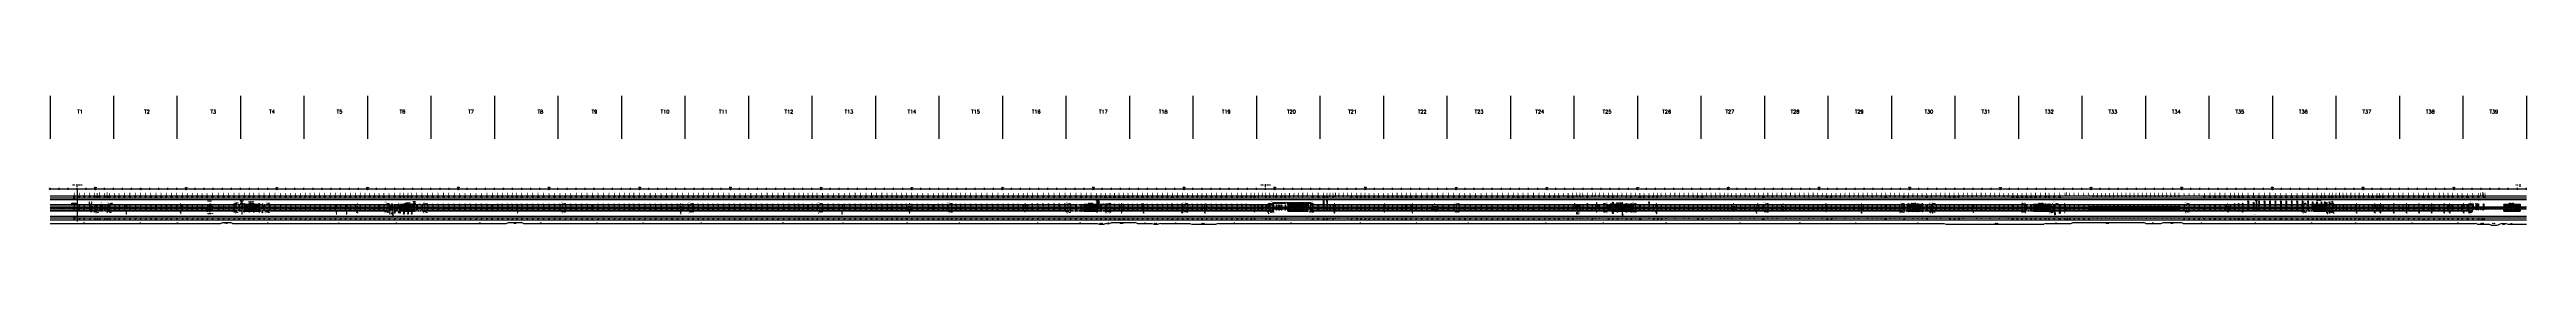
# Model space of a CAD drawing. Header units: millimetres. Extents: x 63 to 27368, y 135 to 1565.
import ezdxf

# ---------------------------------------------------------------- set-up
doc = ezdxf.new("R2010")
doc.units = ezdxf.units.MM
for name, pattern in [('ACAD_ISO04W100', [30, 24, -3, 0, -3]), ('DASHED', [19.05, 12.7, -6.35]), ('HIDDEN2', [4.7625, 3.175, -1.5875])]:
    doc.linetypes.add(name, pattern=pattern)
for name, color, linetype in [('CARTELES', 7, 'Continuous'), ('catenaria via ascendente', 7, 'Continuous'), ('catenaria vía descendente', 7, 'Continuous'), ('Cruceta Fe', 42, 'Continuous'), ('Descargadores', 30, 'Continuous'), ('Eje de entrevías', 254, 'Continuous'), ('ESQUEMA', 7, 'Continuous'), ('LDF', 5, 'Continuous'), ('LDS', 1, 'Continuous'), ('longitud vano', 7, 'Continuous'), ('Nº de poste', 6, 'Continuous'), ('progresivas', 4, 'Continuous'), ('retención LDF-LDS', 6, 'Continuous'), ('Seccionamiento', 20, 'Continuous'), ('TEXTOS', 3, 'Continuous'), ('Textos catenaria', 7, 'Continuous')]:
    doc.layers.add(name, color=color, linetype=linetype)
doc.styles.add('ROMANS', font='romans.shx', dxfattribs={"width": 0.7})
doc.styles.add('SIMPLEX', font='simplex.shx', dxfattribs={"width": 0.75})
doc.styles.get("Standard").update_dxf_attribs({"font": 'romans.shx'})
doc.styles.add('STYLE1', font='romans.shx')
doc.styles.add('TEXTO_SELLO', font='')
doc.styles.get('TEXTO_SELLO').set_extended_font_data('Arial Black', bold=True)
doc.linetypes.add('FENCELINE1', pattern='A,6.35,-2.54,[133,ltypeshp.shx,S=2.54,R=0,X=-2.54,Y=0],-2.54,25.4', length=36.83)
doc.linetypes.add('GAS_LINE', pattern='A,12.7,-5.08,["GAS",Standard,S=2.54,R=0,X=-2.54,Y=-1.27],-6.35', length=24.13)
pattern_1 = [(45, (3581.6194, 0), (-2.245064, 2.245064), [])]
pattern_2 = [(45, (6813.0643, 0), (-2.245064, 2.245064), [])]
pattern_3 = [(45, (3033.7907, 0), (-2.24506403, 2.24506403), [])]
pattern_4 = [(135, (9, 0), (-2.24506403, -2.24506403), [])]

# ---------------------------------------------------------------- blocks, each defined once
blk = doc.blocks.new('poste metálico viaducto Ringuelet')
for p, q in [((-2, 2), (2, 2)), ((-2, -2), (-2, 2)), ((-2, 2), (2, -2)), ((2, 2), (-2, -2)), ((-1, 1), (1, 1)), ((-1, -1), (-1, 1)), ((1, 1), (1, -1)), ((2, 2), (2, -2)), ((2, -2), (-2, -2)), ((1, -1), (-1, -1))]:
    blk.add_line(p, q)
blk = doc.blocks.new('Retención LDS')
at = {"layer": 'retención LDF-LDS', "color": 4}
for p, q in [((-1, 9), (-3, 4)), ((-3, 1), (-3, 4)), ((-1, 9), (0, 9)), ((0, 9), (2, 4)), ((3, 1), (2, 4)), ((-2, -4), (-3, -1)), ((0, -9), (-2, -4)), ((0, -9), (1, -9)), ((1, -9), (3, -4)), ((3, -4), (3, -1))]:
    blk.add_line(p, q, dxfattribs=at)
for radius in [2.73, 2.1]:
    blk.add_circle((0, 0), radius, dxfattribs=at)
blk = doc.blocks.new('Retención LDF')
at = {"color": 5}
blk.add_circle((0, 0), 0.128, dxfattribs=at)
at = {"layer": 'retención LDF-LDS', "color": 5}
for p, q in [((-1, 9), (-3, 4)), ((-3, 3), (-3, 4)), ((-1, 9), (1, 9)), ((1, 0), (-1, 0)), ((1, 9), (3, 4)), ((3, 3), (3, 4)), ((-3, -4), (-3, -3)), ((-1, -9), (-3, -4)), ((-1, -9), (1, -9)), ((1, -9), (3, -4)), ((3, -4), (3, -3))]:
    blk.add_line(p, q, dxfattribs=at)
for centre in [(-3, 0), (3, 0)]:
    blk.add_circle(centre, 2.1, dxfattribs=at)
for centre, start, end in [((-3, 0), 90, 270), ((3, 0), 270, 90)]:
    blk.add_arc(centre, 2.79, start, end, dxfattribs=at)
blk = doc.blocks.new('Seccionador')
at = {"layer": 'Seccionamiento'}
for p, q in [((-5, 0), (0, 0)), ((0, 0), (3, 4)), ((2, 0), (5, 4)), ((2, 0), (8, 0))]:
    blk.add_line(p, q, dxfattribs=at)
blk = doc.blocks.new('Descargador')
at = {"color": 30}
for p, q in [((0, -4), (0, 0)), ((0, -4), (-1, -3)), ((0, -5), (-1, -4)), ((0, -6), (-1, -5)), ((0, -4), (1, -3)), ((0, -5), (1, -4)), ((0, -6), (1, -5))]:
    blk.add_line(p, q, dxfattribs=at)
at = {"layer": 'Descargadores', "color": 30}
for p, q in [((-1, -8), (1, -8)), ((-1, -8), (1, -8)), ((0, -6), (0, -8)), ((0, -9), (0, -9))]:
    blk.add_line(p, q, dxfattribs=at)
blk.add_lwpolyline([(-1, -2), (1, -2), (1, -7), (-1, -7)], close=True, dxfattribs=at)
blk.add_circle((0, 0), 0.381, dxfattribs=at)
blk = doc.blocks.new('Localizador falla')
at = {"color": 30}
blk.add_line((0, -2), (0, 0), dxfattribs=at)
at = {"layer": 'Descargadores', "color": 30}
for centre, radius in [((0, 0), 0.381), ((0, -4), 2.18)]:
    blk.add_circle(centre, radius, dxfattribs=at)
at = {"layer": 'ESQUEMA', "color": 7, "style": 'ROMANS', "width": 0.9}
blk.add_text('LF', height=2, dxfattribs=at).set_placement((-1, -5))
blk = doc.blocks.new('Cruceta Fe 1')
at = {"layer": 'Cruceta Fe', "const_width": 0.1}
for points in [[(-1, 2), (0, 2)], [(-1, -2), (0, -2)]]:
    blk.add_lwpolyline(points, dxfattribs=at)
at = {"layer": 'Cruceta Fe'}
blk.add_lwpolyline([(0, 4), (0, 4), (0, -4), (0, -4)], close=True, dxfattribs=at)
blk = doc.blocks.new('Cruceta Fe')
at = {"layer": 'Cruceta Fe', "const_width": 0.1}
for points in [[(-1, 2), (0, 2)], [(-1, 0), (0, 0)], [(-1, -2), (0, -2)]]:
    blk.add_lwpolyline(points, dxfattribs=at)
at = {"layer": 'Cruceta Fe'}
blk.add_lwpolyline([(0, 4), (0, 4), (0, -4), (0, -4)], close=True, dxfattribs=at)
blk = doc.blocks.new('Sobreportico LDS')
at = {"layer": 'Cruceta Fe'}
for p, q in [((-2, 0), (0, 0)), ((-2, -6), (0, -6))]:
    blk.add_line(p, q, dxfattribs=at)
at = {"layer": 'Cruceta Fe', "const_width": 0.1}
for points in [[(-3, -1), (-2, -1)], [(-3, -5), (-2, -5)]]:
    blk.add_lwpolyline(points, dxfattribs=at)
at = {"layer": 'Cruceta Fe'}
blk.add_lwpolyline([(-2, 0), (-2, 0), (-2, -6), (-2, -6)], close=True, dxfattribs=at)
blk = doc.blocks.new('Sobreportico LDF')
at = {"layer": 'Cruceta Fe'}
for p, q in [((-2, 0), (0, 0)), ((-2, -7), (0, -7))]:
    blk.add_line(p, q, dxfattribs=at)
at = {"layer": 'Cruceta Fe', "const_width": 0.1}
for points in [[(-3, -1), (-2, -1)], [(-3, -4), (-2, -4)], [(-3, -6), (-2, -6)]]:
    blk.add_lwpolyline(points, dxfattribs=at)
at = {"layer": 'Cruceta Fe'}
blk.add_lwpolyline([(-2, 0), (-2, 0), (-2, -7), (-2, -7)], close=True, dxfattribs=at)

msp = doc.modelspace()

# ---------------------------------------------------------------- hatches: boundary and pattern name
for points in [[(339, 354), (333, 354, 1)], [(339, 300), (333, 300, -1)], [(394, 354), (388, 354, 1)], [(394, 300), (388, 300, -1)], [(449, 354), (443, 354, 1)], [(449, 300), (443, 300, -1)], [(509, 354), (503, 354, 1)], [(509, 300), (503, 300, -1)], [(564, 354), (558, 354, 1)], [(564, 300), (558, 300, -1)], [(591, 354), (585, 354, 1)], [(591, 300), (585, 300, -1)], [(619, 354), (613, 354, 1)], [(619, 300), (613, 300, -1)], [(674, 354), (668, 354, 1)], [(674, 300), (668, 300, -1)], [(701, 354), (695, 354, 1)], [(701, 300), (695, 300, -1)], [(729, 354), (723, 354, 1)], [(729, 300), (723, 300, -1)], [(784, 354), (778, 354, 1)], [(784, 300), (778, 300, -1)], [(834, 354), (828, 354, 1)], [(834, 300), (828, 300, -1)], [(892, 354), (886, 354, 1)], [(892, 300), (886, 300, -1)], [(952, 354), (946, 354, 1)], [(952, 300), (946, 300, -1)], [(1012, 354), (1006, 354, 1)], [(1012, 300), (1006, 300, -1)], [(1069, 354), (1063, 354, 1)], [(1069, 300), (1063, 300, -1)], [(1126, 354), (1120, 354, 1)], [(1126, 300), (1120, 300, -1)], [(1183, 354), (1177, 354, 1)], [(1183, 300), (1177, 300, -1)], [(1240, 354), (1234, 354, 1)], [(1240, 300), (1234, 300, -1)], [(1297, 354), (1291, 354, 1)], [(1297, 300), (1291, 300, -1)], [(1354, 354), (1348, 354, 1)], [(1354, 300), (1348, 300, -1)], [(1411, 354), (1405, 354, 1)], [(1411, 300), (1405, 300, -1)], [(1470, 354), (1464, 354, 1)], [(1470, 300), (1464, 300, -1)], [(1530, 354), (1524, 354, 1)], [(1530, 300), (1524, 300, -1)], [(1585, 354), (1579, 354, 1)], [(1585, 300), (1579, 300, -1)], [(1640, 354), (1634, 354, 1)], [(1640, 300), (1634, 300, -1)], [(1695, 354), (1689, 354, 1)], [(1695, 300), (1689, 300, -1)], [(1747, 354), (1741, 354, 1)], [(1747, 300), (1741, 300, -1)], [(1797, 300), (1791, 300, -1)], [(1808, 354), (1802, 354, 1)], [(1857, 300), (1851, 300, -1)], [(1868, 354), (1862, 354, 1)], [(1927, 354), (1921, 354, 1)], [(1927, 300), (1921, 300, -1)], [(1984, 354), (1978, 354, 1)], [(1984, 300), (1978, 300, -1)], [(2041, 354), (2035, 354, 1)], [(2041, 300), (2035, 300, -1)], [(2099, 354), (2093, 354, 1)], [(2099, 300), (2093, 300, -1)], [(2156, 354), (2150, 354, 1)], [(2156, 300), (2150, 300, -1)], [(2213, 371), (2207, 371, 1)], [(2213, 283), (2207, 283, -1)], [(2268, 371), (2262, 371, 1)], [(2268, 283), (2262, 283, -1)], [(2317, 371), (2311, 371, 1)], [(2317, 283), (2311, 283, -1)], [(2377, 371), (2371, 371, 1)], [(2377, 283), (2371, 283, -1)], [(2432, 354), (2426, 354, 1)], [(2432, 300), (2426, 300, -1)], [(2491, 354), (2485, 354, 1)], [(2491, 300), (2485, 300, -1)], [(2551, 354), (2545, 354, 1)], [(2551, 300), (2545, 300, -1)], [(2611, 354), (2605, 354, 1)], [(2611, 300), (2605, 300, -1)], [(2671, 354), (2665, 354, 1)], [(2671, 300), (2665, 300, -1)], [(2726, 354), (2720, 354, 1)], [(2726, 300), (2720, 300, -1)], [(2779, 354), (2773, 354, 1)], [(2779, 300), (2773, 300, -1)], [(2832, 354), (2826, 354, 1)], [(2832, 300), (2826, 300, -1)], [(2886, 354), (2880, 354, 1)], [(2886, 300), (2880, 300, -1)], [(2938, 354), (2932, 354, 1)], [(2938, 300), (2932, 300, -1)], [(2991, 354), (2985, 354, 1)], [(2991, 300), (2985, 300, -1)], [(3044, 354), (3038, 354, 1)], [(3044, 300), (3038, 300, -1)], [(3101, 354), (3095, 354, 1)], [(3101, 300), (3095, 300, -1)], [(3161, 354), (3155, 354, 1)], [(3161, 300), (3155, 300, -1)], [(3216, 354), (3210, 354, 1)], [(3216, 300), (3210, 300, -1)], [(3272, 354), (3266, 354, 1)], [(3272, 300), (3266, 300, -1)], [(3328, 354), (3322, 354, 1)], [(3328, 300), (3322, 300, -1)], [(3384, 354), (3378, 354, 1)], [(3384, 300), (3378, 300, -1)], [(3440, 354), (3434, 354, 1)], [(3440, 300), (3434, 300, -1)], [(3492, 354), (3486, 354, 1)], [(3492, 300), (3486, 300, -1)], [(3544, 354), (3538, 354, 1)], [(3544, 300), (3538, 300, -1)], [(3596, 354), (3590, 354, 1)], [(3596, 300), (3590, 300, -1)], [(3648, 354), (3642, 354, 1)], [(3648, 300), (3642, 300, -1)], [(3700, 354), (3694, 354, 1)], [(3700, 300), (3694, 300, -1)], [(3752, 354), (3746, 354, 1)], [(3752, 300), (3746, 300, -1)], [(3810, 354), (3804, 354, 1)], [(3810, 300), (3804, 300, -1)], [(3870, 354), (3864, 354, 1)], [(3870, 271), (3864, 271, -1)], [(3930, 347), (3924, 347, 1)], [(3930, 271), (3924, 271, -1)], [(3972, 361), (3966, 361, 1)], [(4017, 361), (4011, 361, 1)], [(4058, 361), (4052, 361, 1)], [(4114, 361), (4108, 361, 1)], [(4114, 300), (4108, 300, -1)], [(4172, 356), (4166, 356, 1)], [(4172, 305), (4166, 305, -1)], [(4232, 356), (4226, 356, 1)], [(4232, 305), (4226, 305, -1)], [(4290, 356), (4284, 356, 1)], [(4290, 305), (4284, 305, -1)], [(4350, 356), (4344, 356, 1)], [(4350, 305), (4344, 305, -1)], [(4410, 356), (4404, 356, 1)], [(4410, 305), (4404, 305, -1)], [(4467, 356), (4461, 356, 1)], [(4467, 305), (4461, 305, -1)], [(4527, 356), (4521, 356, 1)], [(4527, 305), (4521, 305, -1)], [(4587, 356), (4581, 356, 1)], [(4587, 305), (4581, 305, -1)], [(4647, 356), (4641, 356, 1)], [(4647, 305), (4641, 305, -1)], [(4707, 356), (4701, 356, 1)], [(4707, 305), (4701, 305, -1)], [(4767, 356), (4761, 356, 1)], [(4767, 305), (4761, 305, -1)], [(4827, 356), (4821, 356, 1)], [(4827, 305), (4821, 305, -1)], [(4887, 356), (4881, 356, 1)], [(4887, 305), (4881, 305, -1)], [(4947, 354), (4941, 354, 1)], [(4947, 300), (4941, 300, -1)], [(5007, 356), (5001, 356, 1)], [(5007, 305), (5001, 305, -1)], [(5057, 356), (5051, 356, 1)], [(5057, 305), (5051, 305, -1)], [(5117, 356), (5111, 356, 1)], [(5117, 305), (5111, 305, -1)], [(5167, 356), (5161, 356, 1)], [(5167, 305), (5161, 305, -1)], [(5217, 356), (5211, 356, 1)], [(5217, 305), (5211, 305, -1)], [(5272, 356), (5266, 356, 1)], [(5272, 305), (5266, 305, -1)], [(5332, 356), (5326, 356, 1)], [(5332, 305), (5326, 305, -1)], [(5392, 356), (5386, 356, 1)], [(5392, 305), (5386, 305, -1)], [(5452, 356), (5446, 356, 1)], [(5452, 305), (5446, 305, -1)], [(5512, 356), (5506, 356, 1)], [(5512, 305), (5506, 305, -1)], [(5572, 356), (5566, 356, 1)], [(5572, 305), (5566, 305, -1)], [(5632, 356), (5626, 356, 1)], [(5632, 305), (5626, 305, -1)], [(5692, 356), (5686, 356, 1)], [(5692, 305), (5686, 305, -1)], [(5752, 356), (5746, 356, 1)], [(5752, 305), (5746, 305, -1)], [(5812, 356), (5806, 356, 1)], [(5812, 305), (5806, 305, -1)], [(5872, 356), (5866, 356, 1)], [(5872, 305), (5866, 305, -1)], [(5932, 356), (5926, 356, 1)], [(5932, 305), (5926, 305, -1)], [(5992, 356), (5986, 356, 1)], [(5992, 305), (5986, 305, -1)], [(6052, 354), (6046, 354, 1)], [(6052, 300), (6046, 300, -1)], [(6112, 356), (6106, 356, 1)], [(6112, 305), (6106, 305, -1)], [(6172, 356), (6166, 356, 1)], [(6172, 305), (6166, 305, -1)], [(6232, 356), (6226, 356, 1)], [(6232, 305), (6226, 305, -1)], [(6292, 356), (6286, 356, 1)], [(6292, 305), (6286, 305, -1)], [(6347, 356), (6341, 356, 1)], [(6347, 305), (6341, 305, -1)], [(6402, 356), (6396, 356, 1)], [(6402, 305), (6396, 305, -1)], [(6457, 356), (6451, 356, 1)], [(6457, 305), (6451, 305, -1)], [(6507, 356), (6501, 356, 1)], [(6507, 305), (6501, 305, -1)], [(6567, 356), (6561, 356, 1)], [(6567, 305), (6561, 305, -1)], [(6627, 356), (6621, 356, 1)], [(6627, 305), (6621, 305, -1)], [(6687, 356), (6681, 356, 1)], [(6687, 305), (6681, 305, -1)], [(6747, 356), (6741, 356, 1)], [(6747, 305), (6741, 305, -1)], [(6807, 356), (6801, 356, 1)], [(6807, 305), (6801, 305, -1)], [(6867, 356), (6861, 356, 1)], [(6867, 305), (6861, 305, -1)], [(6927, 356), (6921, 356, 1)], [(6927, 305), (6921, 305, -1)], [(6987, 356), (6981, 356, 1)], [(6987, 305), (6981, 305, -1)], [(7047, 356), (7041, 356, 1)], [(7047, 305), (7041, 305, -1)], [(7107, 356), (7101, 356, 1)], [(7107, 305), (7101, 305, -1)], [(7162, 354), (7156, 354, 1)], [(7162, 300), (7156, 300, -1)], [(7217, 356), (7211, 356, 1)], [(7217, 305), (7211, 305, -1)], [(7272, 356), (7266, 356, 1)], [(7272, 305), (7266, 305, -1)], [(7327, 356), (7321, 356, 1)], [(7327, 305), (7321, 305, -1)], [(7382, 356), (7376, 356, 1)], [(7382, 305), (7376, 305, -1)], [(7437, 356), (7431, 356, 1)], [(7437, 305), (7431, 305, -1)], [(7497, 356), (7491, 356, 1)], [(7497, 305), (7491, 305, -1)], [(7557, 356), (7551, 356, 1)], [(7557, 305), (7551, 305, -1)], [(7617, 356), (7611, 356, 1)], [(7617, 305), (7611, 305, -1)], [(7677, 356), (7671, 356, 1)], [(7677, 305), (7671, 305, -1)], [(7737, 356), (7731, 356, 1)], [(7737, 305), (7731, 305, -1)], [(7797, 356), (7791, 356, 1)], [(7797, 305), (7791, 305, -1)], [(7857, 356), (7851, 356, 1)], [(7857, 305), (7851, 305, -1)], [(7917, 356), (7911, 356, 1)], [(7917, 305), (7911, 305, -1)], [(7977, 356), (7971, 356, 1)], [(7977, 305), (7971, 305, -1)], [(8037, 356), (8031, 356, 1)], [(8037, 305), (8031, 305, -1)], [(8097, 356), (8091, 356, 1)], [(8097, 305), (8091, 305, -1)], [(8157, 356), (8151, 356, 1)], [(8157, 305), (8151, 305, -1)], [(8217, 356), (8211, 356, 1)], [(8217, 305), (8211, 305, -1)], [(8277, 356), (8271, 356, 1)], [(8277, 305), (8271, 305, -1)], [(8327, 356), (8321, 356, 1)], [(8327, 305), (8321, 305, -1)], [(8377, 356), (8371, 356, 1)], [(8377, 305), (8371, 305, -1)], [(8427, 354), (8421, 354, 1)], [(8427, 300), (8421, 300, -1)], [(8477, 356), (8471, 356, 1)], [(8477, 305), (8471, 305, -1)], [(8527, 356), (8521, 356, 1)], [(8527, 305), (8521, 305, -1)], [(8587, 356), (8581, 356, 1)], [(8587, 305), (8581, 305, -1)], [(8647, 356), (8641, 356, 1)], [(8647, 305), (8641, 305, -1)], [(8707, 356), (8701, 356, 1)], [(8707, 305), (8701, 305, -1)], [(8767, 356), (8761, 356, 1)], [(8767, 305), (8761, 305, -1)], [(8827, 356), (8821, 356, 1)], [(8827, 305), (8821, 305, -1)], [(8887, 356), (8881, 356, 1)], [(8887, 305), (8881, 305, -1)], [(8947, 356), (8941, 356, 1)], [(8947, 305), (8941, 305, -1)], [(9007, 356), (9001, 356, 1)], [(9007, 305), (9001, 305, -1)], [(9067, 356), (9061, 356, 1)], [(9067, 305), (9061, 305, -1)], [(9127, 356), (9121, 356, 1)], [(9127, 305), (9121, 305, -1)], [(9182, 356), (9176, 356, 1)], [(9182, 305), (9176, 305, -1)], [(9241, 356), (9235, 356, 1)], [(9241, 305), (9235, 305, -1)], [(9298, 356), (9292, 356, 1)], [(9298, 305), (9292, 305, -1)], [(9352, 356), (9346, 356, 1)], [(9352, 305), (9346, 305, -1)], [(9406, 356), (9400, 356, 1)], [(9406, 305), (9400, 305, -1)], [(9460, 356), (9454, 356, 1)], [(9460, 305), (9454, 305, -1)], [(9514, 356), (9508, 356, 1)], [(9514, 305), (9508, 305, -1)], [(9571, 356), (9565, 356, 1)], [(9571, 301), (9565, 301, -1)], [(9631, 356), (9625, 356, 1)], [(9631, 301), (9625, 301, -1)], [(9691, 356), (9685, 356, 1)], [(9691, 301), (9685, 301, -1)], [(9751, 356), (9745, 356, 1)], [(9751, 301), (9745, 301, -1)], [(9811, 354), (9805, 354, 1)], [(9811, 300), (9805, 300, -1)], [(9864, 356), (9858, 356, 1)], [(9864, 301), (9858, 301, -1)], [(9914, 356), (9908, 356, 1)], [(9914, 301), (9908, 301, -1)], [(9964, 356), (9958, 356, 1)], [(9964, 301), (9958, 301, -1)], [(10010, 356), (10004, 356, 1)], [(10010, 301), (10004, 301, -1)], [(10060, 356), (10054, 356, 1)], [(10060, 301), (10054, 301, -1)], [(10110, 356), (10104, 356, 1)], [(10110, 301), (10104, 301, -1)], [(10160, 356), (10154, 356, 1)], [(10160, 301), (10154, 301, -1)], [(10220, 356), (10214, 356, 1)], [(10220, 301), (10214, 301, -1)], [(10280, 356), (10274, 356, 1)], [(10280, 301), (10274, 301, -1)], [(10340, 356), (10334, 356, 1)], [(10340, 301), (10334, 301, -1)], [(10400, 356), (10394, 356, 1)], [(10400, 305), (10394, 305, -1)], [(10460, 356), (10454, 356, 1)], [(10460, 305), (10454, 305, -1)], [(10520, 356), (10514, 356, 1)], [(10520, 305), (10514, 305, -1)], [(10580, 356), (10574, 356, 1)], [(10580, 305), (10574, 305, -1)], [(10635, 356), (10629, 356, 1)], [(10635, 301), (10629, 301, -1)], [(10690, 356), (10684, 356, 1)], [(10690, 301), (10684, 301, -1)], [(10745, 356), (10739, 356, 1)], [(10745, 301), (10739, 301, -1)], [(10800, 356), (10794, 356, 1)], [(10800, 301), (10794, 301, -1)], [(10845, 356), (10839, 356, 1)], [(10845, 301), (10839, 301, -1)], [(10900, 360), (10894, 360, 1)], [(10900, 301), (10894, 301, -1)], [(10960, 360), (10954, 360, 1)], [(10960, 301), (10954, 301, -1)], [(11020, 360), (11014, 360, 1)], [(11020, 301), (11014, 301, -1)], [(11080, 360), (11074, 360, 1)], [(11080, 301), (11074, 301, -1)], [(11140, 360), (11134, 360, 1)], [(11140, 301), (11134, 301, -1)], [(11200, 360), (11194, 360, 1)], [(11200, 300), (11194, 300, -1)], [(11260, 360), (11254, 360, 1)], [(11260, 301), (11254, 301, -1)], [(11320, 360), (11314, 360, 1)], [(11320, 301), (11314, 301, -1)], [(11380, 363), (11374, 363, 1)], [(11380, 291), (11374, 291, -1)], [(11438, 363), (11432, 363, 1)], [(11438, 291), (11432, 291, -1)], [(11494, 363), (11488, 363, 1)], [(11494, 291), (11488, 291, -1)], [(11547, 363), (11541, 363, 1)], [(11547, 291), (11541, 291, -1)], [(11606, 363), (11600, 363, 1)], [(11606, 291), (11600, 291, -1)], [(11656, 363), (11650, 363, 1)], [(11656, 291), (11650, 291, -1)], [(11706, 363), (11700, 363, 1)], [(11706, 291), (11700, 291, -1)], [(11756, 356), (11750, 356, 1)], [(11756, 305), (11750, 305, -1)], [(11806, 356), (11800, 356, 1)], [(11806, 305), (11800, 305, -1)], [(11856, 356), (11850, 356, 1)], [(11856, 305), (11850, 305, -1)], [(11906, 356), (11900, 356, 1)], [(11906, 305), (11900, 305, -1)], [(11956, 356), (11950, 356, 1)], [(11956, 305), (11950, 305, -1)], [(12006, 356), (12000, 356, 1)], [(12006, 305), (12000, 305, -1)], [(12059, 356), (12053, 356, 1)], [(12059, 305), (12053, 305, -1)], [(12114, 356), (12108, 356, 1)], [(12114, 305), (12108, 305, -1)], [(12169, 356), (12163, 356, 1)], [(12169, 305), (12163, 305, -1)], [(12224, 356), (12218, 356, 1)], [(12224, 305), (12218, 305, -1)], [(12279, 356), (12273, 356, 1)], [(12279, 305), (12273, 305, -1)], [(12334, 356), (12328, 356, 1)], [(12334, 305), (12328, 305, -1)], [(12389, 356), (12383, 356, 1)], [(12389, 305), (12383, 305, -1)], [(12444, 360), (12438, 360, 1)], [(12444, 300), (12438, 300, -1)], [(12499, 356), (12493, 356, 1)], [(12499, 305), (12493, 305, -1)], [(12556, 356), (12550, 356, 1)], [(12556, 305), (12550, 305, -1)], [(12611, 356), (12605, 356, 1)], [(12611, 305), (12605, 305, -1)], [(12666, 356), (12660, 356, 1)], [(12666, 305), (12660, 305, -1)], [(12719, 356), (12713, 356, 1)], [(12719, 305), (12713, 305, -1)], [(12769, 356), (12763, 356, 1)], [(12769, 305), (12763, 305, -1)], [(12819, 356), (12813, 356, 1)], [(12819, 305), (12813, 305, -1)], [(12874, 356), (12868, 356, 1)], [(12874, 305), (12868, 305, -1)], [(12929, 356), (12923, 356, 1)], [(12929, 305), (12923, 305, -1)], [(12984, 356), (12978, 356, 1)], [(12984, 305), (12978, 305, -1)], [(13039, 356), (13033, 356, 1)], [(13039, 305), (13033, 305, -1)], [(13099, 356), (13093, 356, 1)], [(13099, 305), (13093, 305, -1)], [(13159, 356), (13153, 356, 1)], [(13159, 305), (13153, 305, -1)], [(13209, 356), (13203, 356, 1)], [(13209, 305), (13203, 305, -1)], [(13259, 356), (13253, 356, 1)], [(13259, 305), (13253, 305, -1)], [(13310, 356), (13304, 356, 1)], [(13310, 305), (13304, 305, -1)], [(13350, 356), (13344, 356, 1)], [(13350, 287), (13344, 287, -1)], [(13475, 355), (13469, 355, 1)], [(13475, 306), (13469, 306, -1)], [(13518, 306), (13512, 306, -1)], [(13592, 356), (13586, 356, 1)], [(13592, 305), (13586, 305, -1)], [(13647, 356), (13641, 356, 1)], [(13647, 305), (13641, 305, -1)], [(13689, 356), (13683, 356, 1)], [(13689, 305), (13683, 305, -1)], [(13991, 356), (13985, 356, 1)], [(13991, 305), (13985, 305, -1)], [(14051, 356), (14045, 356, 1)], [(14051, 305), (14045, 305, -1)], [(14111, 403), (14105, 403, 1)], [(14111, 305), (14105, 305, -1)], [(14148, 403), (14142, 403, 1)], [(14148, 305), (14142, 305, -1)], [(14217, 355), (14211, 355, 1)], [(14217, 306), (14211, 306, -1)], [(14417, 356), (14411, 356, 1)], [(14417, 305), (14411, 305, -1)], [(14477, 356), (14471, 356, 1)], [(14477, 305), (14471, 305, -1)], [(14522, 356), (14516, 356, 1)], [(14522, 305), (14516, 305, -1)], [(14567, 356), (14561, 356, 1)], [(14567, 305), (14561, 305, -1)], [(14612, 356), (14606, 356, 1)], [(14612, 305), (14606, 305, -1)], [(14667, 356), (14661, 356, 1)], [(14667, 305), (14661, 305, -1)], [(14717, 356), (14711, 356, 1)], [(14717, 305), (14711, 305, -1)], [(14772, 356), (14766, 356, 1)], [(14772, 305), (14766, 305, -1)], [(14822, 356), (14816, 356, 1)], [(14822, 305), (14816, 305, -1)], [(14872, 356), (14866, 356, 1)], [(14872, 305), (14866, 305, -1)], [(14922, 356), (14916, 356, 1)], [(14922, 305), (14916, 305, -1)], [(14972, 356), (14966, 356, 1)], [(14972, 305), (14966, 305, -1)], [(15022, 360), (15016, 360, 1)], [(15022, 300), (15016, 300, -1)], [(15072, 356), (15066, 356, 1)], [(15072, 305), (15066, 305, -1)], [(15131, 356), (15125, 356, 1)], [(15131, 305), (15125, 305, -1)], [(15191, 356), (15185, 356, 1)], [(15191, 305), (15185, 305, -1)], [(15251, 356), (15245, 356, 1)], [(15251, 305), (15245, 305, -1)], [(15307, 356), (15301, 356, 1)], [(15307, 305), (15301, 305, -1)], [(15367, 356), (15361, 356, 1)], [(15367, 305), (15361, 305, -1)], [(15427, 356), (15421, 356, 1)], [(15427, 305), (15421, 305, -1)], [(15487, 356), (15481, 356, 1)], [(15487, 305), (15481, 305, -1)], [(15547, 356), (15541, 356, 1)], [(15547, 305), (15541, 305, -1)], [(15607, 356), (15601, 356, 1)], [(15607, 305), (15601, 305, -1)], [(15667, 356), (15661, 356, 1)], [(15667, 305), (15661, 305, -1)], [(15727, 356), (15721, 356, 1)], [(15727, 305), (15721, 305, -1)], [(15787, 356), (15781, 356, 1)], [(15787, 305), (15781, 305, -1)], [(15847, 356), (15841, 356, 1)], [(15847, 305), (15841, 305, -1)], [(15907, 356), (15901, 356, 1)], [(15907, 305), (15901, 305, -1)], [(15967, 356), (15961, 356, 1)], [(15967, 305), (15961, 305, -1)], [(16027, 356), (16021, 356, 1)], [(16027, 305), (16021, 305, -1)], [(16087, 356), (16081, 356, 1)], [(16087, 305), (16081, 305, -1)], [(16146, 356), (16140, 356, 1)], [(16146, 305), (16140, 305, -1)], [(16201, 356), (16195, 356, 1)], [(16201, 305), (16195, 305, -1)], [(16255, 360), (16249, 360, 1)], [(16255, 300), (16249, 300, -1)], [(16310, 356), (16304, 356, 1)], [(16310, 305), (16304, 305, -1)], [(16365, 356), (16359, 356, 1)], [(16365, 305), (16359, 305, -1)], [(16425, 356), (16419, 356, 1)], [(16425, 305), (16419, 305, -1)], [(16485, 356), (16479, 356, 1)], [(16485, 305), (16479, 305, -1)], [(16545, 356), (16539, 356, 1)], [(16545, 305), (16539, 305, -1)], [(16600, 356), (16594, 356, 1)], [(16600, 305), (16594, 305, -1)], [(16655, 356), (16649, 356, 1)], [(16655, 305), (16649, 305, -1)], [(16703, 356), (16697, 356, 1)], [(16703, 305), (16697, 305, -1)], [(16807, 356), (16801, 356, 1)], [(16807, 305), (16801, 305, -1)], [(16857, 356), (16851, 356, 1)], [(16857, 305), (16851, 305, -1)], [(17019, 371), (17013, 371, 1)], [(17070, 305), (17064, 305, -1)], [(17252, 355), (17246, 355, 1)], [(17252, 305), (17246, 305, -1)], [(17300, 387), (17294, 387, 1)], [(17350, 282), (17344, 282, -1)], [(17450, 282), (17444, 282, -1)], [(17500, 372), (17494, 372, 1)], [(17500, 282), (17494, 282, -1)], [(17597, 360), (17591, 360, 1)], [(17597, 300), (17591, 300, -1)], [(17638, 355), (17644, 355, -1)], [(17698, 390), (17692, 390, 1)], [(17741, 355), (17747, 355, -1)], [(17747, 305), (17741, 305, -1)], [(17785, 355), (17791, 355, -1)], [(17791, 305), (17785, 305, -1)], [(17834, 305), (17828, 305, -1)], [(18234, 356), (18228, 356, 1)], [(18234, 305), (18228, 305, -1)], [(18284, 356), (18278, 356, 1)], [(18284, 305), (18278, 305, -1)], [(18958, 360), (18952, 360, 1)], [(18958, 300), (18952, 300, -1)], [(19658, 356), (19652, 356, 1)], [(19658, 305), (19652, 305, -1)], [(19708, 356), (19702, 356, 1)], [(19708, 305), (19702, 305, -1)], [(20308, 360), (20302, 360, 1)], [(20308, 300), (20302, 300, -1)], [(20508, 355), (20502, 355, 1)], [(20508, 305), (20502, 305, -1)], [(20760, 355), (20754, 355, 1)], [(20760, 305), (20754, 305, -1)], [(21012, 356), (21006, 356, 1)], [(21012, 305), (21006, 305, -1)], [(21062, 356), (21056, 356, 1)], [(21062, 305), (21056, 305, -1)], [(21112, 356), (21106, 356, 1)], [(21112, 305), (21106, 305, -1)], [(21709, 360), (21703, 360, 1)], [(21709, 300), (21703, 300, -1)], [(21759, 355), (21753, 355, 1)], [(21759, 306), (21753, 306, -1)], [(21809, 355), (21803, 355, 1)], [(21809, 306), (21803, 306, -1)], [(21859, 355), (21853, 355, 1)], [(21859, 306), (21853, 306, -1)], [(21909, 362), (21903, 362, 1)], [(21909, 294), (21903, 294, -1)], [(21959, 362), (21953, 362, 1)], [(21959, 294), (21953, 294, -1)], [(22012, 369), (22006, 369, 1)], [(22012, 294), (22006, 294, -1)], [(22069, 369), (22063, 369, 1)], [(22069, 290), (22063, 290, -1)], [(22109, 369), (22103, 369, 1)], [(22109, 294), (22103, 294, -1)], [(22163, 355), (22157, 355, 1)], [(22226, 355), (22220, 355, 1)], [(22286, 306), (22280, 306, -1)], [(22304, 306), (22298, 306, -1)], [(22334, 306), (22328, 306, -1)], [(22384, 306), (22378, 306, -1)], [(22434, 306), (22428, 306, -1)], [(22490, 306), (22484, 306, -1)], [(22546, 306), (22540, 306, -1)], [(23597, 306), (23591, 306, -1)], [(23652, 306), (23646, 306, -1)], [(23707, 306), (23701, 306, -1)], [(23762, 306), (23756, 306, -1)], [(23822, 355), (23816, 355, 1)], [(23822, 306), (23816, 306, -1)], [(23882, 355), (23876, 355, 1)], [(23882, 306), (23876, 306, -1)], [(23937, 360), (23931, 360, 1)], [(23937, 300), (23931, 300, -1)], [(23992, 355), (23986, 355, 1)], [(23992, 306), (23986, 306, -1)], [(24048, 355), (24042, 355, 1)], [(24048, 306), (24042, 306, -1)], [(24108, 355), (24102, 355, 1)], [(24108, 306), (24102, 306, -1)], [(24153, 368), (24147, 368, 1)], [(24153, 306), (24147, 306, -1)], [(24198, 371), (24192, 371, 1)], [(24198, 288), (24192, 288, -1)], [(24243, 376), (24237, 376, 1)], [(24243, 281), (24237, 281, -1)], [(24303, 400), (24297, 400, 1)], [(24303, 306), (24297, 306, -1)], [(24363, 385), (24357, 385, 1)], [(24363, 306), (24357, 306, -1)], [(24423, 400), (24417, 400, 1)], [(24423, 306), (24417, 306, -1)], [(24483, 400), (24477, 400, 1)], [(24483, 306), (24477, 306, -1)], [(24543, 400), (24537, 400, 1)], [(24543, 306), (24537, 306, -1)], [(24603, 400), (24597, 400, 1)], [(24603, 306), (24597, 306, -1)], [(24663, 400), (24657, 400, 1)], [(24663, 306), (24657, 306, -1)], [(24723, 400), (24717, 400, 1)], [(24723, 306), (24717, 306, -1)], [(24783, 400), (24777, 400, 1)], [(24783, 306), (24777, 306, -1)], [(24843, 400), (24837, 400, 1)], [(24843, 306), (24837, 306, -1)], [(24903, 400), (24897, 400, 1)], [(24903, 306), (24897, 306, -1)], [(24963, 400), (24957, 400, 1)], [(24963, 306), (24957, 306, -1)], [(25013, 390), (25007, 390, 1)], [(25013, 306), (25007, 306, -1)], [(25061, 390), (25055, 390, 1)], [(25061, 306), (25055, 306, -1)], [(25110, 390), (25104, 390, 1)], [(25110, 306), (25104, 306, -1)], [(25148, 390), (25142, 390, 1)], [(25148, 306), (25142, 306, -1)], [(25198, 390), (25192, 390, 1)], [(25231, 396), (25225, 396, 1)], [(25231, 300), (25225, 300, -1)], [(25271, 355), (25265, 355, 1)], [(25271, 306), (25265, 306, -1)], [(25311, 355), (25305, 355, 1)], [(25311, 306), (25305, 306, -1)], [(25351, 355), (25345, 355, 1)], [(25351, 306), (25345, 306, -1)], [(25391, 355), (25385, 355, 1)], [(25391, 306), (25385, 306, -1)], [(25436, 355), (25430, 355, 1)], [(25436, 306), (25430, 306, -1)], [(25481, 355), (25475, 355, 1)], [(25481, 306), (25475, 306, -1)], [(25528, 355), (25522, 355, 1)], [(25528, 306), (25522, 306, -1)], [(25575, 355), (25569, 355, 1)], [(25575, 306), (25569, 306, -1)], [(25630, 355), (25624, 355, 1)], [(25630, 306), (25624, 306, -1)], [(25673, 355), (25667, 355, 1)], [(25673, 306), (25667, 306, -1)], [(25724, 355), (25718, 355, 1)], [(25724, 306), (25718, 306, -1)], [(25751, 355), (25745, 355, 1)], [(25751, 306), (25745, 306, -1)], [(25790, 355), (25784, 355, 1)], [(25790, 306), (25784, 306, -1)], [(25850, 355), (25844, 355, 1)], [(25850, 306), (25844, 306, -1)], [(25905, 355), (25899, 355, 1)], [(25905, 306), (25899, 306, -1)], [(25965, 355), (25959, 355, 1)], [(25965, 306), (25959, 306, -1)], [(26010, 355), (26004, 355, 1)], [(26010, 306), (26004, 306, -1)], [(26070, 355), (26064, 355, 1)], [(26070, 306), (26064, 306, -1)], [(26130, 355), (26124, 355, 1)], [(26130, 306), (26124, 306, -1)], [(26185, 355), (26179, 355, 1)], [(26185, 306), (26179, 306, -1)], [(26235, 355), (26229, 355, 1)], [(26235, 306), (26229, 306, -1)], [(26290, 355), (26284, 355, 1)], [(26290, 306), (26284, 306, -1)], [(26350, 355), (26344, 355, 1)], [(26350, 306), (26344, 306, -1)], [(26410, 355), (26404, 355, 1)], [(26410, 306), (26404, 306, -1)], [(26460, 355), (26454, 355, 1)], [(26460, 306), (26454, 306, -1)], [(26508, 355), (26502, 355, 1)], [(26508, 306), (26502, 306, -1)], [(26555, 355), (26549, 355, 1)], [(26555, 306), (26549, 306, -1)], [(26615, 355), (26609, 355, 1)], [(26615, 306), (26609, 306, -1)], [(26662, 355), (26656, 355, 1)], [(26662, 306), (26656, 306, -1)], [(26720, 355), (26714, 355, 1)], [(26720, 306), (26714, 306, -1)], [(26780, 368), (26774, 368, 1)], [(26780, 306), (26774, 306, -1)], [(26840, 368), (26834, 368, 1)], [(26840, 306), (26834, 306, -1)], [(26889, 306), (26883, 306, -1)], [(26900, 368), (26894, 368, 1)], [(26900, 306), (26894, 306, -1)], [(3972, 261), (3966, 261, -1)], [(4017, 261), (4011, 261, -1)], [(4058, 261), (4052, 261, -1)], [(17300, 267), (17294, 267, -1)], [(22173, 253), (22167, 253, -1)], [(22226, 266), (22220, 266, -1)], [(25198, 270), (25192, 270, -1)]]:
    msp.add_hatch(color=256).paths.add_polyline_path(points)
h = msp.add_hatch()
h.set_pattern_fill('ANSI31', color=8, style=0)
h.paths.add_polyline_path([(2216, 366), (2362, 366), (2362, 344), (2216, 344)])
h = msp.add_hatch()
h.set_pattern_fill('ANSI31', color=8, style=0)
h.paths.add_polyline_path([(2216, 310), (2362, 310), (2362, 288), (2216, 288)])
h = msp.add_hatch()
h.set_pattern_fill('ANSI31', color=8, style=0)
h.paths.add_polyline_path([(4088, 366), (3932, 366), (3932, 344), (4088, 344)])
h = msp.add_hatch()
h.set_pattern_fill('ANSI31', color=8, style=0)
h.paths.add_polyline_path([(3938, 310), (3938, 293), (3959, 288), (4088, 288), (4088, 310)])
h = msp.add_hatch()
h.set_pattern_fill('ANSI31', color=8, style=0)
h.set_pattern_definition([(45, (7595.0237, -722.557), (-2.245064, 2.245064), [])])
h.paths.add_polyline_path([(11466, 366), (11466, 344), (11615, 344), (11615, 366)])
h = msp.add_hatch()
h.set_pattern_fill('ANSI31', color=8, style=0)
h.set_pattern_definition([(315, (7595.0237, 1376.6404), (-2.245064, -2.245064), [])])
h.paths.add_polyline_path([(11466, 288), (11466, 310), (11615, 310), (11615, 288)])
h = msp.add_hatch()
h.set_pattern_fill('ANSI31', color=8, style=0)
h.paths.add_polyline_path([(13939, 366), (13714, 366), (13714, 344), (13939, 344)])
h = msp.add_hatch()
h.set_pattern_fill('ANSI31', color=8, style=0)
h.paths.add_polyline_path([(13939, 310), (13714, 310), (13714, 288), (13939, 288)])
h = msp.add_hatch()
h.set_pattern_fill('ANSI31', color=8, angle=90, style=0)
h.set_pattern_definition(pattern_4)
h.paths.add_polyline_path([(17311, 366), (17268, 366), (17268, 344), (17311, 344)])
h = msp.add_hatch()
h.set_pattern_fill('ANSI31', color=8, angle=90, style=0)
h.set_pattern_definition(pattern_4)
h.paths.add_polyline_path([(17311, 288), (17268, 288), (17268, 310), (17311, 310)])
h = msp.add_hatch()
h.set_pattern_fill('ANSI31', color=8, style=0)
h.set_pattern_definition(pattern_1)
h.paths.add_polyline_path([(17311, 366), (17311, 344), (17521, 344), (17521, 366)])
h = msp.add_hatch()
h.set_pattern_fill('ANSI31', color=8, style=0)
h.set_pattern_definition(pattern_1)
h.paths.add_polyline_path([(17311, 310), (17311, 288), (17521, 288), (17521, 310)])
h = msp.add_hatch()
h.set_pattern_fill('ANSI31', color=8, style=0)
h.set_pattern_definition(pattern_2)
h.paths.add_polyline_path([(20688, 344), (20688, 366), (20543, 366), (20543, 344)])
h = msp.add_hatch()
h.set_pattern_fill('ANSI31', color=8, style=0)
h.set_pattern_definition(pattern_2)
h.paths.add_polyline_path([(20688, 288), (20688, 310), (20543, 310), (20543, 288)])
h = msp.add_hatch()
h.set_pattern_fill('ANSI31', color=8, style=0)
h.paths.add_polyline_path([(22120, 366), (21932, 366), (21932, 344), (22120, 344)])
h = msp.add_hatch()
h.set_pattern_fill('ANSI31', color=8, style=0)
h.paths.add_polyline_path([(22120, 310), (21932, 310), (21932, 288), (22120, 288)])
h = msp.add_hatch()
h.set_pattern_fill('ANSI31', color=8, style=0)
h.set_pattern_definition(pattern_3)
h.paths.add_polyline_path([(25021, 366), (25021, 344), (25154, 344), (25154, 366)])
h = msp.add_hatch()
h.set_pattern_fill('ANSI31', color=8, style=0)
h.set_pattern_definition(pattern_3)
h.paths.add_polyline_path([(25021, 310), (25021, 288), (25154, 288), (25154, 310)])
h = msp.add_hatch()
h.set_pattern_fill('ANSI31', color=8, style=0)
h.paths.add_polyline_path([(27300, 366), (27118, 366), (27118, 344), (27300, 344)])
h = msp.add_hatch()
h.set_pattern_fill('ANSI31', color=8, style=0)
h.paths.add_polyline_path([(27300, 310), (27118, 310), (27118, 288), (27300, 288)])

# ---------------------------------------------------------------- linework, layer by layer
for p, q in [((68, 1565), (68, 1091)), ((768, 1565), (768, 1091)), ((1468, 1565), (1468, 1091)), ((2168, 1565), (2168, 1091)), ((2868, 1565), (2868, 1091)), ((3568, 1565), (3568, 1091)), ((4268, 1565), (4268, 1091)), ((4968, 1565), (4968, 1091)), ((5668, 1565), (5668, 1091)), ((6368, 1565), (6368, 1091)), ((7068, 1565), (7068, 1091)), ((7768, 1565), (7768, 1091)), ((8468, 1565), (8468, 1091)), ((9168, 1565), (9168, 1091)), ((9868, 1565), (9868, 1091)), ((10568, 1565), (10568, 1091)), ((11268, 1565), (11268, 1091)), ((11968, 1565), (11968, 1091)), ((12668, 1565), (12668, 1091)), ((13368, 1565), (13368, 1091)), ((14068, 1565), (14068, 1091)), ((14768, 1565), (14768, 1091)), ((15468, 1565), (15468, 1091)), ((16168, 1565), (16168, 1091)), ((16868, 1565), (16868, 1091)), ((17568, 1565), (17568, 1091)), ((18268, 1565), (18268, 1091)), ((18968, 1565), (18968, 1091)), ((19668, 1565), (19668, 1091)), ((20368, 1565), (20368, 1091)), ((21068, 1565), (21068, 1091)), ((21768, 1565), (21768, 1091)), ((22468, 1565), (22468, 1091)), ((23168, 1565), (23168, 1091)), ((23868, 1565), (23868, 1091)), ((24568, 1565), (24568, 1091)), ((25268, 1565), (25268, 1091)), ((25968, 1565), (25968, 1091)), ((26668, 1565), (26668, 1091)), ((27368, 1565), (27368, 1091)), ((368, 559), (368, 589)), ((13468, 559), (13468, 589)), ((27300, 559), (27300, 589)), ((68, 524), (68, 546)), ((68, 535), (27368, 535)), ((68, 459), (27368, 459)), ((68, 439), (27368, 439)), ((68, 419), (27368, 419)), ((168, 524), (168, 546)), ((268, 524), (268, 546)), ((333, 354), (339, 354)), ((333, 300), (339, 300)), ((368, 524), (368, 546)), ((368, 524), (368, 175)), ((388, 354), (394, 354)), ((388, 300), (394, 300)), ((443, 354), (449, 354)), ((443, 300), (449, 300)), ((468, 524), (468, 546)), ((502, 347), (501, 347)), ((502, 308), (501, 307)), ((502, 327), (503, 327)), ((503, 354), (509, 354)), ((503, 347), (503, 347)), ((503, 308), (503, 307)), ((503, 300), (509, 300)), ((512, 343), (507, 347)), ((512, 336), (507, 331)), ((512, 319), (507, 323)), ((512, 312), (507, 307)), ((532, 327), (512, 327)), ((532, 343), (536, 347)), ((532, 336), (536, 331)), ((532, 319), (536, 323)), ((532, 312), (536, 307)), ((558, 354), (564, 354)), ((558, 300), (564, 300)), ((568, 524), (568, 546)), ((585, 354), (591, 354)), ((585, 300), (591, 300)), ((613, 354), (619, 354)), ((613, 300), (619, 300)), ((668, 524), (668, 546)), ((668, 354), (674, 354)), ((668, 300), (674, 300)), ((695, 354), (701, 354)), ((695, 300), (701, 300)), ((723, 354), (729, 354)), ((723, 300), (729, 300)), ((768, 524), (768, 546)), ((778, 354), (784, 354)), ((778, 300), (784, 300)), ((828, 354), (834, 354)), ((828, 300), (834, 300)), ((868, 524), (868, 546)), ((886, 354), (892, 354)), ((886, 300), (892, 300)), ((909, 347), (909, 347)), ((909, 327), (910, 327)), ((909, 308), (909, 307)), ((910, 347), (911, 347)), ((910, 308), (911, 307)), ((946, 354), (952, 354)), ((946, 300), (952, 300)), ((968, 524), (968, 546)), ((1006, 354), (1012, 354)), ((1006, 300), (1012, 300)), ((1063, 354), (1069, 354)), ((1063, 300), (1069, 300)), ((1068, 524), (1068, 546)), ((1120, 354), (1126, 354)), ((1120, 300), (1126, 300)), ((1168, 524), (1168, 546)), ((1177, 354), (1183, 354)), ((1177, 300), (1183, 300)), ((1234, 354), (1240, 354)), ((1234, 300), (1234, 354)), ((1234, 354), (1240, 349)), ((1234, 344), (1240, 349)), ((1234, 344), (1240, 339)), ((1234, 333), (1240, 339)), ((1234, 333), (1240, 328)), ((1234, 323), (1240, 328)), ((1234, 323), (1240, 318)), ((1234, 313), (1240, 318)), ((1234, 313), (1240, 307)), ((1234, 302), (1240, 307)), ((1234, 300), (1240, 300)), ((1240, 354), (1240, 300)), ((1268, 524), (1268, 546)), ((1291, 354), (1297, 354)), ((1291, 300), (1297, 300)), ((1348, 354), (1354, 354)), ((1348, 300), (1354, 300)), ((1368, 524), (1368, 546)), ((1405, 354), (1411, 354)), ((1405, 300), (1411, 300)), ((1464, 354), (1470, 354)), ((1464, 300), (1470, 300)), ((1468, 524), (1468, 546)), ((1505, 347), (1505, 307)), ((1505, 327), (1513, 327)), ((1513, 347), (1513, 307)), ((1524, 354), (1530, 354)), ((1524, 300), (1530, 300)), ((1568, 524), (1568, 546)), ((1579, 354), (1585, 354)), ((1579, 300), (1585, 300)), ((1634, 354), (1640, 354)), ((1634, 300), (1640, 300)), ((1668, 524), (1668, 546)), ((1689, 354), (1695, 354)), ((1689, 300), (1695, 300)), ((1741, 354), (1747, 354)), ((1741, 300), (1747, 300)), ((1768, 524), (1768, 546)), ((1791, 300), (1797, 300)), ((1800, 317), (1799, 318)), ((1800, 313), (1799, 312)), ((1800, 317), (1851, 317)), ((1800, 313), (1851, 313)), ((1802, 354), (1808, 354)), ((1809, 341), (1808, 342)), ((1809, 337), (1808, 336)), ((1809, 341), (1860, 341)), ((1809, 337), (1860, 337)), ((1851, 317), (1852, 318)), ((1851, 313), (1852, 312)), ((1851, 300), (1857, 300)), ((1860, 341), (1861, 342)), ((1860, 337), (1861, 336)), ((1862, 354), (1868, 354)), ((1868, 524), (1868, 546)), ((1921, 354), (1927, 354)), ((1921, 300), (1927, 300)), ((1968, 524), (1968, 546)), ((1978, 354), (1984, 354)), ((1978, 300), (1984, 300)), ((2035, 354), (2041, 354)), ((2035, 300), (2041, 300)), ((2068, 524), (2068, 546)), ((2093, 354), (2099, 354)), ((2093, 354), (2093, 300)), ((2093, 300), (2099, 300)), ((2096, 351), (2096, 303)), ((2099, 354), (2099, 300)), ((2150, 354), (2156, 354)), ((2150, 354), (2150, 300)), ((2150, 300), (2156, 300)), ((2153, 351), (2153, 303)), ((2156, 354), (2156, 300)), ((2168, 524), (2168, 546)), ((2185, 347), (2184, 347)), ((2185, 308), (2184, 307)), ((2185, 327), (2186, 327)), ((2186, 347), (2186, 347)), ((2186, 308), (2186, 307)), ((2207, 371), (2213, 371)), ((2207, 371), (2207, 283)), ((2207, 283), (2213, 283)), ((2210, 368), (2210, 286)), ((2213, 371), (2213, 283)), ((2216, 366), (2216, 344)), ((2216, 366), (2362, 366)), ((2216, 344), (2362, 344)), ((2216, 288), (2216, 310)), ((2216, 310), (2362, 310)), ((2216, 288), (2362, 288)), ((2262, 371), (2268, 371)), ((2262, 371), (2262, 283)), ((2262, 283), (2268, 283)), ((2265, 368), (2265, 286)), ((2268, 524), (2268, 546)), ((2268, 371), (2268, 283)), ((2311, 371), (2317, 371)), ((2311, 371), (2311, 283)), ((2311, 283), (2317, 283)), ((2314, 368), (2314, 286)), ((2317, 371), (2317, 283)), ((2362, 366), (2362, 344)), ((2362, 288), (2362, 310)), ((2368, 524), (2368, 546)), ((2371, 371), (2377, 371)), ((2371, 371), (2371, 283)), ((2371, 283), (2377, 283)), ((2374, 368), (2374, 286)), ((2377, 371), (2377, 283)), ((2407, 347), (2407, 307)), ((2407, 327), (2415, 327)), ((2415, 347), (2415, 307)), ((2426, 354), (2432, 354)), ((2426, 300), (2432, 300)), ((2468, 524), (2468, 546)), ((2485, 354), (2491, 354)), ((2485, 300), (2485, 354)), ((2485, 354), (2491, 349)), ((2485, 344), (2491, 349)), ((2485, 344), (2491, 339)), ((2485, 333), (2491, 339)), ((2485, 333), (2491, 328)), ((2485, 323), (2491, 328)), ((2485, 323), (2491, 318)), ((2485, 313), (2491, 318)), ((2485, 313), (2491, 307)), ((2485, 302), (2491, 307)), ((2485, 302), (2485, 302)), ((2485, 300), (2491, 300)), ((2491, 354), (2491, 300)), ((2545, 354), (2551, 354)), ((2545, 300), (2551, 300)), ((2568, 524), (2568, 546)), ((2605, 354), (2611, 354)), ((2605, 300), (2611, 300)), ((2665, 354), (2671, 354)), ((2665, 300), (2671, 300)), ((2668, 524), (2668, 546)), ((2720, 354), (2726, 354)), ((2720, 300), (2726, 300)), ((2768, 524), (2768, 546)), ((2773, 354), (2779, 354)), ((2773, 300), (2779, 300)), ((2826, 354), (2832, 354)), ((2826, 300), (2832, 300)), ((2868, 524), (2868, 546)), ((2880, 354), (2886, 354)), ((2880, 300), (2886, 300)), ((2932, 354), (2938, 354)), ((2932, 300), (2938, 300)), ((2968, 524), (2968, 546)), ((2985, 354), (2991, 354)), ((2985, 300), (2991, 300)), ((3038, 354), (3044, 354)), ((3038, 300), (3044, 300)), ((3068, 524), (3068, 546)), ((3095, 354), (3101, 354)), ((3095, 300), (3101, 300)), ((3155, 354), (3161, 354)), ((3155, 300), (3161, 300)), ((3168, 524), (3168, 546)), ((3210, 354), (3216, 354)), ((3210, 300), (3216, 300)), ((3226, 347), (3225, 347)), ((3226, 308), (3225, 307)), ((3226, 327), (3227, 327)), ((3227, 347), (3227, 347)), ((3227, 308), (3227, 307)), ((3266, 354), (3272, 354)), ((3266, 300), (3272, 300)), ((3268, 524), (3268, 546)), ((3322, 354), (3328, 354)), ((3322, 300), (3328, 300)), ((3338, 347), (3338, 347)), ((3338, 327), (3339, 327)), ((3338, 308), (3338, 307)), ((3339, 347), (3340, 347)), ((3339, 308), (3340, 307)), ((3368, 524), (3368, 546)), ((3378, 354), (3384, 354)), ((3378, 300), (3384, 300)), ((3434, 354), (3440, 354)), ((3434, 300), (3440, 300)), ((3445, 345), (3458, 307)), ((3451, 327), (3459, 327)), ((3453, 347), (3465, 309)), ((3468, 524), (3468, 546)), ((3486, 354), (3492, 354)), ((3486, 300), (3492, 300)), ((3538, 354), (3544, 354)), ((3538, 300), (3544, 300)), ((3568, 524), (3568, 546)), ((3590, 354), (3596, 354)), ((3590, 300), (3596, 300)), ((3642, 354), (3648, 354)), ((3642, 300), (3648, 300)), ((3668, 524), (3668, 546)), ((3694, 354), (3700, 354)), ((3694, 300), (3694, 354)), ((3694, 354), (3700, 349)), ((3694, 344), (3700, 349)), ((3694, 344), (3700, 339)), ((3694, 333), (3700, 339)), ((3694, 333), (3700, 328)), ((3694, 323), (3700, 328)), ((3694, 323), (3700, 318)), ((3694, 313), (3700, 318)), ((3694, 313), (3700, 307)), ((3694, 302), (3700, 307)), ((3694, 302), (3694, 302)), ((3694, 300), (3700, 300)), ((3700, 354), (3700, 300)), ((3746, 354), (3752, 354)), ((3746, 300), (3752, 300)), ((3768, 524), (3768, 546)), ((3804, 354), (3810, 354)), ((3804, 354), (3804, 300)), ((3804, 300), (3810, 300)), ((3807, 351), (3807, 303)), ((3810, 354), (3810, 300)), ((3811, 347), (3811, 347)), ((3811, 308), (3811, 307)), ((3816, 347), (3816, 347)), ((3816, 308), (3816, 307)), ((3823, 346), (3819, 349)), ((3823, 346), (3829, 306)), ((3829, 306), (3825, 301)), ((3848, 327), (3826, 327)), ((3845, 348), (3849, 353)), ((3845, 348), (3850, 309)), ((3850, 309), (3855, 305)), ((3864, 354), (3870, 354)), ((3864, 354), (3864, 271)), ((3867, 351), (3867, 274)), ((3868, 524), (3868, 546)), ((3870, 354), (3870, 271)), ((3908, 347), (3908, 307)), ((3908, 327), (3916, 327)), ((3916, 347), (3916, 307)), ((3918, 347), (3918, 347)), ((3918, 308), (3918, 307)), ((3921, 347), (3921, 347)), ((3921, 308), (3921, 307)), ((3924, 347), (3930, 347)), ((3924, 347), (3924, 271)), ((3927, 344), (3927, 274)), ((3930, 347), (3930, 271)), ((3932, 366), (3932, 344)), ((3932, 366), (4088, 366)), ((3932, 344), (4088, 344)), ((3938, 310), (4088, 310)), ((3938, 310), (3938, 293)), ((3959, 288), (3938, 293)), ((3959, 288), (4088, 288)), ((3966, 361), (3972, 361)), ((3966, 361), (3966, 261)), ((3968, 524), (3968, 546)), ((3969, 358), (3969, 264)), ((3972, 361), (3972, 261)), ((4011, 361), (4017, 361)), ((4011, 361), (4011, 261)), ((4014, 358), (4014, 264)), ((4017, 361), (4017, 261)), ((4052, 361), (4058, 361)), ((4052, 361), (4052, 261)), ((4055, 358), (4055, 264)), ((4058, 361), (4058, 261)), ((4068, 524), (4068, 546)), ((4088, 366), (4088, 344)), ((4088, 310), (4088, 288)), ((4108, 361), (4114, 361)), ((4108, 361), (4108, 300)), ((4108, 300), (4114, 300)), ((4111, 358), (4111, 303)), ((4114, 361), (4114, 300)), ((4166, 356), (4172, 356)), ((4166, 356), (4166, 305)), ((4166, 305), (4172, 305)), ((4168, 524), (4168, 546)), ((4169, 353), (4169, 308)), ((4172, 356), (4172, 305)), ((4226, 356), (4232, 356)), ((4226, 305), (4232, 305)), ((4268, 524), (4268, 546)), ((4284, 356), (4290, 356)), ((4284, 305), (4290, 305)), ((4344, 356), (4350, 356)), ((4344, 305), (4350, 305)), ((4368, 524), (4368, 546)), ((4404, 356), (4410, 356)), ((4404, 305), (4410, 305)), ((4461, 356), (4467, 356)), ((4461, 305), (4467, 305)), ((4468, 524), (4468, 546)), ((4521, 356), (4527, 356)), ((4521, 305), (4527, 305)), ((4568, 524), (4568, 546)), ((4581, 356), (4587, 356)), ((4581, 305), (4587, 305)), ((4641, 356), (4647, 356)), ((4641, 305), (4647, 305)), ((4668, 524), (4668, 546)), ((4701, 356), (4707, 356)), ((4701, 305), (4707, 305)), ((4761, 356), (4767, 356)), ((4761, 305), (4767, 305)), ((4768, 524), (4768, 546)), ((4821, 356), (4827, 356)), ((4821, 305), (4827, 305)), ((4868, 524), (4868, 546)), ((4881, 356), (4887, 356)), ((4881, 305), (4887, 305)), ((4941, 354), (4947, 354)), ((4941, 300), (4941, 354)), ((4941, 354), (4947, 349)), ((4941, 344), (4947, 349)), ((4941, 344), (4947, 339)), ((4941, 333), (4947, 339)), ((4941, 333), (4947, 328)), ((4941, 323), (4947, 328)), ((4941, 323), (4947, 318)), ((4941, 313), (4947, 318)), ((4941, 313), (4947, 307)), ((4941, 302), (4947, 307)), ((4941, 302), (4942, 302)), ((4941, 300), (4947, 300)), ((4947, 354), (4947, 300)), ((4968, 524), (4968, 546)), ((5001, 356), (5007, 356)), ((5001, 305), (5007, 305)), ((5051, 356), (5057, 356)), ((5051, 305), (5057, 305)), ((5068, 524), (5068, 546)), ((5111, 356), (5117, 356)), ((5111, 305), (5117, 305)), ((5161, 356), (5167, 356)), ((5161, 305), (5167, 305)), ((5168, 524), (5168, 546)), ((5211, 356), (5217, 356)), ((5211, 305), (5217, 305)), ((5220, 347), (5220, 347)), ((5223, 327), (5220, 327)), ((5220, 308), (5220, 307)), ((5223, 347), (5223, 347)), ((5223, 308), (5223, 307)), ((5266, 356), (5272, 356)), ((5266, 305), (5272, 305)), ((5268, 524), (5268, 546)), ((5326, 356), (5332, 356)), ((5326, 305), (5332, 305)), ((5368, 524), (5368, 546)), ((5386, 356), (5392, 356)), ((5386, 305), (5392, 305)), ((5446, 356), (5452, 356)), ((5446, 305), (5452, 305)), ((5468, 524), (5468, 546)), ((5506, 356), (5512, 356)), ((5506, 305), (5512, 305)), ((5566, 356), (5572, 356)), ((5566, 305), (5572, 305)), ((5568, 524), (5568, 546)), ((5626, 356), (5632, 356)), ((5626, 305), (5632, 305)), ((5668, 524), (5668, 546)), ((5686, 356), (5692, 356)), ((5686, 305), (5692, 305)), ((5746, 356), (5752, 356)), ((5746, 305), (5752, 305)), ((5768, 524), (5768, 546)), ((5806, 356), (5812, 356)), ((5806, 305), (5812, 305)), ((5866, 356), (5872, 356)), ((5866, 305), (5872, 305)), ((5868, 524), (5868, 546)), ((5926, 356), (5932, 356)), ((5926, 305), (5932, 305)), ((5968, 524), (5968, 546)), ((5986, 356), (5992, 356)), ((5986, 305), (5992, 305)), ((6046, 354), (6052, 354)), ((6046, 300), (6046, 354)), ((6046, 354), (6052, 349)), ((6046, 344), (6052, 349)), ((6046, 344), (6052, 339)), ((6046, 333), (6052, 339)), ((6046, 333), (6052, 328)), ((6046, 323), (6052, 328)), ((6046, 323), (6052, 318)), ((6046, 313), (6052, 318)), ((6046, 313), (6052, 307)), ((6046, 302), (6052, 307)), ((6046, 302), (6047, 302)), ((6046, 300), (6052, 300)), ((6052, 354), (6052, 300)), ((6068, 524), (6068, 546)), ((6106, 356), (6112, 356)), ((6106, 305), (6112, 305)), ((6166, 356), (6172, 356)), ((6166, 305), (6172, 305)), ((6168, 524), (6168, 546)), ((6226, 356), (6232, 356)), ((6226, 305), (6232, 305)), ((6268, 524), (6268, 546)), ((6286, 356), (6292, 356)), ((6286, 305), (6292, 305)), ((6341, 356), (6347, 356)), ((6341, 305), (6347, 305)), ((6368, 524), (6368, 546)), ((6396, 356), (6402, 356)), ((6396, 305), (6402, 305)), ((6451, 356), (6457, 356)), ((6451, 305), (6457, 305)), ((6468, 524), (6468, 546)), ((6501, 356), (6507, 356)), ((6501, 305), (6507, 305)), ((6561, 356), (6567, 356)), ((6561, 305), (6567, 305)), ((6568, 524), (6568, 546)), ((6621, 356), (6627, 356)), ((6621, 305), (6627, 305)), ((6668, 524), (6668, 546)), ((6681, 356), (6687, 356)), ((6681, 305), (6687, 305)), ((6741, 356), (6747, 356)), ((6741, 305), (6747, 305)), ((6768, 524), (6768, 546)), ((6801, 356), (6807, 356)), ((6801, 305), (6807, 305)), ((6861, 356), (6867, 356)), ((6861, 305), (6867, 305)), ((6868, 524), (6868, 546)), ((6921, 356), (6927, 356)), ((6921, 305), (6927, 305)), ((6968, 524), (6968, 546)), ((6981, 356), (6987, 356)), ((6981, 305), (6987, 305)), ((7014, 341), (7013, 342)), ((7014, 337), (7013, 336)), ((7014, 317), (7013, 318)), ((7014, 313), (7013, 312)), ((7014, 341), (7025, 341)), ((7014, 337), (7025, 337)), ((7014, 317), (7025, 317)), ((7014, 313), (7025, 313)), ((7025, 341), (7026, 342)), ((7025, 337), (7026, 336)), ((7025, 317), (7026, 318)), ((7025, 313), (7026, 312)), ((7041, 356), (7047, 356)), ((7041, 305), (7047, 305)), ((7068, 524), (7068, 546)), ((7101, 356), (7107, 356)), ((7101, 305), (7107, 305)), ((7156, 354), (7162, 354)), ((7156, 300), (7156, 354)), ((7156, 354), (7162, 349)), ((7156, 344), (7162, 349)), ((7156, 344), (7162, 339)), ((7156, 333), (7162, 339)), ((7156, 333), (7162, 328)), ((7156, 323), (7162, 328)), ((7156, 323), (7162, 318)), ((7156, 313), (7162, 318)), ((7156, 313), (7162, 307)), ((7156, 302), (7162, 307)), ((7156, 302), (7157, 302)), ((7156, 300), (7162, 300)), ((7162, 354), (7162, 300)), ((7168, 524), (7168, 546)), ((7211, 356), (7217, 356)), ((7211, 305), (7217, 305)), ((7266, 356), (7272, 356)), ((7266, 305), (7272, 305)), ((7268, 524), (7268, 546)), ((7321, 356), (7327, 356)), ((7321, 305), (7327, 305)), ((7368, 524), (7368, 546)), ((7376, 356), (7382, 356)), ((7376, 305), (7382, 305)), ((7431, 356), (7437, 356)), ((7431, 305), (7437, 305)), ((7468, 524), (7468, 546)), ((7491, 356), (7497, 356)), ((7491, 305), (7497, 305)), ((7551, 356), (7557, 356)), ((7551, 305), (7557, 305)), ((7568, 524), (7568, 546)), ((7611, 356), (7617, 356)), ((7611, 305), (7617, 305)), ((7668, 524), (7668, 546)), ((7671, 356), (7677, 356)), ((7671, 305), (7677, 305)), ((7731, 356), (7737, 356)), ((7731, 305), (7737, 305)), ((7768, 524), (7768, 546)), ((7791, 356), (7797, 356)), ((7791, 305), (7797, 305)), ((7851, 356), (7857, 356)), ((7851, 305), (7857, 305)), ((7868, 524), (7868, 546)), ((7911, 356), (7917, 356)), ((7911, 305), (7917, 305)), ((7968, 524), (7968, 546)), ((7971, 356), (7977, 356)), ((7971, 305), (7977, 305)), ((8031, 356), (8037, 356)), ((8031, 305), (8037, 305)), ((8068, 524), (8068, 546)), ((8091, 356), (8097, 356)), ((8091, 305), (8097, 305)), ((8151, 356), (8157, 356)), ((8151, 305), (8157, 305)), ((8168, 524), (8168, 546)), ((8211, 356), (8217, 356)), ((8211, 305), (8217, 305)), ((8268, 524), (8268, 546)), ((8271, 356), (8277, 356)), ((8271, 305), (8277, 305)), ((8321, 356), (8327, 356)), ((8321, 305), (8327, 305)), ((8368, 524), (8368, 546)), ((8371, 356), (8377, 356)), ((8371, 305), (8377, 305)), ((8421, 354), (8427, 354)), ((8421, 300), (8421, 354)), ((8421, 354), (8427, 349)), ((8421, 344), (8427, 349)), ((8421, 344), (8427, 339)), ((8421, 333), (8427, 339)), ((8421, 333), (8427, 328)), ((8421, 323), (8427, 328)), ((8421, 323), (8427, 318)), ((8421, 313), (8427, 318)), ((8421, 313), (8427, 307)), ((8421, 302), (8427, 307)), ((8421, 302), (8422, 302)), ((8421, 300), (8427, 300)), ((8427, 354), (8427, 300)), ((8468, 524), (8468, 546)), ((8471, 356), (8477, 356)), ((8471, 305), (8477, 305)), ((8521, 356), (8527, 356)), ((8521, 305), (8527, 305)), ((8568, 524), (8568, 546)), ((8581, 356), (8587, 356)), ((8581, 305), (8587, 305)), ((8641, 356), (8647, 356)), ((8641, 305), (8647, 305)), ((8668, 524), (8668, 546)), ((8701, 356), (8707, 356)), ((8701, 305), (8707, 305)), ((8761, 356), (8767, 356)), ((8761, 305), (8767, 305)), ((8768, 524), (8768, 546)), ((8800, 347), (8799, 347)), ((8800, 308), (8799, 307)), ((8800, 327), (8801, 327)), ((8801, 347), (8801, 347)), ((8801, 308), (8801, 307)), ((8821, 356), (8827, 356)), ((8821, 305), (8827, 305)), ((8868, 524), (8868, 546)), ((8881, 356), (8887, 356)), ((8881, 305), (8887, 305)), ((8941, 356), (8947, 356)), ((8941, 305), (8947, 305)), ((8968, 524), (8968, 546)), ((9001, 356), (9007, 356)), ((9001, 305), (9007, 305)), ((9061, 356), (9067, 356)), ((9061, 305), (9067, 305)), ((9068, 524), (9068, 546)), ((9121, 356), (9127, 356)), ((9121, 305), (9127, 305)), ((9168, 524), (9168, 546)), ((9176, 356), (9182, 356)), ((9176, 305), (9182, 305)), ((9235, 356), (9241, 356)), ((9235, 305), (9241, 305)), ((9268, 524), (9268, 546)), ((9292, 356), (9298, 356)), ((9292, 305), (9298, 305)), ((9346, 356), (9352, 356)), ((9346, 305), (9352, 305)), ((9368, 524), (9368, 546)), ((9400, 356), (9406, 356)), ((9400, 305), (9406, 305)), ((9454, 356), (9460, 356)), ((9454, 305), (9460, 305)), ((9468, 524), (9468, 546)), ((9508, 356), (9514, 356)), ((9508, 305), (9514, 305)), ((9526, 341), (9525, 342)), ((9526, 337), (9525, 336)), ((9526, 317), (9525, 318)), ((9526, 313), (9525, 312)), ((9526, 341), (9556, 341)), ((9526, 337), (9556, 337)), ((9526, 317), (9556, 317)), ((9526, 313), (9556, 313)), ((9556, 341), (9557, 342)), ((9556, 337), (9557, 336)), ((9556, 317), (9557, 318)), ((9556, 313), (9557, 312)), ((9565, 356), (9571, 356)), ((9565, 301), (9571, 301)), ((9568, 524), (9568, 546)), ((9625, 356), (9631, 356)), ((9625, 301), (9631, 301)), ((9668, 524), (9668, 546)), ((9685, 356), (9691, 356)), ((9685, 301), (9691, 301)), ((9745, 356), (9751, 356)), ((9745, 301), (9751, 301)), ((9768, 524), (9768, 546)), ((9805, 354), (9811, 354)), ((9805, 300), (9805, 354)), ((9805, 354), (9811, 349)), ((9805, 344), (9811, 349)), ((9805, 344), (9811, 339)), ((9805, 333), (9811, 339)), ((9805, 333), (9811, 328)), ((9805, 323), (9811, 328)), ((9805, 323), (9811, 318)), ((9805, 313), (9811, 318)), ((9805, 313), (9811, 307)), ((9805, 302), (9811, 307)), ((9805, 302), (9806, 302)), ((9805, 300), (9811, 300)), ((9811, 354), (9811, 300)), ((9858, 356), (9864, 356)), ((9858, 301), (9864, 301)), ((9868, 524), (9868, 546)), ((9908, 356), (9914, 356)), ((9908, 301), (9914, 301)), ((9958, 356), (9964, 356)), ((9958, 301), (9964, 301)), ((9968, 524), (9968, 546)), ((10004, 356), (10010, 356)), ((10004, 301), (10010, 301)), ((10054, 356), (10060, 356)), ((10054, 301), (10060, 301)), ((10068, 524), (10068, 546)), ((10104, 356), (10110, 356)), ((10104, 301), (10110, 301)), ((10154, 356), (10160, 356)), ((10154, 301), (10160, 301)), ((10168, 524), (10168, 546)), ((10214, 356), (10220, 356)), ((10214, 301), (10220, 301)), ((10268, 524), (10268, 546)), ((10274, 356), (10280, 356)), ((10274, 301), (10280, 301)), ((10334, 356), (10340, 356)), ((10334, 301), (10340, 301)), ((10368, 524), (10368, 546)), ((10394, 356), (10400, 356)), ((10394, 305), (10400, 305)), ((10454, 356), (10460, 356)), ((10454, 305), (10460, 305)), ((10468, 524), (10468, 546)), ((10514, 356), (10520, 356)), ((10514, 305), (10520, 305)), ((10568, 524), (10568, 546)), ((10574, 356), (10580, 356)), ((10574, 305), (10580, 305)), ((10629, 356), (10635, 356)), ((10629, 301), (10635, 301)), ((10668, 524), (10668, 546)), ((10684, 356), (10690, 356)), ((10684, 301), (10690, 301)), ((10739, 356), (10745, 356)), ((10739, 301), (10745, 301)), ((10768, 524), (10768, 546)), ((10794, 356), (10800, 356)), ((10794, 301), (10800, 301)), ((10814, 347), (10814, 307)), ((10814, 327), (10822, 327)), ((10822, 347), (10822, 307)), ((10839, 356), (10845, 356)), ((10839, 301), (10845, 301)), ((10868, 524), (10868, 546)), ((10894, 360), (10900, 360)), ((10894, 301), (10900, 301)), ((10954, 360), (10960, 360)), ((10954, 301), (10960, 301)), ((10968, 524), (10968, 546)), ((11014, 360), (11020, 360)), ((11014, 301), (11020, 301)), ((11068, 524), (11068, 546)), ((11074, 360), (11080, 360)), ((11074, 301), (11080, 301)), ((11134, 360), (11140, 360)), ((11134, 301), (11140, 301)), ((11168, 524), (11168, 546)), ((11194, 360), (11200, 360)), ((11194, 300), (11194, 360)), ((11194, 354), (11197, 357)), ((11194, 354), (11200, 349)), ((11194, 344), (11200, 349)), ((11194, 344), (11200, 339)), ((11194, 333), (11200, 339)), ((11194, 333), (11200, 328)), ((11194, 323), (11200, 328)), ((11194, 323), (11200, 318)), ((11194, 313), (11200, 318)), ((11194, 313), (11200, 307)), ((11194, 302), (11200, 307)), ((11194, 302), (11195, 302)), ((11194, 300), (11200, 300)), ((11200, 360), (11200, 300)), ((11200, 359), (11200, 359)), ((11254, 360), (11260, 360)), ((11254, 301), (11260, 301)), ((11268, 524), (11268, 546)), ((11314, 360), (11320, 360)), ((11314, 301), (11320, 301)), ((11368, 524), (11368, 546)), ((11374, 363), (11380, 363)), ((11374, 363), (11374, 291)), ((11374, 291), (11380, 291)), ((11380, 363), (11380, 291)), ((11432, 363), (11438, 363)), ((11432, 363), (11432, 291)), ((11432, 291), (11438, 291)), ((11438, 363), (11438, 291)), ((11466, 366), (11466, 344)), ((11466, 366), (11615, 366)), ((11466, 344), (11615, 344)), ((11466, 288), (11466, 310)), ((11466, 310), (11615, 310)), ((11466, 288), (11615, 288)), ((11468, 524), (11468, 546)), ((11488, 363), (11494, 363)), ((11488, 363), (11488, 291)), ((11488, 291), (11494, 291)), ((11494, 363), (11494, 291)), ((11541, 363), (11547, 363)), ((11541, 363), (11541, 291)), ((11541, 291), (11547, 291)), ((11547, 363), (11547, 291)), ((11568, 524), (11568, 546)), ((11600, 363), (11606, 363)), ((11600, 363), (11600, 291)), ((11600, 291), (11606, 291)), ((11606, 363), (11606, 291)), ((11615, 366), (11615, 344)), ((11615, 288), (11615, 310)), ((11650, 363), (11656, 363)), ((11650, 363), (11650, 291)), ((11650, 291), (11656, 291)), ((11656, 363), (11656, 291)), ((11668, 524), (11668, 546)), ((11700, 363), (11706, 363)), ((11700, 363), (11700, 291)), ((11700, 291), (11706, 291)), ((11706, 344), (11703, 347)), ((11706, 310), (11703, 307)), ((11706, 363), (11706, 291)), ((11706, 310), (11706, 344)), ((11711, 327), (11706, 327)), ((11711, 344), (11714, 347)), ((11711, 310), (11711, 344)), ((11711, 310), (11714, 307)), ((11750, 356), (11756, 356)), ((11750, 305), (11756, 305)), ((11768, 524), (11768, 546)), ((11800, 356), (11806, 356)), ((11800, 305), (11806, 305)), ((11850, 356), (11856, 356)), ((11850, 305), (11856, 305)), ((11868, 524), (11868, 546)), ((11878, 344), (11875, 347)), ((11878, 310), (11875, 307)), ((11878, 310), (11878, 344)), ((11883, 327), (11878, 327)), ((11883, 344), (11886, 347)), ((11883, 310), (11883, 344)), ((11883, 310), (11886, 307)), ((11900, 356), (11906, 356)), ((11900, 305), (11906, 305)), ((11950, 356), (11956, 356)), ((11950, 305), (11956, 305)), ((11968, 524), (11968, 546)), ((12000, 356), (12006, 356)), ((12000, 305), (12006, 305)), ((12053, 356), (12059, 356)), ((12053, 305), (12059, 305)), ((12068, 524), (12068, 546)), ((12108, 356), (12114, 356)), ((12108, 305), (12114, 305)), ((12123, 304), (12123, 350)), ((12125, 350), (12123, 350)), ((12123, 304), (12125, 304)), ((12125, 304), (12125, 350)), ((12163, 356), (12169, 356)), ((12163, 305), (12169, 305)), ((12168, 524), (12168, 546)), ((12218, 356), (12224, 356)), ((12218, 305), (12224, 305)), ((12268, 524), (12268, 546)), ((12273, 356), (12279, 356)), ((12273, 305), (12279, 305)), ((12328, 356), (12334, 356)), ((12328, 305), (12334, 305)), ((12368, 524), (12368, 546)), ((12383, 356), (12389, 356)), ((12383, 305), (12389, 305)), ((12438, 360), (12444, 360)), ((12438, 300), (12438, 360)), ((12438, 354), (12441, 357)), ((12438, 354), (12444, 349)), ((12438, 344), (12444, 349)), ((12438, 344), (12444, 339)), ((12438, 333), (12444, 339)), ((12438, 333), (12444, 328)), ((12438, 323), (12444, 328)), ((12438, 323), (12444, 318)), ((12438, 313), (12444, 318)), ((12438, 313), (12444, 307)), ((12438, 302), (12444, 307)), ((12438, 302), (12439, 302)), ((12438, 300), (12444, 300)), ((12444, 360), (12444, 300)), ((12444, 359), (12444, 359)), ((12468, 524), (12468, 546)), ((12493, 356), (12499, 356)), ((12493, 305), (12499, 305)), ((12547, 304), (12547, 350)), ((12549, 350), (12547, 350)), ((12547, 304), (12549, 304)), ((12549, 304), (12549, 350)), ((12550, 356), (12556, 356)), ((12550, 305), (12556, 305)), ((12568, 524), (12568, 546)), ((12605, 356), (12611, 356)), ((12605, 305), (12611, 305)), ((12660, 356), (12666, 356)), ((12660, 305), (12666, 305)), ((12668, 524), (12668, 546)), ((12713, 356), (12719, 356)), ((12713, 305), (12719, 305)), ((12763, 356), (12769, 356)), ((12763, 305), (12769, 305)), ((12768, 524), (12768, 546)), ((12798, 304), (12798, 350)), ((12800, 350), (12798, 350)), ((12798, 304), (12800, 304)), ((12800, 304), (12800, 350)), ((12813, 356), (12819, 356)), ((12813, 305), (12819, 305)), ((12868, 524), (12868, 546)), ((12868, 356), (12874, 356)), ((12868, 305), (12874, 305)), ((12923, 356), (12929, 356)), ((12923, 305), (12929, 305)), ((12968, 524), (12968, 546)), ((12978, 356), (12984, 356)), ((12978, 305), (12984, 305)), ((13033, 356), (13039, 356)), ((13033, 305), (13039, 305)), ((13068, 524), (13068, 546)), ((13093, 356), (13099, 356)), ((13093, 305), (13099, 305)), ((13153, 356), (13159, 356)), ((13153, 305), (13159, 305)), ((13168, 524), (13168, 546)), ((13203, 356), (13209, 356)), ((13203, 305), (13209, 305)), ((13253, 356), (13259, 356)), ((13253, 305), (13259, 305)), ((13268, 524), (13268, 546)), ((13304, 356), (13310, 356)), ((13304, 305), (13310, 305)), ((13344, 356), (13350, 356)), ((13344, 356), (13344, 287)), ((13344, 287), (13350, 287)), ((13350, 356), (13350, 287)), ((13368, 524), (13368, 546)), ((13388, 359), (13392, 352)), ((13392, 359), (13388, 352)), ((13388, 352), (13388, 297)), ((13388, 352), (13392, 349)), ((13388, 346), (13392, 349)), ((13388, 346), (13392, 342)), ((13388, 339), (13392, 342)), ((13388, 339), (13392, 336)), ((13388, 333), (13392, 336)), ((13388, 333), (13392, 330)), ((13388, 327), (13392, 330)), ((13388, 327), (13392, 324)), ((13388, 321), (13392, 324)), ((13388, 321), (13392, 318)), ((13388, 315), (13392, 318)), ((13388, 315), (13392, 312)), ((13388, 309), (13392, 312)), ((13388, 309), (13392, 306)), ((13388, 303), (13392, 306)), ((13388, 303), (13392, 300)), ((13388, 297), (13392, 300)), ((13388, 297), (13392, 289)), ((13392, 297), (13388, 289)), ((13392, 352), (13392, 297)), ((13430, 359), (13434, 352)), ((13434, 359), (13430, 352)), ((13430, 352), (13430, 303)), ((13430, 352), (13434, 349)), ((13430, 346), (13434, 349)), ((13430, 346), (13434, 342)), ((13430, 339), (13434, 342)), ((13430, 339), (13434, 336)), ((13430, 333), (13434, 336)), ((13430, 333), (13434, 330)), ((13430, 327), (13434, 330)), ((13430, 327), (13434, 324)), ((13430, 321), (13434, 324)), ((13430, 321), (13434, 318)), ((13430, 315), (13434, 318)), ((13430, 315), (13434, 312)), ((13430, 309), (13434, 312)), ((13430, 309), (13434, 306)), ((13430, 303), (13434, 306)), ((13430, 303), (13434, 295)), ((13434, 303), (13430, 295)), ((13434, 352), (13434, 303)), ((13468, 524), (13468, 546)), ((13469, 355), (13475, 355)), ((13469, 306), (13475, 306)), ((13470, 353), (13470, 308)), ((13470, 352), (13474, 349)), ((13470, 352), (13471, 352)), ((13470, 346), (13474, 349)), ((13470, 346), (13474, 342)), ((13470, 339), (13474, 342)), ((13470, 339), (13474, 336)), ((13470, 333), (13474, 336)), ((13470, 333), (13474, 330)), ((13470, 327), (13474, 330)), ((13470, 327), (13474, 324)), ((13470, 321), (13474, 324)), ((13470, 321), (13474, 318)), ((13470, 315), (13474, 318)), ((13470, 315), (13474, 312)), ((13470, 309), (13474, 312)), ((13470, 309), (13471, 308)), ((13474, 353), (13474, 308)), ((13493, 347), (13493, 307)), ((13493, 327), (13501, 327)), ((13501, 347), (13501, 307)), ((13512, 306), (13518, 306)), ((13513, 377), (13517, 370)), ((13517, 377), (13513, 370)), ((13513, 370), (13513, 308)), ((13513, 370), (13517, 367)), ((13513, 364), (13517, 367)), ((13513, 364), (13517, 361)), ((13513, 358), (13517, 361)), ((13513, 358), (13517, 355)), ((13513, 352), (13517, 355)), ((13513, 352), (13517, 349)), ((13513, 346), (13517, 349)), ((13513, 346), (13517, 342)), ((13513, 339), (13517, 342)), ((13513, 339), (13517, 336)), ((13513, 333), (13517, 336)), ((13513, 333), (13517, 330)), ((13513, 327), (13517, 330)), ((13513, 327), (13517, 324)), ((13513, 321), (13517, 324)), ((13513, 321), (13517, 318)), ((13513, 315), (13517, 318)), ((13513, 315), (13517, 312)), ((13513, 309), (13517, 312)), ((13513, 309), (13514, 308)), ((13517, 370), (13517, 308)), ((13554, 360), (13558, 353)), ((13558, 360), (13554, 353)), ((13554, 300), (13558, 308)), ((13558, 300), (13554, 308)), ((13568, 524), (13568, 546)), ((13586, 356), (13592, 356)), ((13586, 305), (13592, 305)), ((13641, 356), (13647, 356)), ((13641, 305), (13647, 305)), ((13668, 524), (13668, 546)), ((13683, 356), (13689, 356)), ((13683, 356), (13683, 305)), ((13683, 305), (13689, 305)), ((13686, 353), (13686, 308)), ((13689, 356), (13689, 305)), ((13714, 366), (13714, 344)), ((13714, 366), (13939, 366)), ((13714, 344), (13939, 344)), ((13714, 288), (13714, 310)), ((13714, 310), (13939, 310)), ((13714, 288), (13939, 288)), ((13730, 359), (13734, 352)), ((13734, 359), (13730, 352)), ((13730, 352), (13730, 297)), ((13730, 352), (13734, 349)), ((13730, 346), (13734, 349)), ((13730, 346), (13734, 342)), ((13730, 339), (13734, 342)), ((13730, 339), (13734, 336)), ((13730, 333), (13734, 336)), ((13730, 333), (13734, 330)), ((13730, 327), (13734, 330)), ((13730, 327), (13734, 324)), ((13730, 321), (13734, 324)), ((13730, 321), (13734, 318)), ((13730, 315), (13734, 318)), ((13730, 315), (13734, 312)), ((13730, 309), (13734, 312)), ((13730, 309), (13734, 306)), ((13730, 303), (13734, 306)), ((13730, 303), (13734, 300)), ((13730, 297), (13734, 300)), ((13730, 297), (13734, 289)), ((13734, 297), (13730, 289)), ((13734, 352), (13734, 297)), ((13768, 524), (13768, 546)), ((13778, 359), (13782, 352)), ((13782, 359), (13778, 352)), ((13778, 352), (13778, 297)), ((13778, 352), (13782, 349)), ((13778, 346), (13782, 349)), ((13778, 346), (13782, 342)), ((13778, 339), (13782, 342)), ((13778, 339), (13782, 336)), ((13778, 333), (13782, 336)), ((13778, 333), (13782, 330)), ((13778, 327), (13782, 330)), ((13778, 327), (13782, 324)), ((13778, 321), (13782, 324)), ((13778, 321), (13782, 318)), ((13778, 315), (13782, 318)), ((13778, 315), (13782, 312)), ((13778, 309), (13782, 312)), ((13778, 309), (13782, 306)), ((13778, 303), (13782, 306)), ((13778, 303), (13782, 300)), ((13778, 297), (13782, 300)), ((13778, 297), (13782, 289)), ((13782, 297), (13778, 289)), ((13782, 352), (13782, 297)), ((13826, 359), (13830, 352)), ((13830, 359), (13826, 352)), ((13826, 352), (13826, 297)), ((13826, 352), (13830, 349)), ((13826, 346), (13830, 349)), ((13826, 346), (13830, 342)), ((13826, 339), (13830, 342)), ((13826, 339), (13830, 336)), ((13826, 333), (13830, 336)), ((13826, 333), (13830, 330)), ((13826, 327), (13830, 330)), ((13826, 327), (13830, 324)), ((13826, 321), (13830, 324)), ((13826, 321), (13830, 318)), ((13826, 315), (13830, 318)), ((13826, 315), (13830, 312)), ((13826, 309), (13830, 312)), ((13826, 309), (13830, 306)), ((13826, 303), (13830, 306)), ((13826, 303), (13830, 300)), ((13826, 297), (13830, 300)), ((13826, 297), (13830, 289)), ((13830, 297), (13826, 289)), ((13830, 352), (13830, 297)), ((13868, 524), (13868, 546)), ((13877, 359), (13881, 352)), ((13881, 359), (13877, 352)), ((13877, 352), (13877, 297)), ((13877, 352), (13881, 349)), ((13877, 346), (13881, 349)), ((13877, 346), (13881, 342)), ((13877, 339), (13881, 342)), ((13877, 339), (13881, 336)), ((13877, 333), (13881, 336)), ((13877, 333), (13881, 330)), ((13877, 327), (13881, 330)), ((13877, 327), (13881, 324)), ((13877, 321), (13881, 324)), ((13877, 321), (13881, 318)), ((13877, 315), (13881, 318)), ((13877, 315), (13881, 312)), ((13877, 309), (13881, 312)), ((13877, 309), (13881, 306)), ((13877, 303), (13881, 306)), ((13877, 303), (13881, 300)), ((13877, 297), (13881, 300)), ((13877, 297), (13881, 289)), ((13881, 297), (13877, 289)), ((13881, 352), (13881, 297)), ((13926, 359), (13930, 352)), ((13930, 359), (13926, 352)), ((13926, 352), (13926, 297)), ((13926, 352), (13930, 349)), ((13926, 346), (13930, 349)), ((13926, 346), (13930, 342)), ((13926, 339), (13930, 342)), ((13926, 339), (13930, 336)), ((13926, 333), (13930, 336)), ((13926, 333), (13930, 330)), ((13926, 327), (13930, 330)), ((13926, 327), (13930, 324)), ((13926, 321), (13930, 324)), ((13926, 321), (13930, 318)), ((13926, 315), (13930, 318)), ((13926, 315), (13930, 312)), ((13926, 309), (13930, 312)), ((13926, 309), (13930, 306)), ((13926, 303), (13930, 306)), ((13926, 303), (13930, 300)), ((13926, 297), (13930, 300)), ((13926, 297), (13930, 289)), ((13930, 297), (13926, 289)), ((13930, 352), (13930, 297)), ((13939, 366), (13939, 344)), ((13939, 288), (13939, 310)), ((13968, 524), (13968, 546)), ((13985, 356), (13991, 356)), ((13985, 356), (13985, 305)), ((13985, 305), (13991, 305)), ((13988, 353), (13988, 308)), ((13991, 356), (13991, 305)), ((14045, 356), (14051, 356)), ((14045, 356), (14045, 305)), ((14045, 305), (14051, 305)), ((14048, 353), (14048, 308)), ((14051, 356), (14051, 305)), ((14068, 524), (14068, 546)), ((14105, 403), (14111, 403)), ((14105, 403), (14105, 305)), ((14105, 398), (14108, 400)), ((14105, 398), (14111, 394)), ((14105, 390), (14111, 394)), ((14105, 390), (14111, 386)), ((14105, 382), (14111, 386)), ((14105, 382), (14111, 377)), ((14105, 373), (14111, 377)), ((14105, 373), (14111, 369)), ((14105, 365), (14111, 369)), ((14105, 365), (14111, 361)), ((14105, 356), (14111, 361)), ((14105, 356), (14111, 352)), ((14105, 348), (14111, 352)), ((14105, 348), (14111, 344)), ((14105, 340), (14111, 344)), ((14105, 340), (14111, 335)), ((14105, 331), (14111, 335)), ((14105, 331), (14111, 327)), ((14105, 323), (14111, 327)), ((14105, 323), (14111, 319)), ((14105, 314), (14111, 319)), ((14105, 314), (14111, 310)), ((14105, 305), (14111, 305)), ((14108, 308), (14111, 310)), ((14111, 403), (14111, 305)), ((14142, 403), (14148, 403)), ((14142, 403), (14142, 305)), ((14142, 398), (14145, 400)), ((14142, 398), (14148, 394)), ((14142, 390), (14148, 394)), ((14142, 390), (14148, 386)), ((14142, 382), (14148, 386)), ((14142, 382), (14148, 377)), ((14142, 373), (14148, 377)), ((14142, 373), (14148, 369)), ((14142, 365), (14148, 369)), ((14142, 365), (14148, 361)), ((14142, 356), (14148, 361)), ((14142, 356), (14148, 352)), ((14142, 348), (14148, 352)), ((14142, 348), (14148, 344)), ((14142, 340), (14148, 344)), ((14142, 340), (14148, 335)), ((14142, 331), (14148, 335)), ((14142, 331), (14148, 327)), ((14142, 323), (14148, 327)), ((14142, 323), (14148, 319)), ((14142, 314), (14148, 319)), ((14142, 314), (14148, 310)), ((14142, 305), (14148, 305)), ((14145, 308), (14148, 310)), ((14148, 403), (14148, 305)), ((14168, 524), (14168, 546)), ((14176, 359), (14180, 352)), ((14180, 359), (14176, 352)), ((14176, 352), (14176, 309)), ((14176, 352), (14180, 349)), ((14176, 346), (14180, 349)), ((14176, 346), (14180, 342)), ((14176, 339), (14180, 342)), ((14176, 339), (14180, 336)), ((14176, 333), (14180, 336)), ((14176, 333), (14180, 330)), ((14176, 327), (14180, 330)), ((14176, 327), (14180, 324)), ((14176, 321), (14180, 324)), ((14176, 321), (14180, 318)), ((14176, 315), (14180, 318)), ((14176, 315), (14180, 312)), ((14176, 309), (14180, 312)), ((14176, 309), (14180, 301)), ((14180, 309), (14176, 301)), ((14180, 352), (14180, 309)), ((14211, 355), (14217, 355)), ((14211, 306), (14217, 306)), ((14212, 353), (14212, 308)), ((14212, 352), (14216, 349)), ((14212, 352), (14213, 352)), ((14212, 346), (14216, 349)), ((14212, 346), (14216, 342)), ((14212, 339), (14216, 342)), ((14212, 339), (14216, 336)), ((14212, 333), (14216, 336)), ((14212, 333), (14216, 330)), ((14212, 327), (14216, 330)), ((14212, 327), (14216, 324)), ((14212, 321), (14216, 324)), ((14212, 321), (14216, 318)), ((14212, 315), (14216, 318)), ((14212, 315), (14216, 312)), ((14212, 309), (14216, 312)), ((14212, 309), (14213, 308)), ((14216, 353), (14216, 308)), ((14227, 304), (14227, 350)), ((14229, 350), (14227, 350)), ((14227, 304), (14229, 304)), ((14229, 304), (14229, 350)), ((14238, 359), (14242, 352)), ((14242, 359), (14238, 352)), ((14238, 309), (14242, 301)), ((14242, 309), (14238, 301)), ((14268, 524), (14268, 546)), ((14275, 359), (14279, 352)), ((14279, 359), (14275, 352)), ((14275, 309), (14279, 301)), ((14279, 309), (14275, 301)), ((14322, 359), (14326, 352)), ((14326, 359), (14322, 352)), ((14322, 309), (14326, 301)), ((14326, 309), (14322, 301)), ((14368, 524), (14368, 546)), ((14372, 359), (14376, 352)), ((14376, 359), (14372, 352)), ((14372, 309), (14376, 301)), ((14376, 309), (14372, 301)), ((14411, 356), (14417, 356)), ((14411, 305), (14417, 305)), ((14468, 524), (14468, 546)), ((14471, 356), (14477, 356)), ((14471, 305), (14477, 305)), ((14516, 356), (14522, 356)), ((14516, 305), (14522, 305)), ((14561, 356), (14567, 356)), ((14561, 305), (14567, 305)), ((14568, 524), (14568, 546)), ((14606, 356), (14612, 356)), ((14606, 305), (14612, 305)), ((14661, 356), (14667, 356)), ((14661, 305), (14667, 305)), ((14668, 524), (14668, 546)), ((14711, 356), (14717, 356)), ((14711, 305), (14717, 305)), ((14766, 356), (14772, 356)), ((14766, 305), (14772, 305)), ((14768, 524), (14768, 546)), ((14776, 347), (14776, 307)), ((14776, 327), (14784, 327)), ((14784, 347), (14784, 307)), ((14816, 356), (14822, 356)), ((14816, 305), (14822, 305)), ((14866, 356), (14872, 356)), ((14866, 305), (14872, 305)), ((14868, 524), (14868, 546)), ((14916, 356), (14922, 356)), ((14916, 305), (14922, 305)), ((14966, 356), (14972, 356)), ((14966, 305), (14972, 305)), ((14968, 524), (14968, 546)), ((15016, 360), (15022, 360)), ((15016, 300), (15016, 360)), ((15016, 354), (15019, 357)), ((15016, 354), (15022, 349)), ((15016, 344), (15022, 349)), ((15016, 344), (15022, 339)), ((15016, 333), (15022, 339)), ((15016, 333), (15022, 328)), ((15016, 323), (15022, 328)), ((15016, 323), (15022, 318)), ((15016, 313), (15022, 318)), ((15016, 313), (15022, 307)), ((15016, 302), (15022, 307)), ((15016, 302), (15017, 302)), ((15016, 300), (15022, 300)), ((15022, 360), (15022, 300)), ((15022, 359), (15022, 359)), ((15066, 356), (15072, 356)), ((15066, 305), (15072, 305)), ((15068, 524), (15068, 546)), ((15082, 344), (15079, 347)), ((15082, 310), (15079, 307)), ((15082, 310), (15082, 344)), ((15087, 327), (15082, 327)), ((15087, 344), (15090, 347)), ((15087, 310), (15087, 344)), ((15087, 310), (15090, 307)), ((15125, 356), (15131, 356)), ((15125, 305), (15131, 305)), ((15168, 524), (15168, 546)), ((15185, 356), (15191, 356)), ((15185, 305), (15191, 305)), ((15245, 356), (15251, 356)), ((15245, 305), (15251, 305)), ((15268, 524), (15268, 546)), ((15301, 356), (15307, 356)), ((15301, 305), (15307, 305)), ((15311, 341), (15310, 342)), ((15311, 337), (15310, 336)), ((15311, 317), (15310, 318)), ((15311, 313), (15310, 312)), ((15311, 341), (15356, 341)), ((15311, 337), (15356, 337)), ((15311, 317), (15356, 317)), ((15311, 313), (15356, 313)), ((15356, 341), (15357, 342)), ((15356, 337), (15357, 336)), ((15356, 317), (15357, 318)), ((15356, 313), (15357, 312)), ((15361, 356), (15367, 356)), ((15361, 305), (15367, 305)), ((15368, 524), (15368, 546)), ((15421, 356), (15427, 356)), ((15421, 305), (15427, 305)), ((15468, 524), (15468, 546)), ((15481, 356), (15487, 356)), ((15481, 305), (15487, 305)), ((15541, 356), (15547, 356)), ((15541, 305), (15547, 305)), ((15568, 524), (15568, 546)), ((15601, 356), (15607, 356)), ((15601, 305), (15607, 305)), ((15661, 356), (15667, 356)), ((15661, 305), (15667, 305)), ((15668, 524), (15668, 546)), ((15721, 356), (15727, 356)), ((15721, 305), (15727, 305)), ((15768, 524), (15768, 546)), ((15781, 356), (15787, 356)), ((15781, 305), (15787, 305)), ((15841, 356), (15847, 356)), ((15841, 305), (15847, 305)), ((15868, 524), (15868, 546)), ((15901, 356), (15907, 356)), ((15901, 305), (15907, 305)), ((15961, 356), (15967, 356)), ((15961, 305), (15967, 305)), ((15968, 524), (15968, 546)), ((16021, 356), (16027, 356)), ((16021, 305), (16027, 305)), ((16068, 524), (16068, 546)), ((16081, 356), (16087, 356)), ((16081, 305), (16087, 305)), ((16140, 356), (16146, 356)), ((16140, 305), (16146, 305)), ((16168, 524), (16168, 546)), ((16195, 356), (16201, 356)), ((16195, 305), (16201, 305)), ((16249, 360), (16255, 360)), ((16249, 300), (16249, 360)), ((16249, 354), (16252, 357)), ((16249, 354), (16255, 349)), ((16249, 344), (16255, 349)), ((16249, 344), (16255, 339)), ((16249, 333), (16255, 339)), ((16249, 333), (16255, 328)), ((16249, 323), (16255, 328)), ((16249, 323), (16255, 318)), ((16249, 313), (16255, 318)), ((16249, 313), (16255, 307)), ((16249, 302), (16255, 307)), ((16249, 302), (16250, 302)), ((16249, 300), (16255, 300)), ((16255, 360), (16255, 300)), ((16255, 359), (16255, 359)), ((16268, 524), (16268, 546)), ((16304, 356), (16310, 356)), ((16304, 305), (16310, 305)), ((16359, 356), (16365, 356)), ((16359, 305), (16365, 305)), ((16368, 524), (16368, 546)), ((16419, 356), (16425, 356)), ((16419, 305), (16425, 305)), ((16468, 524), (16468, 546)), ((16479, 356), (16485, 356)), ((16479, 305), (16485, 305)), ((16539, 356), (16545, 356)), ((16539, 305), (16545, 305)), ((16568, 524), (16568, 546)), ((16594, 356), (16600, 356)), ((16594, 305), (16600, 305)), ((16649, 356), (16655, 356)), ((16649, 305), (16655, 305)), ((16668, 524), (16668, 546)), ((16697, 356), (16703, 356)), ((16697, 305), (16703, 305)), ((16752, 359), (16756, 352)), ((16756, 359), (16752, 352)), ((16752, 309), (16756, 301)), ((16756, 309), (16752, 301)), ((16768, 524), (16768, 546)), ((16801, 356), (16807, 356)), ((16801, 305), (16807, 305)), ((16851, 356), (16857, 356)), ((16851, 305), (16857, 305)), ((16868, 524), (16868, 546)), ((16896, 344), (16893, 347)), ((16896, 310), (16893, 307)), ((16896, 310), (16896, 344)), ((16897, 344), (16896, 344)), ((16897, 310), (16896, 310)), ((16897, 359), (16901, 352)), ((16901, 359), (16897, 352)), ((16897, 344), (16899, 347)), ((16897, 310), (16897, 344)), ((16897, 310), (16899, 307)), ((16897, 309), (16901, 301)), ((16901, 309), (16897, 301)), ((16932, 359), (16936, 352)), ((16936, 359), (16932, 352)), ((16932, 309), (16936, 301)), ((16936, 309), (16932, 301)), ((16963, 359), (16966, 352)), ((16966, 359), (16963, 352)), ((16963, 309), (16966, 301)), ((16966, 309), (16963, 301)), ((16968, 524), (16968, 546)), ((17013, 371), (17019, 371)), ((17014, 368), (17014, 309)), ((17014, 364), (17018, 367)), ((17014, 364), (17018, 361)), ((17014, 358), (17018, 361)), ((17014, 358), (17018, 355)), ((17014, 352), (17018, 355)), ((17014, 352), (17018, 349)), ((17014, 346), (17018, 349)), ((17014, 346), (17018, 342)), ((17014, 339), (17018, 342)), ((17014, 339), (17018, 336)), ((17014, 333), (17018, 336)), ((17014, 333), (17018, 330)), ((17014, 327), (17018, 330)), ((17014, 327), (17018, 324)), ((17014, 321), (17018, 324)), ((17014, 321), (17018, 318)), ((17014, 315), (17018, 318)), ((17014, 315), (17018, 312)), ((17014, 309), (17018, 312)), ((17014, 309), (17018, 301)), ((17018, 309), (17014, 301)), ((17018, 368), (17018, 309)), ((17064, 305), (17070, 305)), ((17065, 359), (17069, 352)), ((17069, 359), (17065, 352)), ((17068, 524), (17068, 546)), ((17102, 359), (17106, 352)), ((17106, 359), (17102, 352)), ((17102, 309), (17106, 301)), ((17106, 309), (17102, 301)), ((17145, 359), (17149, 352)), ((17149, 359), (17145, 352)), ((17145, 309), (17149, 301)), ((17149, 309), (17145, 301)), ((17168, 524), (17168, 546)), ((17195, 359), (17199, 352)), ((17199, 359), (17195, 352)), ((17195, 309), (17199, 301)), ((17199, 309), (17195, 301)), ((17246, 355), (17252, 355)), ((17246, 305), (17246, 355)), ((17246, 354), (17248, 355)), ((17246, 354), (17252, 349)), ((17246, 344), (17252, 349)), ((17246, 344), (17252, 339)), ((17246, 333), (17252, 339)), ((17246, 333), (17252, 328)), ((17246, 323), (17252, 328)), ((17246, 323), (17252, 318)), ((17246, 313), (17252, 318)), ((17246, 313), (17252, 307)), ((17246, 305), (17252, 305)), ((17249, 305), (17252, 307)), ((17252, 355), (17252, 305)), ((17252, 355), (17252, 355)), ((17268, 524), (17268, 546)), ((17268, 366), (17268, 344)), ((17311, 366), (17268, 366)), ((17311, 344), (17268, 344)), ((17311, 310), (17268, 310)), ((17268, 310), (17268, 288)), ((17311, 288), (17268, 288)), ((17294, 387), (17300, 387)), ((17294, 267), (17294, 387)), ((17294, 385), (17300, 380)), ((17294, 375), (17300, 380)), ((17294, 375), (17300, 370)), ((17294, 364), (17300, 370)), ((17294, 364), (17300, 359)), ((17294, 354), (17300, 359)), ((17294, 354), (17300, 349)), ((17294, 344), (17300, 349)), ((17294, 344), (17300, 339)), ((17294, 333), (17300, 339)), ((17294, 333), (17300, 328)), ((17294, 323), (17300, 328)), ((17294, 323), (17300, 318)), ((17294, 313), (17300, 318)), ((17294, 313), (17300, 307)), ((17294, 302), (17300, 307)), ((17294, 302), (17300, 297)), ((17294, 292), (17300, 297)), ((17294, 292), (17300, 287)), ((17294, 282), (17300, 287)), ((17294, 282), (17300, 276)), ((17294, 271), (17300, 276)), ((17300, 387), (17300, 267)), ((17300, 376), (17300, 376)), ((17300, 355), (17300, 355)), ((17311, 366), (17311, 344)), ((17311, 366), (17521, 366)), ((17311, 344), (17521, 344)), ((17311, 288), (17311, 310)), ((17311, 310), (17521, 310)), ((17311, 288), (17521, 288)), ((17344, 282), (17350, 282)), ((17345, 373), (17349, 366)), ((17349, 373), (17345, 366)), ((17345, 370), (17345, 282)), ((17345, 364), (17348, 366)), ((17345, 364), (17349, 361)), ((17345, 358), (17349, 361)), ((17345, 358), (17349, 355)), ((17345, 352), (17349, 355)), ((17345, 352), (17349, 349)), ((17345, 346), (17349, 349)), ((17345, 346), (17349, 342)), ((17345, 339), (17349, 342)), ((17345, 339), (17349, 336)), ((17345, 333), (17349, 336)), ((17345, 333), (17349, 330)), ((17345, 327), (17349, 330)), ((17345, 327), (17349, 324)), ((17345, 321), (17349, 324)), ((17345, 321), (17349, 318)), ((17345, 315), (17349, 318)), ((17345, 315), (17349, 312)), ((17345, 309), (17349, 312)), ((17345, 309), (17349, 306)), ((17345, 303), (17349, 306)), ((17345, 303), (17349, 300)), ((17345, 297), (17349, 300)), ((17345, 297), (17349, 293)), ((17345, 290), (17349, 293)), ((17345, 290), (17349, 287)), ((17345, 284), (17349, 287)), ((17349, 370), (17349, 282)), ((17368, 524), (17368, 546)), ((17395, 373), (17399, 366)), ((17399, 373), (17395, 366)), ((17395, 370), (17395, 288)), ((17395, 364), (17398, 366)), ((17395, 364), (17399, 361)), ((17395, 358), (17399, 361)), ((17395, 358), (17399, 355)), ((17395, 352), (17399, 355)), ((17395, 352), (17399, 349)), ((17395, 346), (17399, 349)), ((17395, 346), (17399, 342)), ((17395, 339), (17399, 342)), ((17395, 339), (17399, 336)), ((17395, 333), (17399, 336)), ((17395, 333), (17399, 330)), ((17395, 327), (17399, 330)), ((17395, 327), (17399, 324)), ((17395, 321), (17399, 324)), ((17395, 321), (17399, 318)), ((17395, 315), (17399, 318)), ((17395, 315), (17399, 312)), ((17395, 309), (17399, 312)), ((17395, 309), (17399, 306)), ((17395, 303), (17399, 306)), ((17395, 303), (17399, 300)), ((17395, 297), (17399, 300)), ((17395, 297), (17399, 293)), ((17395, 290), (17399, 293)), ((17395, 290), (17398, 288)), ((17395, 288), (17399, 281)), ((17399, 288), (17395, 281)), ((17399, 370), (17399, 288)), ((17402, 264), (17402, 391)), ((17404, 264), (17404, 391)), ((17444, 282), (17450, 282)), ((17445, 373), (17449, 366)), ((17449, 373), (17445, 366)), ((17445, 370), (17445, 282)), ((17445, 364), (17448, 366)), ((17445, 364), (17449, 361)), ((17445, 358), (17449, 361)), ((17445, 358), (17449, 355)), ((17445, 352), (17449, 355)), ((17445, 352), (17449, 349)), ((17445, 346), (17449, 349)), ((17445, 346), (17449, 342)), ((17445, 339), (17449, 342)), ((17445, 339), (17449, 336)), ((17445, 333), (17449, 336)), ((17445, 333), (17449, 330)), ((17445, 327), (17449, 330)), ((17445, 327), (17449, 324)), ((17445, 321), (17449, 324)), ((17445, 321), (17449, 318)), ((17445, 315), (17449, 318)), ((17445, 315), (17449, 312)), ((17445, 309), (17449, 312)), ((17445, 309), (17449, 306)), ((17445, 303), (17449, 306)), ((17445, 303), (17449, 300)), ((17445, 297), (17449, 300)), ((17445, 297), (17449, 293)), ((17445, 290), (17449, 293)), ((17445, 290), (17449, 287)), ((17445, 284), (17449, 287)), ((17449, 370), (17449, 282)), ((17468, 524), (17468, 546)), ((17494, 372), (17500, 372)), ((17494, 282), (17500, 282)), ((17495, 370), (17495, 282)), ((17495, 370), (17499, 367)), ((17495, 364), (17499, 367)), ((17495, 364), (17499, 361)), ((17495, 358), (17499, 361)), ((17495, 358), (17499, 355)), ((17495, 352), (17499, 355)), ((17495, 352), (17499, 349)), ((17495, 346), (17499, 349)), ((17495, 346), (17499, 342)), ((17495, 339), (17499, 342)), ((17495, 339), (17499, 336)), ((17495, 333), (17499, 336)), ((17495, 333), (17499, 330)), ((17495, 327), (17499, 330)), ((17495, 327), (17499, 324)), ((17495, 321), (17499, 324)), ((17495, 321), (17499, 318)), ((17495, 315), (17499, 318)), ((17495, 315), (17499, 312)), ((17495, 309), (17499, 312)), ((17495, 309), (17499, 306)), ((17495, 303), (17499, 306)), ((17495, 303), (17499, 300)), ((17495, 297), (17499, 300)), ((17495, 297), (17499, 293)), ((17495, 290), (17499, 293)), ((17495, 290), (17499, 287)), ((17495, 284), (17499, 287)), ((17499, 370), (17499, 282)), ((17521, 366), (17521, 344)), ((17521, 288), (17521, 310)), ((17545, 359), (17549, 352)), ((17549, 359), (17545, 352)), ((17545, 309), (17549, 301)), ((17549, 309), (17545, 301)), ((17568, 524), (17568, 546)), ((17591, 360), (17597, 360)), ((17591, 300), (17591, 360)), ((17591, 354), (17594, 357)), ((17591, 354), (17597, 349)), ((17591, 344), (17597, 349)), ((17591, 344), (17597, 339)), ((17591, 333), (17597, 339)), ((17591, 333), (17597, 328)), ((17591, 323), (17597, 328)), ((17591, 323), (17597, 318)), ((17591, 313), (17597, 318)), ((17591, 313), (17597, 307)), ((17591, 302), (17597, 307)), ((17591, 302), (17592, 302)), ((17591, 300), (17597, 300)), ((17597, 360), (17597, 300)), ((17597, 359), (17597, 359)), ((17644, 355), (17638, 355)), ((17643, 301), (17639, 309)), ((17639, 301), (17643, 309)), ((17668, 524), (17668, 546)), ((17692, 390), (17698, 390)), ((17693, 390), (17693, 309)), ((17693, 382), (17697, 385)), ((17693, 382), (17697, 379)), ((17693, 376), (17697, 379)), ((17693, 376), (17697, 373)), ((17693, 370), (17697, 373)), ((17693, 370), (17697, 367)), ((17693, 364), (17697, 367)), ((17693, 364), (17697, 361)), ((17693, 358), (17697, 361)), ((17693, 358), (17697, 355)), ((17693, 352), (17697, 355)), ((17693, 352), (17697, 349)), ((17693, 346), (17697, 349)), ((17693, 346), (17697, 342)), ((17693, 339), (17697, 342)), ((17693, 339), (17697, 336)), ((17693, 333), (17697, 336)), ((17693, 333), (17697, 330)), ((17693, 327), (17697, 330)), ((17693, 327), (17697, 324)), ((17693, 321), (17697, 324)), ((17693, 321), (17697, 318)), ((17693, 315), (17697, 318)), ((17693, 315), (17697, 312)), ((17693, 309), (17697, 312)), ((17693, 309), (17697, 301)), ((17697, 309), (17693, 301)), ((17695, 387), (17697, 385)), ((17697, 390), (17697, 309)), ((17747, 355), (17741, 355)), ((17741, 305), (17747, 305)), ((17768, 524), (17768, 546)), ((17769, 347), (17769, 307)), ((17769, 327), (17785, 327)), ((17791, 355), (17785, 355)), ((17785, 347), (17785, 307)), ((17785, 305), (17791, 305)), ((17828, 305), (17834, 305)), ((17829, 359), (17833, 352)), ((17833, 359), (17829, 352)), ((17868, 524), (17868, 546)), ((17879, 359), (17883, 352)), ((17883, 359), (17879, 352)), ((17879, 309), (17883, 301)), ((17883, 309), (17879, 301)), ((17929, 359), (17933, 352)), ((17933, 359), (17929, 352)), ((17929, 309), (17933, 301)), ((17933, 309), (17929, 301)), ((17968, 524), (17968, 546)), ((17979, 359), (17983, 352)), ((17983, 359), (17979, 352)), ((17979, 309), (17983, 301)), ((17983, 309), (17979, 301)), ((18029, 359), (18033, 352)), ((18033, 359), (18029, 352)), ((18029, 309), (18033, 301)), ((18033, 309), (18029, 301)), ((18068, 524), (18068, 546)), ((18079, 359), (18083, 352)), ((18083, 359), (18079, 352)), ((18079, 309), (18083, 301)), ((18083, 309), (18079, 301)), ((18129, 359), (18133, 352)), ((18133, 359), (18129, 352)), ((18129, 309), (18133, 301)), ((18133, 309), (18129, 301)), ((18168, 524), (18168, 546)), ((18179, 359), (18183, 352)), ((18183, 359), (18179, 352)), ((18179, 309), (18183, 301)), ((18183, 309), (18179, 301)), ((18228, 356), (18234, 356)), ((18228, 305), (18234, 305)), ((18268, 524), (18268, 546)), ((18278, 356), (18284, 356)), ((18278, 305), (18284, 305)), ((18329, 359), (18333, 352)), ((18333, 359), (18329, 352)), ((18329, 309), (18333, 301)), ((18333, 309), (18329, 301)), ((18368, 524), (18368, 546)), ((18379, 359), (18383, 352)), ((18383, 359), (18379, 352)), ((18379, 309), (18383, 301)), ((18383, 309), (18379, 301)), ((18429, 359), (18433, 352)), ((18433, 359), (18429, 352)), ((18429, 309), (18433, 301)), ((18433, 309), (18429, 301)), ((18468, 524), (18468, 546)), ((18478, 359), (18482, 352)), ((18482, 359), (18478, 352)), ((18478, 309), (18482, 301)), ((18482, 309), (18478, 301)), ((18523, 359), (18527, 352)), ((18527, 359), (18523, 352)), ((18523, 309), (18527, 301)), ((18527, 309), (18523, 301)), ((18563, 359), (18567, 352)), ((18567, 359), (18563, 352)), ((18563, 309), (18567, 301)), ((18567, 309), (18563, 301)), ((18568, 524), (18568, 546)), ((18603, 359), (18607, 352)), ((18607, 359), (18603, 352)), ((18603, 309), (18607, 301)), ((18607, 309), (18603, 301)), ((18609, 341), (18608, 342)), ((18609, 337), (18608, 336)), ((18609, 317), (18608, 318)), ((18609, 313), (18608, 312)), ((18609, 341), (18641, 341)), ((18609, 337), (18641, 337)), ((18609, 317), (18641, 317)), ((18609, 313), (18641, 313)), ((18641, 341), (18642, 342)), ((18641, 337), (18642, 336)), ((18641, 317), (18642, 318)), ((18641, 313), (18642, 312)), ((18653, 359), (18657, 352)), ((18657, 359), (18653, 352)), ((18653, 309), (18657, 301)), ((18657, 309), (18653, 301)), ((18668, 524), (18668, 546)), ((18703, 359), (18707, 352)), ((18707, 359), (18703, 352)), ((18703, 309), (18707, 301)), ((18707, 309), (18703, 301)), ((18753, 359), (18757, 352)), ((18757, 359), (18753, 352)), ((18753, 309), (18757, 301)), ((18757, 309), (18753, 301)), ((18768, 524), (18768, 546)), ((18803, 359), (18807, 352)), ((18807, 359), (18803, 352)), ((18803, 309), (18807, 301)), ((18807, 309), (18803, 301)), ((18853, 359), (18857, 352)), ((18857, 359), (18853, 352)), ((18853, 309), (18857, 301)), ((18857, 309), (18853, 301)), ((18868, 524), (18868, 546)), ((18890, 375), (18872, 278)), ((18903, 359), (18907, 352)), ((18907, 359), (18903, 352)), ((18903, 309), (18907, 301)), ((18907, 309), (18903, 301)), ((18952, 360), (18958, 360)), ((18952, 300), (18952, 360)), ((18952, 354), (18955, 357)), ((18952, 354), (18958, 349)), ((18952, 344), (18958, 349)), ((18952, 344), (18958, 339)), ((18952, 333), (18958, 339)), ((18952, 333), (18958, 328)), ((18952, 323), (18958, 328)), ((18952, 323), (18958, 318)), ((18952, 313), (18958, 318)), ((18952, 313), (18958, 307)), ((18952, 302), (18958, 307)), ((18952, 302), (18953, 302)), ((18952, 300), (18958, 300)), ((18958, 360), (18958, 300)), ((18958, 359), (18958, 359)), ((18968, 524), (18968, 546)), ((19003, 359), (19007, 352)), ((19007, 359), (19003, 352)), ((19003, 309), (19007, 301)), ((19007, 309), (19003, 301)), ((19053, 359), (19057, 352)), ((19057, 359), (19053, 352)), ((19053, 309), (19057, 301)), ((19057, 309), (19053, 301)), ((19068, 524), (19068, 546)), ((19103, 359), (19107, 352)), ((19107, 359), (19103, 352)), ((19103, 309), (19107, 301)), ((19107, 309), (19103, 301)), ((19153, 359), (19157, 352)), ((19157, 359), (19153, 352)), ((19153, 309), (19157, 301)), ((19157, 309), (19153, 301)), ((19166, 341), (19165, 342)), ((19166, 337), (19165, 336)), ((19166, 317), (19165, 318)), ((19166, 313), (19165, 312)), ((19166, 341), (19180, 341)), ((19166, 337), (19180, 337)), ((19166, 317), (19180, 317)), ((19166, 313), (19180, 313)), ((19168, 524), (19168, 546)), ((19180, 341), (19181, 342)), ((19180, 337), (19181, 336)), ((19180, 317), (19181, 318)), ((19180, 313), (19181, 312)), ((19203, 359), (19207, 352)), ((19207, 359), (19203, 352)), ((19203, 309), (19207, 301)), ((19207, 309), (19203, 301)), ((19253, 359), (19257, 352)), ((19257, 359), (19253, 352)), ((19253, 309), (19257, 301)), ((19257, 309), (19253, 301)), ((19268, 524), (19268, 546)), ((19303, 359), (19307, 352)), ((19307, 359), (19303, 352)), ((19303, 309), (19307, 301)), ((19307, 309), (19303, 301)), ((19353, 359), (19357, 352)), ((19357, 359), (19353, 352)), ((19353, 309), (19357, 301)), ((19357, 309), (19353, 301)), ((19368, 524), (19368, 546)), ((19403, 359), (19407, 352)), ((19407, 359), (19403, 352)), ((19403, 309), (19407, 301)), ((19407, 309), (19403, 301)), ((19453, 359), (19457, 352)), ((19457, 359), (19453, 352)), ((19453, 309), (19457, 301)), ((19457, 309), (19453, 301)), ((19468, 524), (19468, 546)), ((19503, 359), (19507, 352)), ((19507, 359), (19503, 352)), ((19503, 309), (19507, 301)), ((19507, 309), (19503, 301)), ((19553, 359), (19557, 352)), ((19557, 359), (19553, 352)), ((19553, 309), (19557, 301)), ((19557, 309), (19553, 301)), ((19568, 524), (19568, 546)), ((19603, 359), (19607, 352)), ((19607, 359), (19603, 352)), ((19603, 309), (19607, 301)), ((19607, 309), (19603, 301)), ((19645, 344), (19642, 347)), ((19645, 310), (19642, 307)), ((19645, 310), (19645, 344)), ((19648, 327), (19645, 327)), ((19648, 344), (19651, 347)), ((19648, 310), (19648, 344)), ((19648, 310), (19651, 307)), ((19652, 356), (19658, 356)), ((19652, 305), (19658, 305)), ((19668, 524), (19668, 546)), ((19702, 356), (19708, 356)), ((19702, 305), (19708, 305)), ((19753, 359), (19757, 352)), ((19757, 359), (19753, 352)), ((19753, 309), (19757, 301)), ((19757, 309), (19753, 301)), ((19768, 524), (19768, 546)), ((19803, 359), (19807, 352)), ((19807, 359), (19803, 352)), ((19803, 309), (19807, 301)), ((19807, 309), (19803, 301)), ((19853, 359), (19857, 352)), ((19857, 359), (19853, 352)), ((19853, 309), (19857, 301)), ((19857, 309), (19853, 301)), ((19868, 524), (19868, 546)), ((19903, 359), (19907, 352)), ((19907, 359), (19903, 352)), ((19903, 309), (19907, 301)), ((19907, 309), (19903, 301)), ((19953, 359), (19957, 352)), ((19957, 359), (19953, 352)), ((19953, 309), (19957, 301)), ((19957, 309), (19953, 301)), ((19968, 524), (19968, 546)), ((20003, 359), (20007, 352)), ((20007, 359), (20003, 352)), ((20003, 309), (20007, 301)), ((20007, 309), (20003, 301)), ((20037, 304), (20037, 350)), ((20039, 350), (20037, 350)), ((20037, 304), (20039, 304)), ((20039, 304), (20039, 350)), ((20053, 359), (20057, 352)), ((20057, 359), (20053, 352)), ((20053, 309), (20057, 301)), ((20057, 309), (20053, 301)), ((20068, 524), (20068, 546)), ((20103, 359), (20107, 352)), ((20107, 359), (20103, 352)), ((20103, 309), (20107, 301)), ((20107, 309), (20103, 301)), ((20153, 359), (20157, 352)), ((20157, 359), (20153, 352)), ((20153, 309), (20157, 301)), ((20157, 309), (20153, 301)), ((20168, 524), (20168, 546)), ((20203, 359), (20207, 352)), ((20207, 359), (20203, 352)), ((20203, 309), (20207, 301)), ((20207, 309), (20203, 301)), ((20253, 359), (20257, 352)), ((20257, 359), (20253, 352)), ((20253, 309), (20257, 301)), ((20257, 309), (20253, 301)), ((20268, 524), (20268, 546)), ((20302, 360), (20308, 360)), ((20302, 300), (20302, 360)), ((20302, 354), (20305, 357)), ((20302, 354), (20308, 349)), ((20302, 344), (20308, 349)), ((20302, 344), (20308, 339)), ((20302, 333), (20308, 339)), ((20302, 333), (20308, 328)), ((20302, 323), (20308, 328)), ((20302, 323), (20308, 318)), ((20302, 313), (20308, 318)), ((20302, 313), (20308, 307)), ((20302, 302), (20308, 307)), ((20302, 302), (20303, 302)), ((20302, 300), (20308, 300)), ((20308, 360), (20308, 300)), ((20308, 359), (20308, 359)), ((20353, 359), (20357, 352)), ((20357, 359), (20353, 352)), ((20353, 309), (20357, 301)), ((20357, 309), (20353, 301)), ((20368, 524), (20368, 546)), ((20403, 359), (20407, 352)), ((20407, 359), (20403, 352)), ((20403, 309), (20407, 301)), ((20407, 309), (20403, 301)), ((20453, 359), (20457, 352)), ((20457, 359), (20453, 352)), ((20453, 309), (20457, 301)), ((20457, 309), (20453, 301)), ((20468, 524), (20468, 546)), ((20502, 355), (20508, 355)), ((20502, 305), (20502, 355)), ((20502, 354), (20503, 355)), ((20502, 354), (20508, 349)), ((20502, 344), (20508, 349)), ((20502, 344), (20508, 339)), ((20502, 333), (20508, 339)), ((20502, 333), (20508, 328)), ((20502, 323), (20508, 328)), ((20502, 323), (20508, 318)), ((20502, 313), (20508, 318)), ((20502, 313), (20508, 307)), ((20502, 305), (20508, 305)), ((20505, 305), (20508, 307)), ((20508, 355), (20508, 305)), ((20508, 355), (20508, 355)), ((20543, 366), (20543, 344)), ((20543, 366), (20688, 366)), ((20543, 344), (20688, 344)), ((20543, 288), (20543, 310)), ((20543, 310), (20688, 310)), ((20543, 288), (20688, 288)), ((20553, 373), (20557, 366)), ((20557, 373), (20553, 366)), ((20553, 370), (20553, 288)), ((20553, 364), (20556, 366)), ((20553, 364), (20557, 361)), ((20553, 358), (20557, 361)), ((20553, 358), (20557, 355)), ((20553, 352), (20557, 355)), ((20553, 352), (20557, 349)), ((20553, 346), (20557, 349)), ((20553, 346), (20557, 342)), ((20553, 339), (20557, 342)), ((20553, 339), (20557, 336)), ((20553, 333), (20557, 336)), ((20553, 333), (20557, 330)), ((20553, 327), (20557, 330)), ((20553, 327), (20557, 324)), ((20553, 321), (20557, 324)), ((20553, 321), (20557, 318)), ((20553, 315), (20557, 318)), ((20553, 315), (20557, 312)), ((20553, 309), (20557, 312)), ((20553, 309), (20557, 306)), ((20553, 303), (20557, 306)), ((20553, 303), (20557, 300)), ((20553, 297), (20557, 300)), ((20553, 297), (20557, 293)), ((20553, 290), (20557, 293)), ((20553, 290), (20556, 288)), ((20553, 288), (20557, 281)), ((20557, 288), (20553, 281)), ((20557, 370), (20557, 288)), ((20568, 524), (20568, 546)), ((20603, 373), (20607, 366)), ((20607, 373), (20603, 366)), ((20603, 370), (20603, 288)), ((20603, 364), (20606, 366)), ((20603, 364), (20607, 361)), ((20603, 358), (20607, 361)), ((20603, 358), (20607, 355)), ((20603, 352), (20607, 355)), ((20603, 352), (20607, 349)), ((20603, 346), (20607, 349)), ((20603, 346), (20607, 342)), ((20603, 339), (20607, 342)), ((20603, 339), (20607, 336)), ((20603, 333), (20607, 336)), ((20603, 333), (20607, 330)), ((20603, 327), (20607, 330)), ((20603, 327), (20607, 324)), ((20603, 321), (20607, 324)), ((20603, 321), (20607, 318)), ((20603, 315), (20607, 318)), ((20603, 315), (20607, 312)), ((20603, 309), (20607, 312)), ((20603, 309), (20607, 306)), ((20603, 303), (20607, 306)), ((20603, 303), (20607, 300)), ((20603, 297), (20607, 300)), ((20603, 297), (20607, 293)), ((20603, 290), (20607, 293)), ((20603, 290), (20606, 288)), ((20603, 288), (20607, 281)), ((20607, 288), (20603, 281)), ((20607, 370), (20607, 288)), ((20655, 373), (20659, 366)), ((20659, 373), (20655, 366)), ((20655, 370), (20655, 288)), ((20655, 364), (20658, 366)), ((20655, 364), (20659, 361)), ((20655, 358), (20659, 361)), ((20655, 358), (20659, 355)), ((20655, 352), (20659, 355)), ((20655, 352), (20659, 349)), ((20655, 346), (20659, 349)), ((20655, 346), (20659, 342)), ((20655, 339), (20659, 342)), ((20655, 339), (20659, 336)), ((20655, 333), (20659, 336)), ((20655, 333), (20659, 330)), ((20655, 327), (20659, 330)), ((20655, 327), (20659, 324)), ((20655, 321), (20659, 324)), ((20655, 321), (20659, 318)), ((20655, 315), (20659, 318)), ((20655, 315), (20659, 312)), ((20655, 309), (20659, 312)), ((20655, 309), (20659, 306)), ((20655, 303), (20659, 306)), ((20655, 303), (20659, 300)), ((20655, 297), (20659, 300)), ((20655, 297), (20659, 293)), ((20655, 290), (20659, 293)), ((20655, 290), (20658, 288)), ((20655, 288), (20659, 281)), ((20659, 288), (20655, 281)), ((20659, 370), (20659, 288)), ((20668, 524), (20668, 546)), ((20688, 366), (20688, 344)), ((20688, 288), (20688, 310)), ((20705, 373), (20709, 366)), ((20709, 373), (20705, 366)), ((20705, 370), (20705, 288)), ((20705, 364), (20708, 366)), ((20705, 364), (20709, 361)), ((20705, 358), (20709, 361)), ((20705, 358), (20709, 355)), ((20705, 352), (20709, 355)), ((20705, 352), (20709, 349)), ((20705, 346), (20709, 349)), ((20705, 346), (20709, 342)), ((20705, 339), (20709, 342)), ((20705, 339), (20709, 336)), ((20705, 333), (20709, 336)), ((20705, 333), (20709, 330)), ((20705, 327), (20709, 330)), ((20705, 327), (20709, 324)), ((20705, 321), (20709, 324)), ((20705, 321), (20709, 318)), ((20705, 315), (20709, 318)), ((20705, 315), (20709, 312)), ((20705, 309), (20709, 312)), ((20705, 309), (20709, 306)), ((20705, 303), (20709, 306)), ((20705, 303), (20709, 300)), ((20705, 297), (20709, 300)), ((20705, 297), (20709, 293)), ((20705, 290), (20709, 293)), ((20705, 290), (20708, 288)), ((20705, 288), (20709, 281)), ((20709, 288), (20705, 281)), ((20709, 370), (20709, 288)), ((20754, 355), (20760, 355)), ((20754, 305), (20754, 355)), ((20754, 354), (20755, 355)), ((20754, 354), (20760, 349)), ((20754, 344), (20760, 349)), ((20754, 344), (20760, 339)), ((20754, 333), (20760, 339)), ((20754, 333), (20760, 328)), ((20754, 323), (20760, 328)), ((20754, 323), (20760, 318)), ((20754, 313), (20760, 318)), ((20754, 313), (20760, 307)), ((20754, 305), (20760, 305)), ((20757, 305), (20760, 307)), ((20760, 355), (20760, 305)), ((20760, 355), (20760, 355)), ((20768, 524), (20768, 546)), ((20781, 346), (20790, 307)), ((20785, 327), (20793, 327)), ((20788, 347), (20798, 309)), ((20807, 359), (20811, 352)), ((20811, 359), (20807, 352)), ((20807, 309), (20811, 301)), ((20811, 309), (20807, 301)), ((20820, 344), (20818, 347)), ((20820, 310), (20818, 307)), ((20820, 310), (20820, 344)), ((20824, 327), (20820, 327)), ((20824, 344), (20827, 347)), ((20824, 310), (20824, 344)), ((20824, 310), (20827, 307)), ((20857, 359), (20861, 352)), ((20861, 359), (20857, 352)), ((20857, 309), (20861, 301)), ((20861, 309), (20857, 301)), ((20868, 524), (20868, 546)), ((20907, 359), (20911, 352)), ((20911, 359), (20907, 352)), ((20907, 309), (20911, 301)), ((20911, 309), (20907, 301)), ((20957, 359), (20961, 352)), ((20961, 359), (20957, 352)), ((20957, 309), (20961, 301)), ((20961, 309), (20957, 301)), ((20968, 524), (20968, 546)), ((21006, 356), (21012, 356)), ((21006, 305), (21012, 305)), ((21056, 356), (21062, 356)), ((21056, 305), (21062, 305)), ((21068, 524), (21068, 546)), ((21106, 356), (21112, 356)), ((21106, 305), (21112, 305)), ((21157, 359), (21161, 352)), ((21161, 359), (21157, 352)), ((21157, 309), (21161, 301)), ((21161, 309), (21157, 301)), ((21168, 524), (21168, 546)), ((21207, 359), (21211, 352)), ((21211, 359), (21207, 352)), ((21207, 309), (21211, 301)), ((21211, 309), (21207, 301)), ((21255, 359), (21259, 352)), ((21259, 359), (21255, 352)), ((21255, 309), (21259, 301)), ((21259, 309), (21255, 301)), ((21268, 524), (21268, 546)), ((21305, 359), (21309, 352)), ((21309, 359), (21305, 352)), ((21305, 309), (21309, 301)), ((21309, 309), (21305, 301)), ((21355, 359), (21359, 352)), ((21359, 359), (21355, 352)), ((21355, 309), (21359, 301)), ((21359, 309), (21355, 301)), ((21368, 524), (21368, 546)), ((21405, 359), (21409, 352)), ((21409, 359), (21405, 352)), ((21405, 309), (21409, 301)), ((21409, 309), (21405, 301)), ((21455, 359), (21459, 352)), ((21459, 359), (21455, 352)), ((21455, 309), (21459, 301)), ((21459, 309), (21455, 301)), ((21468, 524), (21468, 546)), ((21505, 359), (21509, 352)), ((21509, 359), (21505, 352)), ((21505, 309), (21509, 301)), ((21509, 309), (21505, 301)), ((21555, 359), (21559, 352)), ((21559, 359), (21555, 352)), ((21555, 309), (21559, 301)), ((21559, 309), (21555, 301)), ((21568, 524), (21568, 546)), ((21604, 359), (21608, 352)), ((21608, 359), (21604, 352)), ((21604, 309), (21608, 301)), ((21608, 309), (21604, 301)), ((21654, 359), (21658, 352)), ((21658, 359), (21654, 352)), ((21654, 309), (21658, 301)), ((21658, 309), (21654, 301)), ((21668, 524), (21668, 546)), ((21703, 360), (21709, 360)), ((21703, 300), (21703, 360)), ((21703, 354), (21706, 357)), ((21703, 354), (21709, 349)), ((21703, 344), (21709, 349)), ((21703, 344), (21709, 339)), ((21703, 333), (21709, 339)), ((21703, 333), (21709, 328)), ((21703, 323), (21709, 328)), ((21703, 323), (21709, 318)), ((21703, 313), (21709, 318)), ((21703, 313), (21709, 307)), ((21703, 302), (21709, 307)), ((21703, 302), (21704, 302)), ((21703, 300), (21709, 300)), ((21709, 360), (21709, 300)), ((21709, 359), (21709, 359)), ((21753, 355), (21759, 355)), ((21753, 306), (21759, 306)), ((21759, 354), (21759, 354)), ((21768, 524), (21768, 546)), ((21803, 355), (21809, 355)), ((21803, 306), (21809, 306)), ((21809, 354), (21809, 354)), ((21840, 344), (21838, 347)), ((21840, 310), (21838, 307)), ((21840, 310), (21840, 344)), ((21844, 327), (21840, 327)), ((21844, 344), (21847, 347)), ((21844, 310), (21844, 344)), ((21844, 310), (21847, 307)), ((21853, 355), (21859, 355)), ((21853, 306), (21859, 306)), ((21859, 354), (21859, 354)), ((21868, 524), (21868, 546)), ((21903, 362), (21909, 362)), ((21903, 294), (21903, 362)), ((21903, 354), (21909, 359)), ((21903, 354), (21909, 349)), ((21903, 344), (21909, 349)), ((21903, 344), (21909, 339)), ((21903, 333), (21909, 339)), ((21903, 333), (21909, 328)), ((21903, 323), (21909, 328)), ((21903, 323), (21909, 318)), ((21903, 313), (21909, 318)), ((21903, 313), (21909, 307)), ((21903, 302), (21909, 307)), ((21903, 302), (21909, 297)), ((21903, 294), (21909, 294)), ((21909, 362), (21909, 294)), ((21909, 362), (21909, 362)), ((21932, 366), (21932, 344)), ((21932, 366), (22120, 366)), ((21932, 344), (22120, 344)), ((21932, 288), (21932, 310)), ((21932, 310), (22120, 310)), ((21932, 288), (22120, 288)), ((21953, 362), (21959, 362)), ((21953, 294), (21953, 362)), ((21953, 354), (21959, 359)), ((21953, 354), (21959, 349)), ((21953, 344), (21959, 349)), ((21953, 344), (21959, 339)), ((21953, 333), (21959, 339)), ((21953, 333), (21959, 328)), ((21953, 323), (21959, 328)), ((21953, 323), (21959, 318)), ((21953, 313), (21959, 318)), ((21953, 313), (21959, 307)), ((21953, 302), (21959, 307)), ((21953, 302), (21959, 297)), ((21953, 294), (21959, 294)), ((21959, 362), (21959, 294)), ((21959, 362), (21959, 362)), ((21968, 524), (21968, 546)), ((22006, 369), (22012, 369)), ((22006, 294), (22006, 369)), ((22006, 364), (22012, 359)), ((22006, 354), (22012, 359)), ((22006, 354), (22012, 349)), ((22006, 344), (22012, 349)), ((22006, 344), (22012, 339)), ((22006, 333), (22012, 339)), ((22006, 333), (22012, 328)), ((22006, 323), (22012, 328)), ((22006, 323), (22012, 318)), ((22006, 313), (22012, 318)), ((22006, 313), (22012, 307)), ((22006, 302), (22012, 307)), ((22006, 302), (22012, 297)), ((22006, 294), (22012, 294)), ((22012, 369), (22012, 294)), ((22012, 369), (22012, 369)), ((22063, 369), (22069, 369)), ((22063, 290), (22063, 369)), ((22063, 290), (22069, 290)), ((22066, 369), (22066, 293)), ((22068, 524), (22068, 546)), ((22069, 369), (22069, 290)), ((22069, 369), (22069, 369)), ((22103, 369), (22109, 369)), ((22103, 294), (22103, 369)), ((22103, 364), (22109, 359)), ((22103, 354), (22109, 359)), ((22103, 354), (22109, 349)), ((22103, 344), (22109, 349)), ((22103, 344), (22109, 339)), ((22103, 333), (22109, 339)), ((22103, 333), (22109, 328)), ((22103, 323), (22109, 328)), ((22103, 323), (22109, 318)), ((22103, 313), (22109, 318)), ((22103, 313), (22109, 307)), ((22103, 302), (22109, 307)), ((22103, 302), (22109, 297)), ((22103, 294), (22109, 294)), ((22109, 369), (22109, 294)), ((22109, 369), (22109, 369)), ((22120, 366), (22120, 344)), ((22120, 288), (22120, 310)), ((22133, 343), (22129, 347)), ((22133, 336), (22129, 331)), ((22136, 319), (22132, 323)), ((22136, 312), (22132, 307)), ((22155, 327), (22135, 327)), ((22153, 343), (22158, 347)), ((22153, 336), (22158, 331)), ((22156, 319), (22161, 323)), ((22156, 312), (22161, 307)), ((22157, 355), (22163, 355)), ((22157, 355), (22163, 355)), ((22157, 355), (22167, 253)), ((22160, 352), (22170, 253)), ((22163, 355), (22173, 253)), ((22163, 354), (22163, 354)), ((22168, 524), (22168, 546)), ((22220, 355), (22226, 355)), ((22220, 266), (22220, 355)), ((22223, 352), (22223, 266)), ((22226, 355), (22226, 266)), ((22226, 354), (22226, 354)), ((22268, 524), (22268, 546)), ((22274, 344), (22271, 347)), ((22274, 310), (22271, 307)), ((22274, 310), (22274, 344)), ((22277, 327), (22274, 327)), ((22277, 344), (22280, 347)), ((22277, 310), (22277, 344)), ((22277, 310), (22280, 307)), ((22280, 306), (22286, 306)), ((22298, 306), (22304, 306)), ((22328, 306), (22334, 306)), ((22368, 524), (22368, 546)), ((22378, 306), (22384, 306)), ((22428, 306), (22434, 306)), ((22468, 524), (22468, 546)), ((22484, 306), (22490, 306)), ((22540, 306), (22546, 306)), ((22568, 524), (22568, 546)), ((22668, 524), (22668, 546)), ((22768, 524), (22768, 546)), ((22868, 524), (22868, 546)), ((22968, 524), (22968, 546)), ((23068, 524), (23068, 546)), ((23168, 524), (23168, 546)), ((23268, 524), (23268, 546)), ((23368, 524), (23368, 546)), ((23468, 524), (23468, 546)), ((23568, 524), (23568, 546)), ((23591, 306), (23597, 306)), ((23646, 306), (23652, 306)), ((23668, 524), (23668, 546)), ((23701, 306), (23707, 306)), ((23756, 306), (23762, 306)), ((23768, 524), (23768, 546)), ((23816, 355), (23822, 355)), ((23816, 306), (23822, 306)), ((23868, 524), (23868, 546)), ((23876, 355), (23882, 355)), ((23876, 306), (23882, 306)), ((23931, 360), (23937, 360)), ((23931, 300), (23931, 360)), ((23931, 354), (23934, 357)), ((23931, 354), (23937, 349)), ((23931, 344), (23937, 349)), ((23931, 344), (23937, 339)), ((23931, 333), (23937, 339)), ((23931, 333), (23937, 328)), ((23931, 323), (23937, 328)), ((23931, 323), (23937, 318)), ((23931, 313), (23937, 318)), ((23931, 313), (23937, 307)), ((23931, 302), (23937, 307)), ((23931, 302), (23931, 302)), ((23931, 300), (23937, 300)), ((23937, 360), (23937, 300)), ((23937, 359), (23937, 359)), ((23968, 524), (23968, 546)), ((23986, 355), (23992, 355)), ((23986, 306), (23992, 306)), ((24042, 355), (24048, 355)), ((24042, 306), (24048, 306)), ((24065, 343), (24060, 347)), ((24065, 336), (24060, 331)), ((24065, 319), (24060, 323)), ((24065, 312), (24060, 307)), ((24085, 327), (24065, 327)), ((24068, 524), (24068, 546)), ((24085, 343), (24089, 347)), ((24085, 336), (24089, 331)), ((24085, 319), (24089, 323)), ((24085, 312), (24089, 307)), ((24102, 355), (24108, 355)), ((24102, 306), (24108, 306)), ((24147, 368), (24153, 368)), ((24147, 368), (24147, 306)), ((24147, 306), (24153, 306)), ((24150, 365), (24150, 309)), ((24153, 368), (24153, 306)), ((24168, 524), (24168, 546)), ((24192, 371), (24198, 371)), ((24192, 371), (24192, 288)), ((24192, 288), (24198, 288)), ((24195, 368), (24195, 291)), ((24198, 371), (24198, 288)), ((24237, 376), (24243, 376)), ((24237, 376), (24237, 281)), ((24237, 366), (24243, 371)), ((24237, 366), (24243, 361)), ((24237, 356), (24243, 361)), ((24237, 356), (24243, 351)), ((24237, 345), (24243, 351)), ((24237, 345), (24243, 340)), ((24237, 335), (24243, 340)), ((24237, 335), (24243, 330)), ((24237, 325), (24243, 330)), ((24237, 325), (24243, 320)), ((24237, 314), (24243, 320)), ((24237, 314), (24243, 309)), ((24237, 304), (24243, 309)), ((24237, 304), (24243, 299)), ((24237, 294), (24243, 299)), ((24237, 294), (24243, 288)), ((24237, 283), (24243, 288)), ((24237, 281), (24243, 281)), ((24241, 373), (24243, 371)), ((24243, 376), (24243, 281)), ((24268, 524), (24268, 546)), ((24297, 400), (24303, 400)), ((24297, 400), (24297, 306)), ((24297, 391), (24303, 396)), ((24297, 391), (24303, 386)), ((24297, 381), (24303, 386)), ((24297, 381), (24303, 375)), ((24297, 370), (24303, 375)), ((24297, 370), (24303, 365)), ((24297, 360), (24303, 365)), ((24297, 360), (24303, 355)), ((24297, 349), (24303, 355)), ((24297, 349), (24303, 344)), ((24297, 339), (24303, 344)), ((24297, 339), (24303, 334)), ((24297, 329), (24303, 334)), ((24297, 329), (24303, 324)), ((24297, 318), (24303, 324)), ((24297, 318), (24303, 313)), ((24297, 308), (24303, 313)), ((24297, 306), (24303, 306)), ((24301, 398), (24303, 396)), ((24303, 400), (24303, 306)), ((24357, 385), (24363, 385)), ((24357, 385), (24357, 306)), ((24357, 306), (24363, 306)), ((24360, 382), (24360, 306)), ((24363, 386), (24363, 386)), ((24363, 385), (24363, 306)), ((24368, 524), (24368, 546)), ((24417, 400), (24423, 400)), ((24417, 400), (24417, 306)), ((24417, 391), (24423, 396)), ((24417, 391), (24423, 386)), ((24417, 381), (24423, 386)), ((24417, 381), (24423, 375)), ((24417, 370), (24423, 375)), ((24417, 370), (24423, 365)), ((24417, 360), (24423, 365)), ((24417, 360), (24423, 355)), ((24417, 349), (24423, 355)), ((24417, 349), (24423, 344)), ((24417, 339), (24423, 344)), ((24417, 339), (24423, 334)), ((24417, 329), (24423, 334)), ((24417, 329), (24423, 324)), ((24417, 318), (24423, 324)), ((24417, 318), (24423, 313)), ((24417, 308), (24423, 313)), ((24417, 306), (24423, 306)), ((24421, 398), (24423, 396)), ((24423, 400), (24423, 306)), ((24468, 524), (24468, 546)), ((24477, 400), (24483, 400)), ((24477, 400), (24477, 306)), ((24477, 391), (24483, 396)), ((24477, 391), (24483, 386)), ((24477, 381), (24483, 386)), ((24477, 381), (24483, 375)), ((24477, 370), (24483, 375)), ((24477, 370), (24483, 365)), ((24477, 360), (24483, 365)), ((24477, 360), (24483, 355)), ((24477, 349), (24483, 355)), ((24477, 349), (24483, 344)), ((24477, 339), (24483, 344)), ((24477, 339), (24483, 334)), ((24477, 329), (24483, 334)), ((24477, 329), (24483, 324)), ((24477, 318), (24483, 324)), ((24477, 318), (24483, 313)), ((24477, 308), (24483, 313)), ((24477, 306), (24483, 306)), ((24481, 398), (24483, 396)), ((24483, 400), (24483, 306)), ((24537, 400), (24543, 400)), ((24537, 400), (24537, 306)), ((24537, 391), (24543, 396)), ((24537, 391), (24543, 386)), ((24537, 381), (24543, 386)), ((24537, 381), (24543, 375)), ((24537, 370), (24543, 375)), ((24537, 370), (24543, 365)), ((24537, 360), (24543, 365)), ((24537, 360), (24543, 355)), ((24537, 349), (24543, 355)), ((24537, 349), (24543, 344)), ((24537, 339), (24543, 344)), ((24537, 339), (24543, 334)), ((24537, 329), (24543, 334)), ((24537, 329), (24543, 324)), ((24537, 318), (24543, 324)), ((24537, 318), (24543, 313)), ((24537, 308), (24543, 313)), ((24537, 306), (24543, 306)), ((24541, 398), (24543, 396)), ((24543, 400), (24543, 306)), ((24568, 524), (24568, 546)), ((24597, 400), (24603, 400)), ((24597, 400), (24597, 306)), ((24597, 391), (24603, 396)), ((24597, 391), (24603, 386)), ((24597, 381), (24603, 386)), ((24597, 381), (24603, 375)), ((24597, 370), (24603, 375)), ((24597, 370), (24603, 365)), ((24597, 360), (24603, 365)), ((24597, 360), (24603, 355)), ((24597, 349), (24603, 355)), ((24597, 349), (24603, 344)), ((24597, 339), (24603, 344)), ((24597, 339), (24603, 334)), ((24597, 329), (24603, 334)), ((24597, 329), (24603, 324)), ((24597, 318), (24603, 324)), ((24597, 318), (24603, 313)), ((24597, 308), (24603, 313)), ((24597, 306), (24603, 306)), ((24601, 398), (24603, 396)), ((24603, 400), (24603, 306)), ((24657, 400), (24663, 400)), ((24657, 400), (24657, 306)), ((24657, 391), (24663, 396)), ((24657, 391), (24663, 386)), ((24657, 381), (24663, 386)), ((24657, 381), (24663, 375)), ((24657, 370), (24663, 375)), ((24657, 370), (24663, 365)), ((24657, 360), (24663, 365)), ((24657, 360), (24663, 355)), ((24657, 349), (24663, 355)), ((24657, 349), (24663, 344)), ((24657, 339), (24663, 344)), ((24657, 339), (24663, 334)), ((24657, 329), (24663, 334)), ((24657, 329), (24663, 324)), ((24657, 318), (24663, 324)), ((24657, 318), (24663, 313)), ((24657, 308), (24663, 313)), ((24657, 306), (24663, 306)), ((24661, 398), (24663, 396)), ((24663, 400), (24663, 306)), ((24668, 524), (24668, 546)), ((24717, 400), (24723, 400)), ((24717, 400), (24717, 306)), ((24717, 391), (24723, 396)), ((24717, 391), (24723, 386)), ((24717, 381), (24723, 386)), ((24717, 381), (24723, 375)), ((24717, 370), (24723, 375)), ((24717, 370), (24723, 365)), ((24717, 360), (24723, 365)), ((24717, 360), (24723, 355)), ((24717, 349), (24723, 355)), ((24717, 349), (24723, 344)), ((24717, 339), (24723, 344)), ((24717, 339), (24723, 334)), ((24717, 329), (24723, 334)), ((24717, 329), (24723, 324)), ((24717, 318), (24723, 324)), ((24717, 318), (24723, 313)), ((24717, 308), (24723, 313)), ((24717, 306), (24723, 306)), ((24721, 398), (24723, 396)), ((24723, 400), (24723, 306)), ((24768, 524), (24768, 546)), ((24777, 400), (24783, 400)), ((24777, 400), (24777, 306)), ((24777, 391), (24783, 396)), ((24777, 391), (24783, 386)), ((24777, 381), (24783, 386)), ((24777, 381), (24783, 375)), ((24777, 370), (24783, 375)), ((24777, 370), (24783, 365)), ((24777, 360), (24783, 365)), ((24777, 360), (24783, 355)), ((24777, 349), (24783, 355)), ((24777, 349), (24783, 344)), ((24777, 339), (24783, 344)), ((24777, 339), (24783, 334)), ((24777, 329), (24783, 334)), ((24777, 329), (24783, 324)), ((24777, 318), (24783, 324)), ((24777, 318), (24783, 313)), ((24777, 308), (24783, 313)), ((24777, 306), (24783, 306)), ((24781, 398), (24783, 396)), ((24783, 400), (24783, 306)), ((24837, 400), (24843, 400)), ((24837, 400), (24837, 306)), ((24837, 391), (24843, 396)), ((24837, 391), (24843, 386)), ((24837, 381), (24843, 386)), ((24837, 381), (24843, 375)), ((24837, 370), (24843, 375)), ((24837, 370), (24843, 365)), ((24837, 360), (24843, 365)), ((24837, 360), (24843, 355)), ((24837, 349), (24843, 355)), ((24837, 349), (24843, 344)), ((24837, 339), (24843, 344)), ((24837, 339), (24843, 334)), ((24837, 329), (24843, 334)), ((24837, 329), (24843, 324)), ((24837, 318), (24843, 324)), ((24837, 318), (24843, 313)), ((24837, 308), (24843, 313)), ((24837, 306), (24843, 306)), ((24841, 398), (24843, 396)), ((24843, 400), (24843, 306)), ((24868, 524), (24868, 546)), ((24897, 400), (24903, 400)), ((24897, 400), (24897, 306)), ((24897, 391), (24903, 396)), ((24897, 391), (24903, 386)), ((24897, 381), (24903, 386)), ((24897, 381), (24903, 375)), ((24897, 370), (24903, 375)), ((24897, 370), (24903, 365)), ((24897, 360), (24903, 365)), ((24897, 360), (24903, 355)), ((24897, 349), (24903, 355)), ((24897, 349), (24903, 344)), ((24897, 339), (24903, 344)), ((24897, 339), (24903, 334)), ((24897, 329), (24903, 334)), ((24897, 329), (24903, 324)), ((24897, 318), (24903, 324)), ((24897, 318), (24903, 313)), ((24897, 308), (24903, 313)), ((24897, 306), (24903, 306)), ((24901, 398), (24903, 396)), ((24903, 400), (24903, 306)), ((24957, 400), (24963, 400)), ((24957, 400), (24957, 306)), ((24957, 391), (24963, 396)), ((24957, 391), (24963, 386)), ((24957, 381), (24963, 386)), ((24957, 381), (24963, 375)), ((24957, 370), (24963, 375)), ((24957, 370), (24963, 365)), ((24957, 360), (24963, 365)), ((24957, 360), (24963, 355)), ((24957, 349), (24963, 355)), ((24957, 349), (24963, 344)), ((24957, 339), (24963, 344)), ((24957, 339), (24963, 334)), ((24957, 329), (24963, 334)), ((24957, 329), (24963, 324)), ((24957, 318), (24963, 324)), ((24957, 318), (24963, 313)), ((24957, 308), (24963, 313)), ((24957, 306), (24963, 306)), ((24961, 398), (24963, 396)), ((24963, 400), (24963, 306)), ((24968, 524), (24968, 546)), ((25007, 390), (25013, 390)), ((25007, 390), (25007, 306)), ((25007, 306), (25013, 306)), ((25010, 390), (25010, 306)), ((25013, 390), (25013, 306)), ((25021, 366), (25021, 344)), ((25021, 366), (25154, 366)), ((25021, 344), (25154, 344)), ((25021, 288), (25021, 310)), ((25021, 310), (25154, 310)), ((25021, 288), (25154, 288)), ((25055, 390), (25061, 390)), ((25055, 390), (25055, 306)), ((25055, 306), (25061, 306)), ((25058, 390), (25058, 306)), ((25061, 390), (25061, 306)), ((25068, 524), (25068, 546)), ((25104, 390), (25110, 390)), ((25104, 390), (25104, 306)), ((25104, 306), (25110, 306)), ((25107, 390), (25107, 306)), ((25110, 390), (25110, 306)), ((25142, 390), (25148, 390)), ((25142, 390), (25142, 306)), ((25142, 306), (25148, 306)), ((25145, 390), (25145, 306)), ((25148, 390), (25148, 306)), ((25154, 366), (25154, 344)), ((25154, 356), (25168, 356)), ((25154, 356), (25154, 354)), ((25154, 356), (25154, 354)), ((25154, 354), (25168, 354)), ((25154, 288), (25154, 310)), ((25154, 300), (25168, 300)), ((25154, 300), (25154, 298)), ((25154, 300), (25154, 298)), ((25154, 298), (25168, 298)), ((25155, 356), (25155, 354)), ((25155, 356), (25155, 354)), ((25155, 300), (25155, 298)), ((25155, 300), (25155, 298)), ((25156, 356), (25156, 354)), ((25156, 356), (25156, 354)), ((25156, 300), (25156, 298)), ((25156, 300), (25156, 298)), ((25157, 356), (25157, 354)), ((25157, 356), (25157, 354)), ((25157, 300), (25157, 298)), ((25157, 300), (25157, 298)), ((25158, 356), (25158, 354)), ((25158, 356), (25158, 354)), ((25158, 300), (25158, 298)), ((25158, 300), (25158, 298)), ((25159, 356), (25159, 354)), ((25159, 356), (25159, 354)), ((25159, 300), (25159, 298)), ((25159, 300), (25159, 298)), ((25168, 524), (25168, 546)), ((25168, 356), (25168, 384)), ((25168, 384), (25170, 384)), ((25168, 384), (25170, 384)), ((25168, 383), (25170, 383)), ((25168, 383), (25170, 383)), ((25168, 382), (25170, 382)), ((25168, 382), (25170, 382)), ((25168, 381), (25170, 381)), ((25168, 381), (25170, 381)), ((25168, 380), (25170, 380)), ((25168, 380), (25170, 380)), ((25168, 379), (25170, 379)), ((25168, 379), (25170, 379)), ((25168, 378), (25170, 378)), ((25168, 378), (25170, 378)), ((25168, 377), (25170, 377)), ((25168, 377), (25170, 377)), ((25168, 376), (25170, 376)), ((25168, 376), (25170, 376)), ((25168, 375), (25170, 375)), ((25168, 375), (25170, 375)), ((25168, 374), (25170, 374)), ((25168, 300), (25168, 354)), ((25168, 270), (25168, 298)), ((25168, 280), (25170, 280)), ((25168, 279), (25170, 279)), ((25168, 279), (25170, 279)), ((25168, 278), (25170, 278)), ((25168, 278), (25170, 278)), ((25168, 277), (25170, 277)), ((25168, 277), (25170, 277)), ((25168, 276), (25170, 276)), ((25168, 276), (25170, 276)), ((25168, 275), (25170, 275)), ((25168, 275), (25170, 275)), ((25168, 274), (25170, 274)), ((25168, 274), (25170, 274)), ((25168, 273), (25170, 273)), ((25170, 270), (25170, 384)), ((25192, 390), (25198, 390)), ((25192, 390), (25192, 270)), ((25192, 381), (25198, 386)), ((25192, 381), (25198, 376)), ((25192, 371), (25198, 376)), ((25192, 371), (25198, 365)), ((25192, 360), (25198, 365)), ((25192, 360), (25198, 355)), ((25192, 350), (25198, 355)), ((25192, 350), (25198, 345)), ((25192, 339), (25198, 345)), ((25192, 339), (25198, 334)), ((25192, 329), (25198, 334)), ((25192, 329), (25198, 324)), ((25192, 319), (25198, 324)), ((25192, 319), (25198, 314)), ((25192, 308), (25198, 314)), ((25192, 308), (25198, 303)), ((25192, 298), (25198, 303)), ((25192, 298), (25198, 293)), ((25192, 288), (25198, 293)), ((25192, 288), (25198, 282)), ((25192, 277), (25198, 282)), ((25192, 277), (25198, 272)), ((25196, 388), (25198, 386)), ((25198, 390), (25198, 270)), ((25225, 396), (25231, 396)), ((25225, 396), (25225, 300)), ((25225, 300), (25231, 300)), ((25228, 393), (25228, 300)), ((25231, 396), (25231, 300)), ((25237, 347), (25237, 307)), ((25237, 327), (25245, 327)), ((25245, 347), (25245, 307)), ((25265, 355), (25271, 355)), ((25265, 355), (25265, 306)), ((25265, 306), (25271, 306)), ((25268, 524), (25268, 546)), ((25268, 355), (25268, 306)), ((25271, 355), (25271, 306)), ((25305, 355), (25311, 355)), ((25305, 306), (25311, 306)), ((25345, 355), (25351, 355)), ((25345, 355), (25345, 306)), ((25345, 306), (25351, 306)), ((25348, 355), (25348, 306)), ((25351, 355), (25351, 306)), ((25368, 524), (25368, 546)), ((25385, 355), (25391, 355)), ((25385, 306), (25391, 306)), ((25430, 355), (25436, 355)), ((25430, 306), (25436, 306)), ((25468, 524), (25468, 546)), ((25475, 355), (25481, 355)), ((25475, 306), (25481, 306)), ((25495, 304), (25495, 350)), ((25496, 350), (25495, 350)), ((25495, 304), (25496, 304)), ((25496, 304), (25496, 350)), ((25522, 355), (25528, 355)), ((25522, 306), (25528, 306)), ((25568, 524), (25568, 546)), ((25569, 355), (25575, 355)), ((25569, 306), (25575, 306)), ((25624, 355), (25630, 355)), ((25624, 306), (25630, 306)), ((25667, 355), (25673, 355)), ((25667, 355), (25667, 306)), ((25667, 345), (25673, 350)), ((25667, 345), (25673, 340)), ((25667, 335), (25673, 340)), ((25667, 335), (25673, 330)), ((25667, 324), (25673, 330)), ((25667, 324), (25673, 319)), ((25667, 314), (25673, 319)), ((25667, 314), (25673, 309)), ((25667, 306), (25673, 306)), ((25668, 524), (25668, 546)), ((25673, 355), (25673, 306)), ((25692, 347), (25692, 307)), ((25692, 327), (25700, 327)), ((25700, 347), (25700, 307)), ((25718, 355), (25724, 355)), ((25718, 355), (25718, 306)), ((25718, 345), (25724, 350)), ((25718, 345), (25724, 340)), ((25718, 335), (25724, 340)), ((25718, 335), (25724, 330)), ((25718, 324), (25724, 330)), ((25718, 324), (25724, 319)), ((25718, 314), (25724, 319)), ((25718, 314), (25724, 309)), ((25718, 306), (25724, 306)), ((25724, 355), (25724, 306)), ((25745, 355), (25751, 355)), ((25745, 355), (25745, 306)), ((25745, 345), (25751, 350)), ((25745, 345), (25751, 340)), ((25745, 335), (25751, 340)), ((25745, 335), (25751, 330)), ((25745, 324), (25751, 330)), ((25745, 324), (25751, 319)), ((25745, 314), (25751, 319)), ((25745, 314), (25751, 309)), ((25745, 306), (25751, 306)), ((25751, 355), (25751, 306)), ((25755, 347), (25755, 307)), ((25755, 327), (25763, 327)), ((25763, 347), (25763, 307)), ((25768, 524), (25768, 546)), ((25784, 355), (25790, 355)), ((25784, 355), (25784, 306)), ((25784, 345), (25790, 350)), ((25784, 345), (25790, 340)), ((25784, 335), (25790, 340)), ((25784, 335), (25790, 330)), ((25784, 324), (25790, 330)), ((25784, 324), (25790, 319)), ((25784, 314), (25790, 319)), ((25784, 314), (25790, 309)), ((25784, 306), (25790, 306)), ((25790, 355), (25790, 306)), ((25844, 355), (25850, 355)), ((25844, 306), (25850, 306)), ((25868, 524), (25868, 546)), ((25899, 355), (25905, 355)), ((25899, 306), (25905, 306)), ((25905, 304), (25905, 350)), ((25907, 350), (25905, 350)), ((25907, 327), (25905, 327)), ((25905, 304), (25907, 304)), ((25907, 304), (25907, 350)), ((25959, 355), (25965, 355)), ((25959, 306), (25965, 306)), ((25968, 524), (25968, 546)), ((26004, 355), (26010, 355)), ((26004, 306), (26010, 306)), ((26045, 304), (26045, 350)), ((26047, 350), (26045, 350)), ((26045, 327), (26047, 327)), ((26045, 304), (26047, 304)), ((26047, 304), (26047, 350)), ((26064, 355), (26070, 355)), ((26064, 306), (26070, 306)), ((26068, 524), (26068, 546)), ((26124, 355), (26130, 355)), ((26124, 306), (26130, 306)), ((26168, 524), (26168, 546)), ((26179, 355), (26185, 355)), ((26179, 306), (26185, 306)), ((26184, 304), (26184, 350)), ((26186, 350), (26184, 350)), ((26186, 327), (26184, 327)), ((26184, 304), (26186, 304)), ((26186, 304), (26186, 350)), ((26229, 355), (26235, 355)), ((26229, 306), (26229, 355)), ((26229, 354), (26229, 354)), ((26229, 344), (26235, 349)), ((26229, 344), (26235, 339)), ((26229, 333), (26235, 339)), ((26229, 333), (26235, 328)), ((26229, 323), (26235, 328)), ((26229, 323), (26235, 318)), ((26229, 313), (26235, 318)), ((26229, 313), (26235, 307)), ((26229, 306), (26235, 306)), ((26231, 352), (26235, 349)), ((26234, 307), (26235, 307)), ((26235, 355), (26235, 306)), ((26235, 354), (26235, 354)), ((26268, 524), (26268, 546)), ((26284, 355), (26290, 355)), ((26284, 306), (26290, 306)), ((26322, 304), (26322, 350)), ((26324, 350), (26322, 350)), ((26324, 327), (26322, 327)), ((26322, 304), (26324, 304)), ((26324, 304), (26324, 350)), ((26344, 355), (26350, 355)), ((26344, 306), (26350, 306)), ((26368, 524), (26368, 546)), ((26404, 355), (26410, 355)), ((26404, 306), (26410, 306)), ((26454, 355), (26460, 355)), ((26454, 306), (26460, 306)), ((26460, 304), (26460, 350)), ((26462, 350), (26460, 350)), ((26462, 327), (26460, 327)), ((26460, 304), (26462, 304)), ((26462, 304), (26462, 350)), ((26468, 524), (26468, 546)), ((26502, 355), (26508, 355)), ((26502, 306), (26502, 355)), ((26502, 354), (26502, 354)), ((26502, 344), (26508, 349)), ((26502, 344), (26508, 339)), ((26502, 333), (26508, 339)), ((26502, 333), (26508, 328)), ((26502, 323), (26508, 328)), ((26502, 323), (26508, 318)), ((26502, 313), (26508, 318)), ((26502, 313), (26508, 307)), ((26502, 306), (26508, 306)), ((26504, 352), (26508, 349)), ((26507, 307), (26508, 307)), ((26508, 355), (26508, 306)), ((26508, 354), (26508, 354)), ((26515, 347), (26515, 307)), ((26515, 327), (26523, 327)), ((26523, 347), (26523, 307)), ((26549, 355), (26555, 355)), ((26549, 306), (26549, 355)), ((26549, 354), (26549, 354)), ((26549, 344), (26555, 349)), ((26549, 344), (26555, 339)), ((26549, 333), (26555, 339)), ((26549, 333), (26555, 328)), ((26549, 323), (26555, 328)), ((26549, 323), (26555, 318)), ((26549, 313), (26555, 318)), ((26549, 313), (26555, 307)), ((26549, 306), (26555, 306)), ((26551, 352), (26555, 349)), ((26554, 307), (26555, 307)), ((26555, 355), (26555, 306)), ((26555, 354), (26555, 354)), ((26568, 524), (26568, 546)), ((26609, 355), (26615, 355)), ((26609, 306), (26615, 306)), ((26656, 355), (26662, 355)), ((26656, 306), (26656, 355)), ((26656, 354), (26656, 354)), ((26656, 344), (26662, 349)), ((26656, 344), (26662, 339)), ((26656, 333), (26662, 339)), ((26656, 333), (26662, 328)), ((26656, 323), (26662, 328)), ((26656, 323), (26662, 318)), ((26656, 313), (26662, 318)), ((26656, 313), (26662, 307)), ((26656, 306), (26662, 306)), ((26658, 352), (26662, 349)), ((26661, 307), (26662, 307)), ((26662, 355), (26662, 306)), ((26662, 354), (26662, 354)), ((26668, 524), (26668, 546)), ((26671, 347), (26671, 307)), ((26671, 327), (26679, 327)), ((26679, 347), (26679, 307)), ((26714, 355), (26720, 355)), ((26714, 306), (26714, 355)), ((26714, 354), (26714, 354)), ((26714, 344), (26720, 349)), ((26714, 344), (26720, 339)), ((26714, 333), (26720, 339)), ((26714, 333), (26720, 328)), ((26714, 323), (26720, 328)), ((26714, 323), (26720, 318)), ((26714, 313), (26720, 318)), ((26714, 313), (26720, 307)), ((26714, 306), (26720, 306)), ((26716, 352), (26720, 349)), ((26719, 307), (26720, 307)), ((26720, 355), (26720, 306)), ((26720, 354), (26720, 354)), ((26735, 304), (26735, 350)), ((26736, 350), (26735, 350)), ((26735, 304), (26736, 304)), ((26736, 304), (26736, 350)), ((26768, 524), (26768, 546)), ((26774, 368), (26780, 368)), ((26774, 306), (26774, 368)), ((26774, 367), (26774, 367)), ((26774, 364), (26780, 359)), ((26774, 354), (26780, 359)), ((26774, 354), (26780, 349)), ((26774, 344), (26780, 349)), ((26774, 344), (26780, 339)), ((26774, 333), (26780, 339)), ((26774, 333), (26780, 328)), ((26774, 323), (26780, 328)), ((26774, 323), (26780, 318)), ((26774, 313), (26780, 318)), ((26774, 313), (26780, 307)), ((26774, 306), (26780, 306)), ((26779, 307), (26780, 307)), ((26780, 368), (26780, 306)), ((26780, 368), (26780, 368)), ((26834, 368), (26840, 368)), ((26834, 306), (26834, 368)), ((26834, 367), (26834, 367)), ((26834, 364), (26840, 359)), ((26834, 354), (26840, 359)), ((26834, 354), (26840, 349)), ((26834, 344), (26840, 349)), ((26834, 344), (26840, 339)), ((26834, 333), (26840, 339)), ((26834, 333), (26840, 328)), ((26834, 323), (26840, 328)), ((26834, 323), (26840, 318)), ((26834, 313), (26840, 318)), ((26834, 313), (26840, 307)), ((26834, 306), (26840, 306)), ((26839, 307), (26840, 307)), ((26840, 368), (26840, 306)), ((26840, 368), (26840, 368)), ((26868, 524), (26868, 546)), ((26883, 306), (26889, 306)), ((26894, 368), (26900, 368)), ((26894, 306), (26894, 368)), ((26894, 367), (26894, 367)), ((26894, 306), (26900, 306)), ((26897, 368), (26897, 306)), ((26900, 368), (26900, 306)), ((26900, 368), (26900, 368)), ((26968, 524), (26968, 546)), ((27068, 524), (27068, 546)), ((27118, 366), (27118, 344)), ((27118, 366), (27300, 366)), ((27118, 344), (27300, 344)), ((27118, 288), (27118, 310)), ((27118, 310), (27300, 310)), ((27118, 288), (27300, 288)), ((27168, 524), (27168, 546)), ((27268, 524), (27268, 546)), ((27300, 366), (27300, 344)), ((27300, 310), (27300, 288)), ((27368, 524), (27368, 546)), ((68, 235), (27368, 235)), ((68, 215), (27368, 215)), ((68, 195), (27368, 195)), ((68, 155), (1947, 155)), ((1947, 155), (1973, 165)), ((1973, 165), (2053, 165)), ((2079, 155), (2053, 165)), ((2079, 155), (5096, 155)), ((3864, 271), (3870, 271)), ((3924, 271), (3930, 271)), ((3966, 261), (3972, 261)), ((4011, 261), (4017, 261)), ((4052, 261), (4058, 261)), ((5096, 155), (5123, 165)), ((5123, 165), (5261, 165)), ((5288, 155), (5261, 165)), ((5288, 155), (11612, 155)), ((11612, 155), (11638, 145)), ((11638, 145), (11688, 145)), ((11714, 155), (11688, 145)), ((11714, 155), (11746, 155)), ((11746, 155), (11772, 165)), ((11772, 165), (12028, 165)), ((12055, 155), (12028, 165)), ((12055, 155), (12213, 155)), ((12213, 155), (12240, 145)), ((12240, 145), (12286, 145)), ((12313, 155), (12286, 145)), ((12313, 155), (12628, 155)), ((12628, 155), (12655, 145)), ((12655, 145), (12922, 145)), ((12949, 155), (12922, 145)), ((12949, 155), (20944, 155)), ((17294, 267), (17300, 267)), ((20944, 155), (20971, 145)), ((20971, 145), (22048, 145)), ((22075, 155), (22048, 145)), ((22075, 155), (22344, 155)), ((22167, 253), (22173, 253)), ((22167, 253), (22173, 253)), ((22220, 266), (22226, 266)), ((22344, 155), (22370, 165)), ((22370, 165), (23145, 165)), ((23172, 155), (23145, 165)), ((23172, 155), (23339, 155)), ((23339, 155), (23366, 165)), ((23366, 165), (23557, 165)), ((23584, 155), (23557, 165)), ((23584, 155), (26802, 155)), ((25168, 273), (25170, 273)), ((25168, 272), (25170, 272)), ((25168, 272), (25170, 272)), ((25168, 271), (25170, 271)), ((25168, 271), (25170, 271)), ((25168, 270), (25170, 270)), ((25168, 270), (25170, 270)), ((25192, 270), (25198, 270)), ((26828, 145), (26802, 155)), ((26828, 145), (26952, 145)), ((26979, 135), (26952, 145)), ((26979, 135), (27047, 135)), ((27047, 135), (27074, 145)), ((27100, 155), (27074, 145)), ((27100, 155), (27141, 155)), ((27141, 155), (27168, 145)), ((27168, 145), (27368, 145))]:
    msp.add_line(p, q)
at = {"linetype": 'ACAD_ISO04W100', "ltscale": 0.5}
for p, q in [((336, 347), (336, 308)), ((391, 347), (391, 308)), ((446, 347), (446, 308)), ((506, 347), (506, 308)), ((561, 347), (561, 308)), ((616, 347), (616, 308)), ((671, 347), (671, 308)), ((726, 347), (726, 308)), ((781, 347), (781, 308)), ((831, 347), (831, 308)), ((889, 347), (889, 308)), ((949, 347), (949, 308)), ((1009, 347), (1009, 308)), ((1066, 347), (1066, 308)), ((1123, 347), (1123, 308)), ((1180, 347), (1180, 308)), ((1294, 347), (1294, 308)), ((1351, 347), (1351, 308)), ((1408, 347), (1408, 308)), ((1467, 347), (1467, 308)), ((1527, 347), (1527, 308)), ((1582, 347), (1582, 308)), ((1637, 347), (1637, 308)), ((1692, 347), (1692, 308)), ((1744, 347), (1744, 308)), ((1924, 347), (1924, 308)), ((1981, 347), (1981, 308)), ((2038, 347), (2038, 308)), ((2429, 347), (2429, 308)), ((2548, 347), (2548, 308)), ((2608, 347), (2608, 308)), ((2668, 347), (2668, 308)), ((2723, 347), (2723, 308)), ((2776, 347), (2776, 308)), ((2829, 347), (2829, 308)), ((2883, 347), (2883, 308)), ((2935, 347), (2935, 308)), ((2988, 347), (2988, 308)), ((3041, 347), (3041, 308)), ((3098, 347), (3098, 308)), ((3158, 347), (3158, 308)), ((3213, 347), (3213, 308)), ((3269, 347), (3269, 308)), ((3325, 347), (3325, 308)), ((3381, 347), (3381, 308)), ((3437, 347), (3437, 308)), ((3489, 347), (3489, 308)), ((3541, 347), (3541, 308)), ((3593, 347), (3593, 308)), ((3645, 347), (3645, 308)), ((3749, 347), (3749, 308)), ((4229, 353), (4229, 308)), ((4287, 353), (4287, 308)), ((4347, 353), (4347, 308)), ((4407, 353), (4407, 308)), ((4464, 353), (4464, 308)), ((4524, 353), (4524, 308)), ((4584, 353), (4584, 308)), ((4644, 353), (4644, 308)), ((4704, 353), (4704, 308)), ((4764, 353), (4764, 308)), ((4824, 353), (4824, 308)), ((4884, 353), (4884, 308)), ((5004, 353), (5004, 308)), ((5054, 353), (5054, 308)), ((5114, 353), (5114, 308)), ((5164, 353), (5164, 308)), ((5214, 353), (5214, 308)), ((5269, 353), (5269, 308)), ((5329, 353), (5329, 308)), ((5389, 353), (5389, 308)), ((5449, 353), (5449, 308)), ((5509, 353), (5509, 308)), ((5569, 353), (5569, 308)), ((5629, 353), (5629, 308)), ((5689, 353), (5689, 308)), ((5749, 353), (5749, 308)), ((5809, 353), (5809, 308)), ((5869, 353), (5869, 308)), ((5929, 353), (5929, 308)), ((5989, 353), (5989, 308)), ((6109, 353), (6109, 308)), ((6169, 353), (6169, 308)), ((6229, 353), (6229, 308)), ((6289, 353), (6289, 308)), ((6344, 353), (6344, 308)), ((6399, 353), (6399, 308)), ((6454, 353), (6454, 308)), ((6504, 353), (6504, 308)), ((6564, 353), (6564, 308)), ((6624, 353), (6624, 308)), ((6684, 353), (6684, 308)), ((6744, 353), (6744, 308)), ((6804, 353), (6804, 308)), ((6864, 353), (6864, 308)), ((6924, 353), (6924, 308)), ((6984, 353), (6984, 308)), ((7044, 353), (7044, 308)), ((7104, 353), (7104, 308)), ((7214, 353), (7214, 308)), ((7269, 353), (7269, 308)), ((7324, 353), (7324, 308)), ((7379, 353), (7379, 308)), ((7434, 353), (7434, 308)), ((7494, 353), (7494, 308)), ((7554, 353), (7554, 308)), ((7614, 353), (7614, 308)), ((7674, 353), (7674, 308)), ((7734, 353), (7734, 308)), ((7794, 353), (7794, 308)), ((7854, 353), (7854, 308)), ((7914, 353), (7914, 308)), ((7974, 353), (7974, 308)), ((8034, 353), (8034, 308)), ((8094, 353), (8094, 308)), ((8154, 353), (8154, 308)), ((8214, 353), (8214, 308)), ((8274, 353), (8274, 308)), ((8324, 353), (8324, 308)), ((8374, 353), (8374, 308)), ((8474, 353), (8474, 308)), ((8524, 353), (8524, 308)), ((8584, 353), (8584, 308)), ((8644, 353), (8644, 308)), ((8704, 353), (8704, 308)), ((8764, 353), (8764, 308)), ((8824, 353), (8824, 308)), ((8884, 353), (8884, 308)), ((8944, 353), (8944, 308)), ((9004, 353), (9004, 308)), ((9064, 353), (9064, 308)), ((9124, 353), (9124, 308)), ((9179, 353), (9179, 308)), ((9238, 353), (9238, 308)), ((9295, 353), (9295, 308)), ((9349, 353), (9349, 308)), ((9403, 353), (9403, 308)), ((9457, 353), (9457, 308)), ((9511, 353), (9511, 308)), ((9568, 353), (9568, 301)), ((9628, 353), (9628, 301)), ((9688, 353), (9688, 301)), ((9748, 353), (9748, 301)), ((9861, 353), (9861, 301)), ((9911, 353), (9911, 301)), ((9961, 353), (9961, 301)), ((10007, 353), (10007, 301)), ((10057, 353), (10057, 301)), ((10107, 353), (10107, 301)), ((10157, 353), (10157, 301)), ((10217, 353), (10217, 301)), ((10277, 353), (10277, 301)), ((10337, 353), (10337, 301)), ((10397, 353), (10397, 308)), ((10457, 353), (10457, 308)), ((10517, 353), (10517, 308)), ((10577, 353), (10577, 308)), ((10632, 353), (10632, 301)), ((10687, 353), (10687, 301)), ((10742, 353), (10742, 301)), ((10797, 353), (10797, 301)), ((10842, 353), (10842, 301)), ((10897, 357), (10897, 301)), ((10957, 357), (10957, 301)), ((11017, 357), (11017, 301)), ((11077, 357), (11077, 301)), ((11137, 357), (11137, 301)), ((11257, 357), (11257, 301)), ((11317, 357), (11317, 301)), ((11753, 353), (11753, 308)), ((11803, 353), (11803, 308)), ((11853, 353), (11853, 308)), ((11903, 353), (11903, 308)), ((11953, 353), (11953, 308)), ((12003, 353), (12003, 308)), ((12056, 353), (12056, 308)), ((12111, 353), (12111, 308)), ((12166, 353), (12166, 308)), ((12221, 353), (12221, 308)), ((12276, 353), (12276, 308)), ((12331, 353), (12331, 308)), ((12386, 353), (12386, 308)), ((12496, 353), (12496, 308)), ((12553, 353), (12553, 308)), ((12608, 353), (12608, 308)), ((12663, 353), (12663, 308)), ((12716, 353), (12716, 308)), ((12766, 353), (12766, 308)), ((12816, 353), (12816, 308)), ((12871, 353), (12871, 308)), ((12926, 353), (12926, 308)), ((12981, 353), (12981, 308)), ((13036, 353), (13036, 308)), ((13096, 353), (13096, 308)), ((13156, 353), (13156, 308)), ((13206, 353), (13206, 308)), ((13256, 353), (13256, 308)), ((13307, 353), (13307, 308)), ((13556, 353), (13556, 308)), ((13589, 353), (13589, 308)), ((13644, 353), (13644, 308)), ((14240, 352), (14240, 309)), ((14277, 352), (14277, 309)), ((14324, 352), (14324, 309)), ((14374, 352), (14374, 309)), ((14414, 353), (14414, 308)), ((14474, 353), (14474, 308)), ((14519, 353), (14519, 308)), ((14564, 353), (14564, 308)), ((14609, 353), (14609, 308)), ((14664, 353), (14664, 308)), ((14714, 353), (14714, 308)), ((14769, 353), (14769, 308)), ((14819, 353), (14819, 308)), ((14869, 353), (14869, 308)), ((14919, 353), (14919, 308)), ((14969, 353), (14969, 308)), ((15069, 353), (15069, 308)), ((15128, 353), (15128, 308)), ((15188, 353), (15188, 308)), ((15248, 353), (15248, 308)), ((15304, 353), (15304, 308)), ((15364, 353), (15364, 308)), ((15424, 353), (15424, 308)), ((15484, 353), (15484, 308)), ((15544, 353), (15544, 308)), ((15604, 353), (15604, 308)), ((15664, 353), (15664, 308)), ((15724, 353), (15724, 308)), ((15784, 353), (15784, 308)), ((15844, 353), (15844, 308)), ((15904, 353), (15904, 308)), ((15964, 353), (15964, 308)), ((16024, 353), (16024, 308)), ((16084, 353), (16084, 308)), ((16143, 353), (16143, 308)), ((16198, 353), (16198, 308)), ((16307, 353), (16307, 308)), ((16362, 353), (16362, 308)), ((16422, 353), (16422, 308)), ((16482, 353), (16482, 308)), ((16542, 353), (16542, 308)), ((16597, 353), (16597, 308)), ((16652, 353), (16652, 308)), ((16700, 353), (16700, 308)), ((16754, 352), (16754, 309)), ((16804, 353), (16804, 308)), ((16854, 353), (16854, 308)), ((16899, 352), (16899, 309)), ((16906, 352), (16906, 309)), ((16921, 352), (16921, 309)), ((16934, 352), (16934, 309)), ((16964, 352), (16964, 309)), ((17067, 352), (17067, 308)), ((17104, 352), (17104, 309)), ((17147, 352), (17147, 309)), ((17197, 352), (17197, 309)), ((17547, 352), (17547, 309)), ((17641, 309), (17641, 352)), ((17744, 305), (17744, 352)), ((17788, 305), (17788, 352)), ((17831, 352), (17831, 305)), ((17881, 352), (17881, 309)), ((17931, 352), (17931, 309)), ((17981, 352), (17981, 309)), ((18031, 352), (18031, 309)), ((18081, 352), (18081, 309)), ((18131, 352), (18131, 309)), ((18181, 352), (18181, 309)), ((18231, 352), (18231, 309)), ((18281, 352), (18281, 309)), ((18331, 352), (18331, 309)), ((18381, 352), (18381, 309)), ((18431, 352), (18431, 309)), ((18480, 352), (18480, 309)), ((18525, 352), (18525, 309)), ((18565, 352), (18565, 309)), ((18605, 352), (18605, 309)), ((18655, 352), (18655, 309)), ((18705, 352), (18705, 309)), ((18755, 352), (18755, 309)), ((18805, 352), (18805, 309)), ((18855, 352), (18855, 309)), ((18905, 352), (18905, 309)), ((19005, 352), (19005, 309)), ((19055, 352), (19055, 309)), ((19105, 352), (19105, 309)), ((19155, 352), (19155, 309)), ((19205, 352), (19205, 309)), ((19255, 352), (19255, 309)), ((19305, 352), (19305, 309)), ((19355, 352), (19355, 309)), ((19405, 352), (19405, 309)), ((19455, 352), (19455, 309)), ((19505, 352), (19505, 309)), ((19555, 352), (19555, 309)), ((19605, 352), (19605, 309)), ((19655, 352), (19655, 309)), ((19705, 352), (19705, 309)), ((19755, 352), (19755, 309)), ((19805, 352), (19805, 309)), ((19855, 352), (19855, 309)), ((19905, 352), (19905, 309)), ((19955, 352), (19955, 309)), ((20005, 352), (20005, 309)), ((20055, 352), (20055, 309)), ((20105, 352), (20105, 309)), ((20155, 352), (20155, 309)), ((20205, 352), (20205, 309)), ((20255, 352), (20255, 309)), ((20355, 352), (20355, 309)), ((20405, 352), (20405, 309)), ((20455, 352), (20455, 309)), ((20809, 352), (20809, 309)), ((20859, 352), (20859, 309)), ((20909, 352), (20909, 309)), ((20959, 352), (20959, 309)), ((21009, 352), (21009, 309)), ((21059, 352), (21059, 309)), ((21109, 352), (21109, 309)), ((21159, 352), (21159, 309)), ((21209, 352), (21209, 309)), ((21257, 352), (21257, 309)), ((21307, 352), (21307, 309)), ((21357, 352), (21357, 309)), ((21407, 352), (21407, 309)), ((21457, 352), (21457, 309)), ((21507, 352), (21507, 309)), ((21557, 352), (21557, 309)), ((21606, 352), (21606, 309)), ((21656, 352), (21656, 309)), ((21756, 352), (21756, 309)), ((21806, 352), (21806, 309)), ((21856, 352), (21856, 309)), ((22283, 352), (22283, 309)), ((22331, 352), (22331, 309)), ((22381, 352), (22381, 309)), ((22431, 352), (22431, 309)), ((22487, 352), (22487, 309)), ((22543, 352), (22543, 309)), ((22593, 348), (22593, 306)), ((22638, 348), (22638, 306)), ((22683, 348), (22683, 306)), ((22728, 348), (22728, 306)), ((22773, 348), (22773, 306)), ((22818, 348), (22818, 306)), ((22863, 348), (22863, 306)), ((22908, 348), (22908, 306)), ((22953, 348), (22953, 306)), ((22998, 348), (22998, 306)), ((23043, 348), (23043, 306)), ((23088, 348), (23088, 306)), ((23133, 348), (23133, 306)), ((23178, 348), (23178, 306)), ((23223, 348), (23223, 306)), ((23268, 348), (23268, 306)), ((23313, 348), (23313, 306)), ((23358, 348), (23358, 306)), ((23403, 348), (23403, 306)), ((23448, 348), (23448, 306)), ((23493, 348), (23493, 306)), ((23538, 348), (23538, 306)), ((23594, 352), (23594, 309)), ((23649, 352), (23649, 309)), ((23704, 352), (23704, 309)), ((23759, 352), (23759, 309)), ((23819, 352), (23819, 309)), ((23879, 352), (23879, 309)), ((23989, 352), (23989, 309)), ((24045, 352), (24045, 309)), ((24105, 352), (24105, 309)), ((25308, 355), (25308, 306)), ((25388, 355), (25388, 306)), ((25433, 355), (25433, 306)), ((25478, 355), (25478, 306)), ((25525, 355), (25525, 306)), ((25572, 355), (25572, 306)), ((25627, 355), (25627, 306)), ((25847, 355), (25847, 306)), ((25902, 355), (25902, 306)), ((25962, 355), (25962, 306)), ((26007, 355), (26007, 306)), ((26067, 355), (26067, 306)), ((26127, 355), (26127, 306)), ((26182, 355), (26182, 306)), ((26287, 355), (26287, 306)), ((26347, 355), (26347, 306)), ((26407, 355), (26407, 306)), ((26457, 355), (26457, 306)), ((26612, 355), (26612, 306))]:
    msp.add_line(p, q, dxfattribs=at)
at = {"ltscale": 0.5}
for p, q in [((502, 347), (502, 308)), ((503, 347), (503, 308)), ((909, 347), (909, 308)), ((910, 347), (910, 308)), ((2185, 347), (2185, 308)), ((2186, 347), (2186, 308)), ((3226, 347), (3226, 308)), ((3227, 347), (3227, 308)), ((3338, 347), (3338, 308)), ((3339, 347), (3339, 308)), ((3811, 347), (3811, 308)), ((3816, 347), (3816, 308)), ((3918, 347), (3918, 308)), ((3921, 347), (3921, 308)), ((5220, 347), (5220, 308)), ((5223, 347), (5223, 308)), ((8800, 347), (8800, 308)), ((8801, 347), (8801, 308)), ((11377, 363), (11377, 294)), ((11435, 363), (11435, 294)), ((11491, 363), (11491, 294)), ((11544, 363), (11544, 294)), ((11603, 363), (11603, 294)), ((11653, 363), (11653, 294)), ((11703, 363), (11703, 294)), ((13347, 356), (13347, 287))]:
    msp.add_line(p, q, dxfattribs=at)
at = {"color": 5, "linetype": 'Continuous', "ltscale": 0.5}
for p, q in [((631, 354), (631, 300)), ((631, 354), (646, 354)), ((631, 300), (646, 300)), ((638, 354), (638, 300)), ((646, 354), (646, 300)), ((13609, 356), (13609, 305)), ((13609, 356), (13625, 356)), ((13609, 305), (13625, 305)), ((13617, 356), (13617, 305)), ((13625, 356), (13625, 305))]:
    msp.add_line(p, q, dxfattribs=at)
at = {"linetype": 'FENCELINE1', "ltscale": 0.25}
for p, q in [((1786, 287), (1831, 367)), ((1791, 287), (1836, 367)), ((1796, 287), (1841, 367)), ((1801, 287), (1846, 367)), ((1806, 287), (1851, 367)), ((1811, 287), (1856, 367))]:
    msp.add_line(p, q, dxfattribs=at)
at = {"color": 5, "linetype": 'HIDDEN2'}
for p, q in [((2099, 366), (2099, 376)), ((2099, 376), (2124, 376)), ((2108, 361), (2099, 366)), ((2124, 376), (2124, 364)), ((2124, 364), (2170, 364)), ((2170, 364), (2170, 379)), ((2170, 379), (2175, 379)), ((4090, 379), (4095, 379)), ((4095, 379), (4095, 364)), ((4095, 364), (4186, 364)), ((4186, 364), (4186, 372)), ((4186, 372), (4206, 372)), ((4206, 365), (4202, 361)), ((4206, 372), (4206, 365)), ((11624, 379), (11630, 379)), ((11630, 379), (11630, 366)), ((11630, 366), (11723, 366)), ((11723, 366), (11723, 372)), ((11723, 372), (11737, 372)), ((11737, 372), (11733, 361))]:
    msp.add_line(p, q, dxfattribs=at)
at = {"color": 3}
for p, q in [((2173, 382), (2173, 380)), ((2175, 382), (2173, 382)), ((2175, 380), (2173, 380)), ((2173, 378), (2173, 375)), ((2175, 378), (2173, 378)), ((2175, 375), (2173, 375)), ((2186, 382), (2189, 382)), ((2186, 380), (2189, 380)), ((2186, 378), (2189, 378)), ((2186, 375), (2189, 375)), ((2189, 382), (2189, 380)), ((2189, 378), (2189, 375)), ((4077, 382), (4077, 380)), ((4079, 382), (4077, 382)), ((4079, 380), (4077, 380)), ((4077, 378), (4077, 375)), ((4079, 378), (4077, 378)), ((4079, 375), (4077, 375)), ((4090, 382), (4093, 382)), ((4090, 380), (4093, 380)), ((4090, 378), (4093, 378)), ((4090, 375), (4093, 375)), ((4093, 382), (4093, 380)), ((4093, 378), (4093, 375)), ((11613, 382), (11610, 382)), ((11610, 382), (11610, 380)), ((11613, 380), (11610, 380)), ((11613, 378), (11610, 378)), ((11610, 378), (11610, 375)), ((11613, 375), (11610, 375)), ((11624, 382), (11626, 382)), ((11624, 380), (11626, 380)), ((11624, 378), (11626, 378)), ((11624, 375), (11626, 375)), ((11626, 382), (11626, 380)), ((11626, 378), (11626, 375)), ((11631, 312), (11631, 341)), ((11632, 312), (11632, 341))]:
    msp.add_line(p, q, dxfattribs=at)
at = {"color": 3, "linetype": 'HIDDEN2', "ltscale": 0.05}
for p, q in [((2175, 382), (2186, 382)), ((2175, 382), (2175, 375)), ((2175, 375), (2186, 375)), ((2186, 382), (2186, 375)), ((4079, 382), (4090, 382)), ((4079, 382), (4079, 375)), ((4079, 375), (4090, 375)), ((4090, 382), (4090, 375)), ((11613, 382), (11624, 382)), ((11613, 382), (11613, 375)), ((11613, 375), (11624, 375)), ((11624, 382), (11624, 375))]:
    msp.add_line(p, q, dxfattribs=at)
at = {"color": 11}
for p, q in [((2176, 382), (2176, 376)), ((2176, 382), (2185, 382)), ((2176, 382), (2176, 382)), ((2176, 382), (2176, 376)), ((2176, 381), (2185, 381)), ((2176, 376), (2185, 376)), ((2176, 376), (2185, 376)), ((2181, 380), (2182, 380)), ((2181, 380), (2182, 380)), ((2181, 380), (2181, 380)), ((2181, 380), (2182, 380)), ((2181, 380), (2182, 380)), ((2181, 378), (2182, 378)), ((2181, 377), (2181, 378)), ((2181, 378), (2182, 378)), ((2181, 377), (2182, 377)), ((2181, 377), (2182, 377)), ((2182, 376), (2182, 381)), ((2182, 376), (2182, 381)), ((2182, 381), (2182, 381)), ((2182, 376), (2182, 381)), ((2183, 381), (2182, 381)), ((2182, 380), (2182, 380)), ((2182, 377), (2182, 377)), ((2183, 376), (2183, 381)), ((2183, 380), (2183, 380)), ((2183, 380), (2183, 380)), ((2183, 380), (2183, 380)), ((2183, 380), (2183, 380)), ((2183, 380), (2183, 380)), ((2183, 378), (2183, 378)), ((2183, 377), (2183, 378)), ((2183, 378), (2183, 378)), ((2183, 377), (2183, 377)), ((2183, 377), (2183, 377)), ((2184, 380), (2184, 377)), ((2185, 380), (2184, 380)), ((2185, 377), (2184, 377)), ((2185, 382), (2185, 376)), ((2185, 382), (2185, 376)), ((2185, 382), (2185, 382)), ((2185, 380), (2185, 377)), ((2185, 376), (2185, 376)), ((4080, 382), (4080, 376)), ((4080, 382), (4089, 382)), ((4080, 382), (4080, 382)), ((4080, 382), (4080, 376)), ((4080, 381), (4089, 381)), ((4080, 376), (4089, 376)), ((4080, 376), (4089, 376)), ((4085, 380), (4086, 380)), ((4085, 380), (4086, 380)), ((4085, 380), (4085, 380)), ((4085, 380), (4086, 380)), ((4085, 380), (4086, 380)), ((4085, 378), (4086, 378)), ((4085, 377), (4085, 378)), ((4085, 378), (4086, 378)), ((4085, 377), (4086, 377)), ((4085, 377), (4086, 377)), ((4086, 376), (4086, 381)), ((4086, 376), (4086, 381)), ((4086, 381), (4086, 381)), ((4086, 376), (4086, 381)), ((4087, 381), (4086, 381)), ((4086, 380), (4086, 380)), ((4086, 377), (4086, 377)), ((4087, 376), (4087, 381)), ((4087, 380), (4087, 380)), ((4087, 380), (4087, 380)), ((4087, 380), (4087, 380)), ((4087, 380), (4087, 380)), ((4087, 380), (4087, 380)), ((4087, 378), (4087, 378)), ((4087, 377), (4087, 378)), ((4087, 378), (4087, 378)), ((4087, 377), (4087, 377)), ((4087, 377), (4087, 377)), ((4088, 380), (4088, 377)), ((4089, 380), (4088, 380)), ((4089, 377), (4088, 377)), ((4089, 382), (4089, 376)), ((4089, 382), (4089, 376)), ((4089, 382), (4089, 382)), ((4089, 380), (4089, 377)), ((4089, 376), (4089, 376)), ((11614, 382), (11613, 382)), ((11613, 382), (11613, 376)), ((11614, 382), (11614, 376)), ((11614, 382), (11623, 382)), ((11614, 381), (11623, 381)), ((11614, 376), (11623, 376)), ((11614, 376), (11623, 376)), ((11619, 376), (11619, 381)), ((11619, 381), (11620, 381)), ((11619, 380), (11619, 380)), ((11619, 380), (11619, 380)), ((11619, 380), (11619, 380)), ((11619, 380), (11619, 380)), ((11619, 380), (11619, 380)), ((11619, 378), (11619, 378)), ((11619, 377), (11619, 378)), ((11619, 378), (11619, 378)), ((11619, 377), (11619, 377)), ((11619, 377), (11619, 377)), ((11620, 376), (11620, 381)), ((11620, 376), (11620, 381)), ((11620, 376), (11620, 381)), ((11620, 381), (11620, 381)), ((11620, 380), (11620, 380)), ((11620, 380), (11621, 380)), ((11620, 380), (11621, 380)), ((11620, 378), (11621, 378)), ((11620, 378), (11621, 378)), ((11620, 377), (11620, 377)), ((11621, 380), (11621, 380)), ((11621, 380), (11621, 380)), ((11621, 380), (11621, 380)), ((11621, 377), (11621, 378)), ((11621, 377), (11621, 377)), ((11621, 377), (11621, 377)), ((11622, 380), (11622, 377)), ((11623, 380), (11622, 380)), ((11623, 377), (11622, 377)), ((11623, 382), (11623, 376)), ((11623, 382), (11623, 376)), ((11623, 382), (11623, 382)), ((11623, 380), (11623, 377)), ((11623, 376), (11623, 376))]:
    msp.add_line(p, q, dxfattribs=at)
at = {"color": 4, "linetype": 'HIDDEN2'}
for p, q in [((2186, 379), (2191, 379)), ((2191, 379), (2191, 364)), ((2191, 364), (2275, 364)), ((2275, 364), (2275, 368)), ((4074, 364), (4007, 364)), ((4074, 364), (4074, 379)), ((4074, 379), (4079, 379)), ((11530, 297), (11631, 297)), ((11608, 379), (11608, 387)), ((11608, 387), (11631, 387)), ((11608, 379), (11613, 379)), ((11631, 387), (11631, 297))]:
    msp.add_line(p, q, dxfattribs=at)
at = {"linetype": 'GAS_LINE', "ltscale": 0.75}
msp.add_line((3891, 361), (3891, 293), dxfattribs=at)
at = {"color": 1, "linetype": 'GAS_LINE', "ltscale": 0.5}
for p, q in [((12105, 353), (12105, 308)), ((13506, 347), (13506, 307)), ((16876, 353), (16876, 308))]:
    msp.add_line(p, q, dxfattribs=at)
at = {"linetype": 'Continuous', "ltscale": 0.5}
for p, q in [((17107, 352), (17107, 309)), ((17131, 352), (17131, 309)), ((21273, 352), (21269, 309))]:
    msp.add_line(p, q, dxfattribs=at)
at = {"color": 4}
for p, q in [((22548, 343), (23547, 343)), ((22548, 335), (22548, 343)), ((22548, 335), (23547, 335)), ((22548, 311), (22548, 319)), ((22548, 319), (23547, 319)), ((22548, 311), (23547, 311)), ((23547, 335), (23547, 343)), ((23547, 311), (23547, 319))]:
    msp.add_line(p, q, dxfattribs=at)
at = {"color": 5}
for p, q in [((24392, 400), (24387, 400)), ((24387, 400), (24387, 306)), ((24392, 306), (24387, 306)), ((24392, 400), (24392, 306)), ((26809, 368), (26809, 306)), ((26825, 368), (26809, 368)), ((26825, 306), (26809, 306)), ((26817, 368), (26817, 306)), ((26825, 368), (26825, 306))]:
    msp.add_line(p, q, dxfattribs=at)
for points in [[(309, 380), (358, 380), (358, 362), (309, 362)], [(2275, 379), (2305, 379), (2305, 368), (2275, 368)], [(3977, 374), (4007, 374), (4007, 364), (3977, 364)], [(11501, 308), (11530, 308), (11530, 297), (11501, 297)], [(13388, 359), (13392, 359), (13392, 352), (13388, 352)], [(13388, 297), (13392, 297), (13392, 289), (13388, 289)], [(13430, 359), (13434, 359), (13434, 352), (13430, 352)], [(13430, 303), (13434, 303), (13434, 295), (13430, 295)], [(13513, 377), (13517, 377), (13517, 370), (13513, 370)], [(13554, 360), (13558, 360), (13558, 353), (13554, 353)], [(13554, 300), (13558, 300), (13558, 308), (13554, 308)], [(13730, 359), (13734, 359), (13734, 352), (13730, 352)], [(13730, 297), (13734, 297), (13734, 289), (13730, 289)], [(13778, 359), (13782, 359), (13782, 352), (13778, 352)], [(13778, 297), (13782, 297), (13782, 289), (13778, 289)], [(13826, 359), (13830, 359), (13830, 352), (13826, 352)], [(13826, 297), (13830, 297), (13830, 289), (13826, 289)], [(13877, 359), (13881, 359), (13881, 352), (13877, 352)], [(13877, 297), (13881, 297), (13881, 289), (13877, 289)], [(13926, 359), (13930, 359), (13930, 352), (13926, 352)], [(13926, 297), (13930, 297), (13930, 289), (13926, 289)], [(14176, 359), (14180, 359), (14180, 352), (14176, 352)], [(14176, 309), (14180, 309), (14180, 301), (14176, 301)], [(14238, 359), (14242, 359), (14242, 352), (14238, 352)], [(14238, 309), (14242, 309), (14242, 301), (14238, 301)], [(14275, 359), (14279, 359), (14279, 352), (14275, 352)], [(14275, 309), (14279, 309), (14279, 301), (14275, 301)], [(14322, 359), (14326, 359), (14326, 352), (14322, 352)], [(14322, 309), (14326, 309), (14326, 301), (14322, 301)], [(14372, 359), (14376, 359), (14376, 352), (14372, 352)], [(14372, 309), (14376, 309), (14376, 301), (14372, 301)], [(16752, 359), (16756, 359), (16756, 352), (16752, 352)], [(16752, 309), (16756, 309), (16756, 301), (16752, 301)], [(16897, 359), (16901, 359), (16901, 352), (16897, 352)], [(16897, 309), (16901, 309), (16901, 301), (16897, 301)], [(16932, 359), (16936, 359), (16936, 352), (16932, 352)], [(16932, 309), (16936, 309), (16936, 301), (16932, 301)], [(16963, 359), (16966, 359), (16966, 352), (16963, 352)], [(16963, 309), (16966, 309), (16966, 301), (16963, 301)], [(17014, 309), (17018, 309), (17018, 301), (17014, 301)], [(17065, 359), (17069, 359), (17069, 352), (17065, 352)], [(17102, 359), (17106, 359), (17106, 352), (17102, 352)], [(17102, 309), (17106, 309), (17106, 301), (17102, 301)], [(17145, 359), (17149, 359), (17149, 352), (17145, 352)], [(17145, 309), (17149, 309), (17149, 301), (17145, 301)], [(17195, 359), (17199, 359), (17199, 352), (17195, 352)], [(17195, 309), (17199, 309), (17199, 301), (17195, 301)], [(17345, 373), (17349, 373), (17349, 366), (17345, 366)], [(17395, 373), (17399, 373), (17399, 366), (17395, 366)], [(17395, 288), (17399, 288), (17399, 281), (17395, 281)], [(17445, 373), (17449, 373), (17449, 366), (17445, 366)], [(17545, 359), (17549, 359), (17549, 352), (17545, 352)], [(17545, 309), (17549, 309), (17549, 301), (17545, 301)], [(17643, 301), (17639, 301), (17639, 309), (17643, 309)], [(17693, 309), (17697, 309), (17697, 301), (17693, 301)], [(17829, 359), (17833, 359), (17833, 352), (17829, 352)], [(17879, 359), (17883, 359), (17883, 352), (17879, 352)], [(17879, 309), (17883, 309), (17883, 301), (17879, 301)], [(17929, 359), (17933, 359), (17933, 352), (17929, 352)], [(17929, 309), (17933, 309), (17933, 301), (17929, 301)], [(17979, 359), (17983, 359), (17983, 352), (17979, 352)], [(17979, 309), (17983, 309), (17983, 301), (17979, 301)], [(18029, 359), (18033, 359), (18033, 352), (18029, 352)], [(18029, 309), (18033, 309), (18033, 301), (18029, 301)], [(18079, 359), (18083, 359), (18083, 352), (18079, 352)], [(18079, 309), (18083, 309), (18083, 301), (18079, 301)], [(18129, 359), (18133, 359), (18133, 352), (18129, 352)], [(18129, 309), (18133, 309), (18133, 301), (18129, 301)], [(18179, 359), (18183, 359), (18183, 352), (18179, 352)], [(18179, 309), (18183, 309), (18183, 301), (18179, 301)], [(18329, 359), (18333, 359), (18333, 352), (18329, 352)], [(18329, 309), (18333, 309), (18333, 301), (18329, 301)], [(18379, 359), (18383, 359), (18383, 352), (18379, 352)], [(18379, 309), (18383, 309), (18383, 301), (18379, 301)], [(18429, 359), (18433, 359), (18433, 352), (18429, 352)], [(18429, 309), (18433, 309), (18433, 301), (18429, 301)], [(18478, 359), (18482, 359), (18482, 352), (18478, 352)], [(18478, 309), (18482, 309), (18482, 301), (18478, 301)], [(18523, 359), (18527, 359), (18527, 352), (18523, 352)], [(18523, 309), (18527, 309), (18527, 301), (18523, 301)], [(18563, 359), (18567, 359), (18567, 352), (18563, 352)], [(18563, 309), (18567, 309), (18567, 301), (18563, 301)], [(18603, 359), (18607, 359), (18607, 352), (18603, 352)], [(18603, 309), (18607, 309), (18607, 301), (18603, 301)], [(18653, 359), (18657, 359), (18657, 352), (18653, 352)], [(18653, 309), (18657, 309), (18657, 301), (18653, 301)], [(18703, 359), (18707, 359), (18707, 352), (18703, 352)], [(18703, 309), (18707, 309), (18707, 301), (18703, 301)], [(18753, 359), (18757, 359), (18757, 352), (18753, 352)], [(18753, 309), (18757, 309), (18757, 301), (18753, 301)], [(18803, 359), (18807, 359), (18807, 352), (18803, 352)], [(18803, 309), (18807, 309), (18807, 301), (18803, 301)], [(18853, 359), (18857, 359), (18857, 352), (18853, 352)], [(18853, 309), (18857, 309), (18857, 301), (18853, 301)], [(18903, 359), (18907, 359), (18907, 352), (18903, 352)], [(18903, 309), (18907, 309), (18907, 301), (18903, 301)], [(19003, 359), (19007, 359), (19007, 352), (19003, 352)], [(19003, 309), (19007, 309), (19007, 301), (19003, 301)], [(19053, 359), (19057, 359), (19057, 352), (19053, 352)], [(19053, 309), (19057, 309), (19057, 301), (19053, 301)], [(19103, 359), (19107, 359), (19107, 352), (19103, 352)], [(19103, 309), (19107, 309), (19107, 301), (19103, 301)], [(19153, 359), (19157, 359), (19157, 352), (19153, 352)], [(19153, 309), (19157, 309), (19157, 301), (19153, 301)], [(19203, 359), (19207, 359), (19207, 352), (19203, 352)], [(19203, 309), (19207, 309), (19207, 301), (19203, 301)], [(19253, 359), (19257, 359), (19257, 352), (19253, 352)], [(19253, 309), (19257, 309), (19257, 301), (19253, 301)], [(19303, 359), (19307, 359), (19307, 352), (19303, 352)], [(19303, 309), (19307, 309), (19307, 301), (19303, 301)], [(19353, 359), (19357, 359), (19357, 352), (19353, 352)], [(19353, 309), (19357, 309), (19357, 301), (19353, 301)], [(19403, 359), (19407, 359), (19407, 352), (19403, 352)], [(19403, 309), (19407, 309), (19407, 301), (19403, 301)], [(19453, 359), (19457, 359), (19457, 352), (19453, 352)], [(19453, 309), (19457, 309), (19457, 301), (19453, 301)], [(19503, 359), (19507, 359), (19507, 352), (19503, 352)], [(19503, 309), (19507, 309), (19507, 301), (19503, 301)], [(19553, 359), (19557, 359), (19557, 352), (19553, 352)], [(19553, 309), (19557, 309), (19557, 301), (19553, 301)], [(19603, 359), (19607, 359), (19607, 352), (19603, 352)], [(19603, 309), (19607, 309), (19607, 301), (19603, 301)], [(19753, 359), (19757, 359), (19757, 352), (19753, 352)], [(19753, 309), (19757, 309), (19757, 301), (19753, 301)], [(19803, 359), (19807, 359), (19807, 352), (19803, 352)], [(19803, 309), (19807, 309), (19807, 301), (19803, 301)], [(19853, 359), (19857, 359), (19857, 352), (19853, 352)], [(19853, 309), (19857, 309), (19857, 301), (19853, 301)], [(19903, 359), (19907, 359), (19907, 352), (19903, 352)], [(19903, 309), (19907, 309), (19907, 301), (19903, 301)], [(19953, 359), (19957, 359), (19957, 352), (19953, 352)], [(19953, 309), (19957, 309), (19957, 301), (19953, 301)], [(20003, 359), (20007, 359), (20007, 352), (20003, 352)], [(20003, 309), (20007, 309), (20007, 301), (20003, 301)], [(20053, 359), (20057, 359), (20057, 352), (20053, 352)], [(20053, 309), (20057, 309), (20057, 301), (20053, 301)], [(20103, 359), (20107, 359), (20107, 352), (20103, 352)], [(20103, 309), (20107, 309), (20107, 301), (20103, 301)], [(20153, 359), (20157, 359), (20157, 352), (20153, 352)], [(20153, 309), (20157, 309), (20157, 301), (20153, 301)], [(20203, 359), (20207, 359), (20207, 352), (20203, 352)], [(20203, 309), (20207, 309), (20207, 301), (20203, 301)], [(20253, 359), (20257, 359), (20257, 352), (20253, 352)], [(20253, 309), (20257, 309), (20257, 301), (20253, 301)], [(20353, 359), (20357, 359), (20357, 352), (20353, 352)], [(20353, 309), (20357, 309), (20357, 301), (20353, 301)], [(20403, 359), (20407, 359), (20407, 352), (20403, 352)], [(20403, 309), (20407, 309), (20407, 301), (20403, 301)], [(20453, 359), (20457, 359), (20457, 352), (20453, 352)], [(20453, 309), (20457, 309), (20457, 301), (20453, 301)], [(20553, 373), (20557, 373), (20557, 366), (20553, 366)], [(20553, 288), (20557, 288), (20557, 281), (20553, 281)], [(20603, 373), (20607, 373), (20607, 366), (20603, 366)], [(20603, 288), (20607, 288), (20607, 281), (20603, 281)], [(20655, 373), (20659, 373), (20659, 366), (20655, 366)], [(20655, 288), (20659, 288), (20659, 281), (20655, 281)], [(20705, 373), (20709, 373), (20709, 366), (20705, 366)], [(20705, 288), (20709, 288), (20709, 281), (20705, 281)], [(20807, 359), (20811, 359), (20811, 352), (20807, 352)], [(20807, 309), (20811, 309), (20811, 301), (20807, 301)], [(20857, 359), (20861, 359), (20861, 352), (20857, 352)], [(20857, 309), (20861, 309), (20861, 301), (20857, 301)], [(20907, 359), (20911, 359), (20911, 352), (20907, 352)], [(20907, 309), (20911, 309), (20911, 301), (20907, 301)], [(20957, 359), (20961, 359), (20961, 352), (20957, 352)], [(20957, 309), (20961, 309), (20961, 301), (20957, 301)], [(21157, 359), (21161, 359), (21161, 352), (21157, 352)], [(21157, 309), (21161, 309), (21161, 301), (21157, 301)], [(21207, 359), (21211, 359), (21211, 352), (21207, 352)], [(21207, 309), (21211, 309), (21211, 301), (21207, 301)], [(21255, 359), (21259, 359), (21259, 352), (21255, 352)], [(21255, 309), (21259, 309), (21259, 301), (21255, 301)], [(21305, 359), (21309, 359), (21309, 352), (21305, 352)], [(21305, 309), (21309, 309), (21309, 301), (21305, 301)], [(21355, 359), (21359, 359), (21359, 352), (21355, 352)], [(21355, 309), (21359, 309), (21359, 301), (21355, 301)], [(21405, 359), (21409, 359), (21409, 352), (21405, 352)], [(21405, 309), (21409, 309), (21409, 301), (21405, 301)], [(21455, 359), (21459, 359), (21459, 352), (21455, 352)], [(21455, 309), (21459, 309), (21459, 301), (21455, 301)], [(21505, 359), (21509, 359), (21509, 352), (21505, 352)], [(21505, 309), (21509, 309), (21509, 301), (21505, 301)], [(21555, 359), (21559, 359), (21559, 352), (21555, 352)], [(21555, 309), (21559, 309), (21559, 301), (21555, 301)], [(21604, 359), (21608, 359), (21608, 352), (21604, 352)], [(21604, 309), (21608, 309), (21608, 301), (21604, 301)], [(21654, 359), (21658, 359), (21658, 352), (21654, 352)], [(21654, 309), (21658, 309), (21658, 301), (21654, 301)]]:
    msp.add_lwpolyline(points, close=True)
for points in [[(2185, 380), (2184, 380), (2184, 378), (2185, 378)], [(4089, 380), (4088, 380), (4088, 378), (4089, 378)], [(11623, 380), (11622, 380), (11622, 378), (11623, 378)]]:
    msp.add_lwpolyline(points, close=True, dxfattribs=at)
for centre, radius in [((68, 535), 5.24), ((336, 354), 3), ((336, 300), 3), ((391, 354), 3), ((391, 300), 3), ((446, 354), 3), ((446, 300), 3), ((506, 354), 3), ((506, 300), 3), ((561, 354), 3), ((561, 300), 3), ((568, 535), 8.09), ((568, 535), 5.24), ((588, 354), 3), ((588, 300), 3), ((616, 354), 3), ((616, 300), 3), ((671, 354), 3), ((671, 300), 3), ((698, 354), 3), ((698, 300), 3), ((726, 354), 3), ((726, 300), 3), ((781, 354), 3), ((781, 300), 3), ((831, 354), 3), ((831, 300), 3), ((889, 354), 3), ((889, 300), 3), ((949, 354), 3), ((949, 300), 3), ((1009, 354), 3), ((1009, 300), 3), ((1068, 535), 8.09), ((1066, 354), 3), ((1066, 300), 3), ((1123, 354), 3), ((1123, 300), 3), ((1180, 354), 3), ((1180, 300), 3), ((1237, 354), 3), ((1237, 300), 3), ((1294, 354), 3), ((1294, 300), 3), ((1351, 354), 3), ((1351, 300), 3), ((1408, 354), 3), ((1408, 300), 3), ((1467, 354), 3), ((1467, 300), 3), ((1527, 354), 3), ((1527, 300), 3), ((1568, 535), 8.09), ((1568, 535), 5.24), ((1582, 354), 3), ((1582, 300), 3), ((1637, 354), 3), ((1637, 300), 3), ((1692, 354), 3), ((1692, 300), 3), ((1744, 354), 3), ((1744, 300), 3), ((1794, 300), 3), ((1805, 354), 3), ((1830, 327), 0.804), ((1854, 300), 3), ((1865, 354), 3), ((1924, 354), 3), ((1924, 300), 3), ((1981, 354), 3), ((1981, 300), 3), ((2038, 354), 3), ((2038, 300), 3), ((2068, 535), 5.24), ((2096, 354), 3), ((2096, 300), 3), ((2153, 354), 3), ((2153, 300), 3), ((2210, 371), 3), ((2210, 283), 3), ((2265, 371), 3), ((2265, 283), 3), ((2314, 371), 3), ((2314, 283), 3), ((2374, 371), 3), ((2374, 283), 3), ((2429, 354), 3), ((2429, 300), 3), ((2488, 354), 3), ((2488, 300), 3), ((2548, 354), 3), ((2548, 300), 3), ((2568, 535), 8.09), ((2568, 535), 5.24), ((2608, 354), 3), ((2608, 300), 3), ((2668, 354), 3), ((2668, 300), 3), ((2723, 354), 3), ((2723, 300), 3), ((2776, 354), 3), ((2776, 300), 3), ((2829, 354), 3), ((2829, 300), 3), ((2883, 354), 3), ((2883, 300), 3), ((2935, 354), 3), ((2935, 300), 3), ((2988, 354), 3), ((2988, 300), 3), ((3041, 354), 3), ((3041, 300), 3), ((3068, 535), 5.24), ((3098, 354), 3), ((3098, 300), 3), ((3158, 354), 3), ((3158, 300), 3), ((3213, 354), 3), ((3213, 300), 3), ((3269, 354), 3), ((3269, 300), 3), ((3325, 354), 3), ((3325, 300), 3), ((3381, 354), 3), ((3381, 300), 3), ((3437, 354), 3), ((3437, 300), 3), ((3489, 354), 3), ((3489, 300), 3), ((3541, 354), 3), ((3541, 300), 3), ((3568, 535), 8.09), ((3568, 535), 5.24), ((3593, 354), 3), ((3593, 300), 3), ((3645, 354), 3), ((3645, 300), 3), ((3697, 354), 3), ((3697, 300), 3), ((3749, 354), 3), ((3749, 300), 3), ((3807, 354), 3), ((3807, 300), 3), ((3867, 354), 3), ((3867, 271), 3), ((3927, 347), 3), ((3927, 271), 3), ((3969, 361), 3), ((4014, 361), 3), ((4055, 361), 3), ((4068, 535), 5.24), ((4111, 361), 3), ((4111, 300), 3), ((4169, 356), 3), ((4169, 305), 3), ((4229, 356), 3), ((4229, 305), 3), ((4287, 356), 3), ((4287, 305), 3), ((4347, 356), 3), ((4347, 305), 3), ((4407, 356), 3), ((4407, 305), 3), ((4464, 356), 3), ((4464, 305), 3), ((4524, 356), 3), ((4524, 305), 3), ((4568, 535), 8.09), ((4568, 535), 5.24), ((4584, 356), 3), ((4584, 305), 3), ((4644, 356), 3), ((4644, 305), 3), ((4704, 356), 3), ((4704, 305), 3), ((4764, 356), 3), ((4764, 305), 3), ((4824, 356), 3), ((4824, 305), 3), ((4884, 356), 3), ((4884, 305), 3), ((4944, 354), 3), ((4944, 300), 3), ((5004, 356), 3), ((5004, 305), 3), ((5054, 356), 3), ((5054, 305), 3), ((5068, 535), 5.24), ((5114, 356), 3), ((5114, 305), 3), ((5164, 356), 3), ((5164, 305), 3), ((5214, 356), 3), ((5214, 305), 3), ((5269, 356), 3), ((5269, 305), 3), ((5329, 356), 3), ((5329, 305), 3), ((5389, 356), 3), ((5389, 305), 3), ((5449, 356), 3), ((5449, 305), 3), ((5509, 356), 3), ((5509, 305), 3), ((5568, 535), 8.09), ((5568, 535), 5.24), ((5569, 356), 3), ((5569, 305), 3), ((5629, 356), 3), ((5629, 305), 3), ((5689, 356), 3), ((5689, 305), 3), ((5749, 356), 3), ((5749, 305), 3), ((5809, 356), 3), ((5809, 305), 3), ((5869, 356), 3), ((5869, 305), 3), ((5929, 356), 3), ((5929, 305), 3), ((5989, 356), 3), ((5989, 305), 3), ((6049, 354), 3), ((6049, 300), 3), ((6068, 535), 5.24), ((6109, 356), 3), ((6109, 305), 3), ((6169, 356), 3), ((6169, 305), 3), ((6229, 356), 3), ((6229, 305), 3), ((6289, 356), 3), ((6289, 305), 3), ((6344, 356), 3), ((6344, 305), 3), ((6399, 356), 3), ((6399, 305), 3), ((6454, 356), 3), ((6454, 305), 3), ((6504, 356), 3), ((6504, 305), 3), ((6568, 535), 8.09), ((6564, 356), 3), ((6564, 305), 3), ((6568, 535), 5.24), ((6624, 356), 3), ((6624, 305), 3), ((6684, 356), 3), ((6684, 305), 3), ((6744, 356), 3), ((6744, 305), 3), ((6804, 356), 3), ((6804, 305), 3), ((6864, 356), 3), ((6864, 305), 3), ((6924, 356), 3), ((6924, 305), 3), ((6984, 356), 3), ((6984, 305), 3), ((7044, 356), 3), ((7044, 305), 3), ((7068, 535), 5.24), ((7104, 356), 3), ((7104, 305), 3), ((7159, 354), 3), ((7159, 300), 3), ((7214, 356), 3), ((7214, 305), 3), ((7269, 356), 3), ((7269, 305), 3), ((7324, 356), 3), ((7324, 305), 3), ((7379, 356), 3), ((7379, 305), 3), ((7434, 356), 3), ((7434, 305), 3), ((7494, 356), 3), ((7494, 305), 3), ((7554, 356), 3), ((7554, 305), 3), ((7568, 535), 8.09), ((7568, 535), 5.24), ((7614, 356), 3), ((7614, 305), 3), ((7674, 356), 3), ((7674, 305), 3), ((7734, 356), 3), ((7734, 305), 3), ((7794, 356), 3), ((7794, 305), 3), ((7854, 356), 3), ((7854, 305), 3), ((7914, 356), 3), ((7914, 305), 3), ((7974, 356), 3), ((7974, 305), 3), ((8034, 356), 3), ((8034, 305), 3), ((8068, 535), 5.24), ((8094, 356), 3), ((8094, 305), 3), ((8154, 356), 3), ((8154, 305), 3), ((8214, 356), 3), ((8214, 305), 3), ((8274, 356), 3), ((8274, 305), 3), ((8324, 356), 3), ((8324, 305), 3), ((8374, 356), 3), ((8374, 305), 3), ((8424, 354), 3), ((8424, 300), 3), ((8474, 356), 3), ((8474, 305), 3), ((8524, 356), 3), ((8524, 305), 3), ((8568, 535), 8.09), ((8568, 535), 5.24), ((8584, 356), 3), ((8584, 305), 3), ((8644, 356), 3), ((8644, 305), 3), ((8704, 356), 3), ((8704, 305), 3), ((8764, 356), 3), ((8764, 305), 3), ((8824, 356), 3), ((8824, 305), 3), ((8884, 356), 3), ((8884, 305), 3), ((8944, 356), 3), ((8944, 305), 3), ((9004, 356), 3), ((9004, 305), 3), ((9064, 356), 3), ((9064, 305), 3), ((9068, 535), 5.24), ((9124, 356), 3), ((9124, 305), 3), ((9179, 356), 3), ((9179, 305), 3), ((9238, 356), 3), ((9238, 305), 3), ((9295, 356), 3), ((9295, 305), 3), ((9349, 356), 3), ((9349, 305), 3), ((9403, 356), 3), ((9403, 305), 3), ((9457, 356), 3), ((9457, 305), 3), ((9511, 356), 3), ((9511, 305), 3), ((9568, 535), 8.09), ((9568, 535), 5.24), ((9568, 356), 3), ((9568, 301), 3), ((9628, 356), 3), ((9628, 301), 3), ((9688, 356), 3), ((9688, 301), 3), ((9748, 356), 3), ((9748, 301), 3), ((9808, 354), 3), ((9808, 300), 3), ((9861, 356), 3), ((9861, 301), 3), ((9911, 356), 3), ((9911, 301), 3), ((9961, 356), 3), ((9961, 301), 3), ((10007, 356), 3), ((10007, 301), 3), ((10057, 356), 3), ((10057, 301), 3), ((10068, 535), 5.24), ((10107, 356), 3), ((10107, 301), 3), ((10157, 356), 3), ((10157, 301), 3), ((10217, 356), 3), ((10217, 301), 3), ((10277, 356), 3), ((10277, 301), 3), ((10337, 356), 3), ((10337, 301), 3), ((10397, 356), 3), ((10397, 305), 3), ((10457, 356), 3), ((10457, 305), 3), ((10517, 356), 3), ((10517, 305), 3), ((10568, 535), 8.09), ((10568, 535), 5.24), ((10577, 356), 3), ((10577, 305), 3), ((10632, 356), 3), ((10632, 301), 3), ((10687, 356), 3), ((10687, 301), 3), ((10742, 356), 3), ((10742, 301), 3), ((10797, 356), 3), ((10797, 301), 3), ((10842, 356), 3), ((10842, 301), 3), ((10897, 360), 3), ((10897, 301), 3), ((10957, 360), 3), ((10957, 301), 3), ((11017, 360), 3), ((11017, 301), 3), ((11068, 535), 5.24), ((11077, 360), 3), ((11077, 301), 3), ((11137, 360), 3), ((11137, 301), 3), ((11197, 360), 3), ((11197, 300), 3), ((11257, 360), 3), ((11257, 301), 3), ((11317, 360), 3), ((11317, 301), 3), ((11377, 363), 3), ((11377, 291), 3), ((11435, 363), 3), ((11435, 291), 3), ((11491, 363), 3), ((11491, 291), 3), ((11544, 363), 3), ((11544, 291), 3), ((11568, 535), 8.09), ((11568, 535), 5.24), ((11603, 363), 3), ((11603, 291), 3), ((11653, 363), 3), ((11653, 291), 3), ((11703, 363), 3), ((11703, 291), 3), ((11753, 356), 3), ((11753, 305), 3), ((11803, 356), 3), ((11803, 305), 3), ((11853, 356), 3), ((11853, 305), 3), ((11903, 356), 3), ((11903, 305), 3), ((11953, 356), 3), ((11953, 305), 3), ((12003, 356), 3), ((12003, 305), 3), ((12056, 356), 3), ((12056, 305), 3), ((12068, 535), 5.24), ((12111, 356), 3), ((12111, 305), 3), ((12166, 356), 3), ((12166, 305), 3), ((12221, 356), 3), ((12221, 305), 3), ((12276, 356), 3), ((12276, 305), 3), ((12331, 356), 3), ((12331, 305), 3), ((12386, 356), 3), ((12386, 305), 3), ((12441, 360), 3), ((12441, 300), 3), ((12496, 356), 3), ((12496, 305), 3), ((12553, 356), 3), ((12553, 305), 3), ((12568, 535), 8.09), ((12568, 535), 5.24), ((12608, 356), 3), ((12608, 305), 3), ((12663, 356), 3), ((12663, 305), 3), ((12716, 356), 3), ((12716, 305), 3), ((12766, 356), 3), ((12766, 305), 3), ((12816, 356), 3), ((12816, 305), 3), ((12871, 356), 3), ((12871, 305), 3), ((12926, 356), 3), ((12926, 305), 3), ((12981, 356), 3), ((12981, 305), 3), ((13036, 356), 3), ((13036, 305), 3), ((13068, 535), 5.24), ((13096, 356), 3), ((13096, 305), 3), ((13156, 356), 3), ((13156, 305), 3), ((13206, 356), 3), ((13206, 305), 3), ((13256, 356), 3), ((13256, 305), 3), ((13307, 356), 3), ((13307, 305), 3), ((13347, 356), 3), ((13347, 287), 3), ((13472, 355), 3), ((13472, 306), 3), ((13515, 306), 3), ((13568, 535), 8.09), ((13568, 535), 5.24), ((13589, 356), 3), ((13589, 305), 3), ((13644, 356), 3), ((13644, 305), 3), ((13686, 356), 3), ((13686, 305), 3), ((13988, 356), 3), ((13988, 305), 3), ((14048, 356), 3), ((14048, 305), 3), ((14068, 535), 5.24), ((14108, 403), 3), ((14108, 305), 3), ((14145, 403), 3), ((14145, 305), 3), ((14145, 327), 0.249), ((14214, 355), 3), ((14214, 306), 3), ((14414, 356), 3), ((14414, 305), 3), ((14474, 356), 3), ((14474, 305), 3), ((14519, 356), 3), ((14519, 305), 3), ((14568, 535), 8.09), ((14564, 356), 3), ((14564, 305), 3), ((14568, 535), 5.24), ((14609, 356), 3), ((14609, 305), 3), ((14664, 356), 3), ((14664, 305), 3), ((14714, 356), 3), ((14714, 305), 3), ((14769, 356), 3), ((14769, 305), 3), ((14819, 356), 3), ((14819, 305), 3), ((14869, 356), 3), ((14869, 305), 3), ((14919, 356), 3), ((14919, 305), 3), ((14969, 356), 3), ((14969, 305), 3), ((15019, 360), 3), ((15019, 300), 3), ((15068, 535), 5.24), ((15069, 356), 3), ((15069, 305), 3), ((15128, 356), 3), ((15128, 305), 3), ((15188, 356), 3), ((15188, 305), 3), ((15248, 356), 3), ((15248, 305), 3), ((15304, 356), 3), ((15304, 305), 3), ((15364, 356), 3), ((15364, 305), 3), ((15424, 356), 3), ((15424, 305), 3), ((15484, 356), 3), ((15484, 305), 3), ((15544, 356), 3), ((15544, 305), 3), ((15568, 535), 8.09), ((15568, 535), 5.24), ((15604, 356), 3), ((15604, 305), 3), ((15664, 356), 3), ((15664, 305), 3), ((15724, 356), 3), ((15724, 305), 3), ((15784, 356), 3), ((15784, 305), 3), ((15844, 356), 3), ((15844, 305), 3), ((15904, 356), 3), ((15904, 305), 3), ((15964, 356), 3), ((15964, 305), 3), ((16024, 356), 3), ((16024, 305), 3), ((16068, 535), 5.24), ((16084, 356), 3), ((16084, 305), 3), ((16143, 356), 3), ((16143, 305), 3), ((16198, 356), 3), ((16198, 305), 3), ((16252, 360), 3), ((16252, 300), 3), ((16307, 356), 3), ((16307, 305), 3), ((16362, 356), 3), ((16362, 305), 3), ((16422, 356), 3), ((16422, 305), 3), ((16482, 356), 3), ((16482, 305), 3), ((16542, 356), 3), ((16542, 305), 3), ((16568, 535), 8.09), ((16568, 535), 5.24), ((16597, 356), 3), ((16597, 305), 3), ((16652, 356), 3), ((16652, 305), 3), ((16700, 356), 3), ((16700, 305), 3), ((16804, 356), 3), ((16804, 305), 3), ((16854, 356), 3), ((16854, 305), 3), ((16896, 327), 0.5), ((17016, 371), 3), ((17068, 535), 5.24), ((17067, 305), 3), ((17249, 355), 3), ((17249, 305), 3), ((17297, 387), 3), ((17347, 282), 3), ((17447, 282), 3), ((17497, 372), 3), ((17497, 282), 3), ((17568, 535), 8.09), ((17568, 535), 5.24), ((17594, 360), 3), ((17594, 300), 3), ((17641, 355), 3), ((17695, 390), 3), ((17744, 355), 3), ((17744, 305), 3), ((17788, 355), 3), ((17788, 305), 3), ((17831, 305), 3), ((18068, 535), 5.24), ((18231, 356), 3), ((18231, 305), 3), ((18281, 356), 3), ((18281, 305), 3), ((18568, 535), 8.09), ((18568, 535), 5.24), ((18955, 360), 3), ((18955, 300), 3), ((19068, 535), 5.24), ((19568, 535), 8.09), ((19568, 535), 5.24), ((19655, 356), 3), ((19655, 305), 3), ((19705, 356), 3), ((19705, 305), 3), ((20068, 535), 5.24), ((20305, 360), 3), ((20305, 300), 3), ((20505, 355), 3), ((20505, 305), 3), ((20568, 535), 8.09), ((20568, 535), 5.24), ((20757, 355), 3), ((20757, 305), 3), ((21009, 356), 3), ((21009, 305), 3), ((21059, 356), 3), ((21059, 305), 3), ((21068, 535), 5.24), ((21109, 356), 3), ((21109, 305), 3), ((21568, 535), 8.09), ((21568, 535), 5.24), ((21706, 360), 3), ((21706, 300), 3), ((21756, 355), 3), ((21756, 306), 3), ((21806, 355), 3), ((21806, 306), 3), ((21856, 355), 3), ((21856, 306), 3), ((21906, 362), 3), ((21906, 294), 3), ((21956, 362), 3), ((21956, 294), 3), ((22009, 369), 3), ((22009, 294), 3), ((22068, 535), 5.24), ((22066, 369), 3), ((22066, 290), 3), ((22106, 369), 3), ((22106, 294), 3), ((22160, 355), 3), ((22223, 355), 3), ((22283, 306), 3), ((22301, 306), 3), ((22331, 306), 3), ((22381, 306), 3), ((22431, 306), 3), ((22487, 306), 3), ((22543, 306), 3), ((22568, 535), 8.09), ((22568, 535), 5.24), ((23068, 535), 5.24), ((23568, 535), 8.09), ((23568, 535), 5.24), ((23594, 306), 3), ((23649, 306), 3), ((23704, 306), 3), ((23759, 306), 3), ((23819, 355), 3), ((23819, 306), 3), ((23879, 355), 3), ((23879, 306), 3), ((23934, 360), 3), ((23934, 300), 3), ((23989, 355), 3), ((23989, 306), 3), ((24045, 355), 3), ((24045, 306), 3), ((24068, 535), 5.24), ((24105, 355), 3), ((24105, 306), 3), ((24150, 368), 3), ((24150, 306), 3), ((24195, 371), 3), ((24195, 288), 3), ((24240, 376), 3), ((24240, 281), 3), ((24300, 400), 3), ((24300, 306), 3), ((24360, 385), 3), ((24360, 306), 3), ((24420, 400), 3), ((24420, 306), 3), ((24480, 400), 3), ((24480, 306), 3), ((24540, 400), 3), ((24540, 306), 3), ((24568, 535), 8.09), ((24568, 535), 5.24), ((24600, 400), 3), ((24600, 306), 3), ((24660, 400), 3), ((24660, 306), 3), ((24720, 400), 3), ((24720, 306), 3), ((24780, 400), 3), ((24780, 306), 3), ((24840, 400), 3), ((24840, 306), 3), ((24900, 400), 3), ((24900, 306), 3), ((24960, 400), 3), ((24960, 306), 3), ((25010, 390), 3), ((25010, 306), 3), ((25058, 390), 3), ((25058, 306), 3), ((25068, 535), 5.24), ((25107, 390), 3), ((25107, 306), 3), ((25145, 390), 3), ((25145, 306), 3), ((25195, 390), 3), ((25228, 396), 3), ((25228, 300), 3), ((25268, 355), 3), ((25268, 306), 3), ((25308, 355), 3), ((25308, 306), 3), ((25348, 355), 3), ((25348, 306), 3), ((25388, 355), 3), ((25388, 306), 3), ((25433, 355), 3), ((25433, 306), 3), ((25478, 355), 3), ((25478, 306), 3), ((25525, 355), 3), ((25525, 306), 3), ((25568, 535), 8.09), ((25568, 535), 5.24), ((25572, 355), 3), ((25572, 306), 3), ((25627, 355), 3), ((25627, 306), 3), ((25670, 355), 3), ((25670, 306), 3), ((25721, 355), 3), ((25721, 306), 3), ((25748, 355), 3), ((25748, 306), 3), ((25787, 355), 3), ((25787, 306), 3), ((25847, 355), 3), ((25847, 306), 3), ((25902, 355), 3), ((25902, 306), 3), ((25962, 355), 3), ((25962, 306), 3), ((26007, 355), 3), ((26007, 306), 3), ((26068, 535), 5.24), ((26067, 355), 3), ((26067, 306), 3), ((26127, 355), 3), ((26127, 306), 3), ((26182, 355), 3), ((26182, 306), 3), ((26232, 355), 3), ((26232, 306), 3), ((26287, 355), 3), ((26287, 306), 3), ((26347, 355), 3), ((26347, 306), 3), ((26407, 355), 3), ((26407, 306), 3), ((26457, 355), 3), ((26457, 306), 3), ((26505, 355), 3), ((26505, 306), 3), ((26552, 355), 3), ((26552, 306), 3), ((26568, 535), 8.09), ((26568, 535), 5.24), ((26612, 355), 3), ((26612, 306), 3), ((26659, 355), 3), ((26659, 306), 3), ((26717, 355), 3), ((26717, 306), 3), ((26777, 368), 3), ((26777, 306), 3), ((26837, 368), 3), ((26837, 306), 3), ((26886, 306), 3), ((26897, 368), 3), ((26897, 306), 3), ((27068, 535), 5.24), ((3969, 261), 3), ((4014, 261), 3), ((4055, 261), 3), ((17297, 267), 3), ((22170, 253), 3), ((22223, 266), 3), ((25195, 270), 3)]:
    msp.add_circle(centre, radius)
at = {"color": 11}
for centre, start, end in [((2182, 380), 65.3757, 114.6243), ((2182, 380), 141.5668, 218.4332), ((2182, 379), 141.5668, 218.4332), ((2182, 377), 141.5668, 218.4332), ((2182, 377), 245.3757, 294.6243), ((2182, 380), 321.5668, 38.4332), ((2182, 379), 321.5668, 38.4332), ((2182, 377), 321.5668, 38.4332), ((4086, 380), 65.3757, 114.6243), ((4086, 380), 141.5668, 218.4332), ((4086, 379), 141.5668, 218.4332), ((4086, 377), 141.5668, 218.4332), ((4086, 377), 245.3757, 294.6243), ((4086, 380), 321.5668, 38.4332), ((4086, 379), 321.5668, 38.4332), ((4086, 377), 321.5668, 38.4332), ((11620, 380), 141.5668, 218.4332), ((11620, 379), 141.5668, 218.4332), ((11620, 377), 141.5668, 218.4332), ((11620, 380), 321.5668, 38.4332), ((11620, 380), 65.3757, 114.6243), ((11620, 379), 321.5668, 38.4332), ((11620, 377), 321.5668, 38.4332), ((11620, 377), 245.3757, 294.6243)]:
    msp.add_arc(centre, 0.6, start, end, dxfattribs=at)
at = {"layer": 'catenaria via ascendente'}
for p, q in [((68, 339), (27368, 339)), ((68, 315), (26874, 315)), ((512, 343), (532, 343)), ((512, 336), (532, 336)), ((3823, 346), (3845, 348)), ((11706, 344), (11711, 344)), ((11706, 310), (11711, 310)), ((11878, 344), (11883, 344)), ((11878, 310), (11883, 310)), ((15082, 344), (15087, 344)), ((15082, 310), (15087, 310)), ((19645, 344), (19648, 344)), ((19645, 310), (19648, 310)), ((20820, 344), (20824, 344)), ((20820, 310), (20824, 310)), ((21840, 344), (21844, 344)), ((21840, 310), (21844, 310)), ((22133, 343), (22153, 343)), ((22133, 336), (22153, 336)), ((22274, 344), (22277, 344)), ((22274, 310), (22277, 310)), ((24065, 343), (24085, 343)), ((24065, 336), (24085, 336))]:
    msp.add_line(p, q, dxfattribs=at)
at = {"layer": 'catenaria vía descendente'}
for p, q in [((512, 319), (532, 319)), ((512, 312), (532, 312)), ((3829, 306), (3850, 309)), ((11706, 310), (11711, 310)), ((11878, 310), (11883, 310)), ((15082, 310), (15087, 310)), ((17302, 315), (27368, 315)), ((19645, 310), (19648, 310)), ((20820, 310), (20824, 310)), ((21840, 310), (21844, 310)), ((22136, 319), (22156, 319)), ((22136, 312), (22156, 312)), ((22274, 310), (22277, 310)), ((24065, 319), (24085, 319)), ((24065, 312), (24085, 312))]:
    msp.add_line(p, q, dxfattribs=at)
at = {"layer": 'Eje de entrevías', "linetype": 'ACAD_ISO04W100'}
msp.add_line((68, 327), (27368, 327), dxfattribs=at)
at = {"layer": 'LDF', "lineweight": 50}
for p, q in [((68, 361), (704, 361)), ((720, 361), (2103, 361)), ((2466, 361), (3770, 361)), ((4207, 361), (5711, 361)), ((5727, 361), (7124, 361)), ((7140, 361), (8546, 361)), ((8562, 361), (9976, 361)), ((9992, 361), (11279, 361)), ((11675, 361), (12573, 361)), ((12589, 361), (13537, 361)), ((13692, 378), (13692, 385)), ((13702, 382), (13702, 385)), ((13979, 361), (15566, 361)), ((15582, 361), (17214, 361)), ((17535, 361), (18972, 361)), ((18988, 361), (20472, 361)), ((20825, 361), (21823, 361)), ((22183, 361), (23613, 361)), ((23629, 361), (24904, 361)), ((25211, 361), (26761, 361))]:
    msp.add_line(p, q, dxfattribs=at)
at = {"layer": 'LDF', "linetype": 'DASHED', "lineweight": 50}
for p, q in [((2119, 361), (2450, 361)), ((3786, 361), (4191, 361)), ((11299, 361), (11679, 361)), ((13553, 361), (13553, 378)), ((13553, 378), (13692, 378)), ((13966, 382), (13702, 382)), ((13966, 361), (13966, 382)), ((17230, 361), (17519, 361)), ((20488, 361), (20809, 361)), ((21839, 361), (22167, 361)), ((24920, 361), (25195, 361))]:
    msp.add_line(p, q, dxfattribs=at)
at = {"layer": 'LDS', "lineweight": 50}
for p, q in [((68, 293), (570, 293)), ((717, 293), (2106, 293)), ((2463, 293), (3773, 293)), ((4204, 293), (5714, 293)), ((5724, 293), (7127, 293)), ((7137, 293), (8549, 293)), ((8559, 293), (9979, 293)), ((9989, 293), (11282, 293)), ((11675, 293), (12576, 293)), ((12586, 293), (13540, 293)), ((13550, 293), (13548, 293)), ((13689, 382), (13689, 385)), ((13698, 378), (13698, 385)), ((13963, 293), (13966, 293)), ((13976, 293), (15569, 293)), ((15579, 293), (17217, 293)), ((17532, 293), (18975, 293)), ((18985, 293), (20475, 293)), ((20822, 293), (21826, 293)), ((22127, 293), (23616, 293)), ((23626, 293), (24907, 293)), ((25208, 293), (26764, 293))]:
    msp.add_line(p, q, dxfattribs=at)
at = {"layer": 'LDS', "linetype": 'DASHED', "lineweight": 50}
for p, q in [((580, 293), (707, 293)), ((2116, 293), (2453, 293)), ((3783, 293), (4194, 293)), ((11292, 293), (11675, 293)), ((13550, 293), (13550, 382)), ((13550, 382), (13689, 382)), ((13963, 378), (13698, 378)), ((13963, 293), (13963, 378)), ((17227, 293), (17522, 293)), ((20485, 293), (20812, 293)), ((21836, 293), (22117, 293)), ((24917, 293), (25198, 293))]:
    msp.add_line(p, q, dxfattribs=at)

# ---------------------------------------------------------------- block references
for name, p in [('Retención LDS', (575, 293)), ('Retención LDF', (712, 361)), ('Retención LDS', (712, 293)), ('Retención LDF', (2111, 361)), ('Retención LDS', (2111, 293)), ('Retención LDF', (2458, 361)), ('Retención LDS', (2458, 293)), ('Retención LDF', (3778, 361)), ('Retención LDS', (3778, 293)), ('Retención LDF', (4199, 361)), ('Retención LDS', (4199, 293)), ('Retención LDF', (5719, 361)), ('Retención LDS', (5719, 293)), ('Retención LDF', (7132, 361)), ('Retención LDS', (7132, 293)), ('Retención LDF', (8554, 361)), ('Retención LDS', (8554, 293)), ('Retención LDF', (9984, 361)), ('Retención LDS', (9984, 293)), ('Retención LDF', (11287, 361)), ('Retención LDS', (11287, 293)), ('Retención LDF', (11730, 361)), ('Retención LDS', (11730, 293)), ('Retención LDF', (12581, 361)), ('Retención LDS', (12581, 293)), ('Retención LDF', (13545, 361)), ('Retención LDS', (13545, 293)), ('Retención LDF', (13971, 361)), ('Retención LDS', (13971, 293)), ('Retención LDF', (15574, 361)), ('Retención LDS', (15574, 293)), ('Retención LDF', (17222, 361)), ('Retención LDS', (17222, 293)), ('Retención LDF', (17527, 361)), ('Retención LDS', (17527, 293)), ('Retención LDF', (18980, 361)), ('Retención LDS', (18980, 293)), ('Retención LDF', (20480, 361)), ('Retención LDS', (20480, 293)), ('Retención LDF', (20817, 361)), ('Retención LDS', (20817, 293)), ('Retención LDF', (21831, 361)), ('Retención LDS', (21831, 293)), ('Retención LDS', (22122, 293)), ('Retención LDF', (22175, 361)), ('poste metálico viaducto Ringuelet', (22593, 306)), ('poste metálico viaducto Ringuelet', (22638, 306)), ('poste metálico viaducto Ringuelet', (22683, 306)), ('poste metálico viaducto Ringuelet', (22728, 306)), ('poste metálico viaducto Ringuelet', (22773, 306)), ('poste metálico viaducto Ringuelet', (22818, 306)), ('poste metálico viaducto Ringuelet', (22863, 306)), ('poste metálico viaducto Ringuelet', (22908, 306)), ('poste metálico viaducto Ringuelet', (22953, 306)), ('poste metálico viaducto Ringuelet', (22998, 306)), ('poste metálico viaducto Ringuelet', (23043, 306)), ('poste metálico viaducto Ringuelet', (23088, 306)), ('poste metálico viaducto Ringuelet', (23133, 306)), ('poste metálico viaducto Ringuelet', (23178, 306)), ('poste metálico viaducto Ringuelet', (23223, 306)), ('poste metálico viaducto Ringuelet', (23268, 306)), ('poste metálico viaducto Ringuelet', (23313, 306)), ('poste metálico viaducto Ringuelet', (23358, 306)), ('poste metálico viaducto Ringuelet', (23403, 306)), ('poste metálico viaducto Ringuelet', (23448, 306)), ('poste metálico viaducto Ringuelet', (23493, 306)), ('poste metálico viaducto Ringuelet', (23538, 306)), ('Retención LDF', (23621, 361)), ('Retención LDS', (23621, 293)), ('Retención LDF', (24912, 361)), ('Retención LDS', (24912, 293)), ('Retención LDF', (25203, 361)), ('Retención LDS', (25203, 293)), ('Retención LDF', (26769, 361)), ('Retención LDS', (26769, 293))]:
    msp.add_blockref(name, p)
at = {"xscale": -1, "rotation": 180}
for p in [(22593, 348), (22638, 348), (22683, 348), (22728, 348), (22773, 348), (22818, 348), (22863, 348), (22908, 348), (22953, 348), (22998, 348), (23043, 348), (23088, 348), (23133, 348), (23178, 348), (23223, 348), (23268, 348), (23313, 348), (23358, 348), (23403, 348), (23448, 348), (23493, 348), (23538, 348)]:
    msp.add_blockref('poste metálico viaducto Ringuelet', p, dxfattribs=at)
at = {"layer": 'Cruceta Fe', "xscale": 2, "yscale": 2, "zscale": 2}
for name, p in [('Cruceta Fe', (388, 361)), ('Cruceta Fe 1', (388, 293)), ('Cruceta Fe', (443, 361)), ('Cruceta Fe 1', (443, 293)), ('Cruceta Fe', (503, 361)), ('Cruceta Fe 1', (503, 293)), ('Cruceta Fe', (558, 361)), ('Cruceta Fe 1', (558, 293)), ('Cruceta Fe', (585, 361)), ('Cruceta Fe', (613, 361)), ('Cruceta Fe', (668, 361)), ('Cruceta Fe', (695, 361)), ('Cruceta Fe', (723, 361)), ('Cruceta Fe 1', (723, 293)), ('Cruceta Fe', (778, 361)), ('Cruceta Fe 1', (778, 293)), ('Cruceta Fe', (828, 361)), ('Cruceta Fe 1', (828, 293)), ('Cruceta Fe', (886, 361)), ('Cruceta Fe 1', (886, 293)), ('Cruceta Fe', (946, 361)), ('Cruceta Fe 1', (946, 293)), ('Cruceta Fe', (1006, 361)), ('Cruceta Fe 1', (1006, 293)), ('Cruceta Fe', (1063, 361)), ('Cruceta Fe 1', (1063, 293)), ('Cruceta Fe', (1120, 361)), ('Cruceta Fe 1', (1120, 293)), ('Cruceta Fe', (1177, 361)), ('Cruceta Fe 1', (1177, 293)), ('Cruceta Fe', (1234, 361)), ('Cruceta Fe 1', (1234, 293)), ('Cruceta Fe', (1291, 361)), ('Cruceta Fe 1', (1291, 293)), ('Cruceta Fe', (1348, 354)), ('Cruceta Fe 1', (1348, 299)), ('Cruceta Fe', (1405, 354)), ('Cruceta Fe 1', (1405, 299)), ('Cruceta Fe', (1464, 354)), ('Cruceta Fe 1', (1464, 299)), ('Cruceta Fe', (1524, 354)), ('Cruceta Fe 1', (1524, 299)), ('Cruceta Fe', (1579, 354)), ('Cruceta Fe 1', (1579, 299)), ('Cruceta Fe', (1634, 361)), ('Cruceta Fe 1', (1634, 293)), ('Cruceta Fe', (1689, 361)), ('Cruceta Fe 1', (1689, 293)), ('Cruceta Fe', (1741, 361)), ('Cruceta Fe 1', (1741, 293)), ('Cruceta Fe 1', (1791, 293)), ('Cruceta Fe', (1802, 361)), ('Cruceta Fe 1', (1851, 293)), ('Cruceta Fe', (1862, 361)), ('Cruceta Fe', (1921, 361)), ('Cruceta Fe 1', (1921, 293)), ('Cruceta Fe', (1978, 361)), ('Cruceta Fe 1', (1978, 293)), ('Cruceta Fe', (2035, 361)), ('Cruceta Fe 1', (2035, 293)), ('Cruceta Fe', (2093, 361)), ('Cruceta Fe 1', (2093, 293)), ('Cruceta Fe', (2545, 361)), ('Cruceta Fe 1', (2545, 293)), ('Cruceta Fe', (2605, 361)), ('Cruceta Fe 1', (2605, 293)), ('Cruceta Fe', (2665, 361)), ('Cruceta Fe 1', (2665, 293)), ('Cruceta Fe', (2720, 361)), ('Cruceta Fe 1', (2720, 293)), ('Cruceta Fe', (2773, 361)), ('Cruceta Fe 1', (2773, 293)), ('Cruceta Fe', (2826, 361)), ('Cruceta Fe 1', (2826, 293)), ('Cruceta Fe', (2880, 361)), ('Cruceta Fe 1', (2880, 293)), ('Cruceta Fe', (2932, 361)), ('Cruceta Fe 1', (2932, 293)), ('Cruceta Fe', (2985, 361)), ('Cruceta Fe 1', (2985, 293)), ('Cruceta Fe', (3038, 361)), ('Cruceta Fe 1', (3038, 293)), ('Cruceta Fe', (3095, 361)), ('Cruceta Fe 1', (3095, 293)), ('Cruceta Fe', (3155, 361)), ('Cruceta Fe 1', (3155, 293)), ('Cruceta Fe', (3210, 361)), ('Cruceta Fe 1', (3210, 293)), ('Cruceta Fe', (3266, 361)), ('Cruceta Fe 1', (3266, 293)), ('Cruceta Fe', (3322, 361)), ('Cruceta Fe 1', (3322, 293)), ('Cruceta Fe', (3378, 361)), ('Cruceta Fe 1', (3378, 300)), ('Cruceta Fe', (3434, 354)), ('Cruceta Fe 1', (3434, 300)), ('Cruceta Fe', (3486, 361)), ('Cruceta Fe 1', (3486, 300)), ('Cruceta Fe', (3538, 361)), ('Cruceta Fe 1', (3538, 300)), ('Cruceta Fe', (3590, 361)), ('Cruceta Fe 1', (3590, 300)), ('Cruceta Fe', (3642, 361)), ('Cruceta Fe 1', (3642, 300)), ('Cruceta Fe', (3694, 361)), ('Cruceta Fe 1', (3694, 300)), ('Cruceta Fe', (3746, 361)), ('Cruceta Fe 1', (3746, 300)), ('Cruceta Fe', (4226, 363)), ('Cruceta Fe 1', (4226, 305)), ('Cruceta Fe', (4284, 363)), ('Cruceta Fe 1', (4284, 305)), ('Cruceta Fe', (4344, 363)), ('Cruceta Fe 1', (4344, 305)), ('Cruceta Fe', (4404, 363)), ('Cruceta Fe 1', (4404, 305)), ('Cruceta Fe', (4461, 363)), ('Cruceta Fe 1', (4461, 305)), ('Cruceta Fe', (4521, 363)), ('Cruceta Fe 1', (4521, 305)), ('Cruceta Fe', (4581, 363)), ('Cruceta Fe 1', (4581, 305)), ('Cruceta Fe', (4641, 363)), ('Cruceta Fe 1', (4641, 305)), ('Cruceta Fe', (4701, 363)), ('Cruceta Fe 1', (4701, 305)), ('Cruceta Fe', (4761, 363)), ('Cruceta Fe 1', (4761, 305)), ('Cruceta Fe', (4821, 363)), ('Cruceta Fe 1', (4821, 305)), ('Cruceta Fe', (4881, 363)), ('Cruceta Fe 1', (4881, 305)), ('Cruceta Fe', (4941, 361)), ('Cruceta Fe 1', (4941, 300)), ('Cruceta Fe', (5001, 363)), ('Cruceta Fe 1', (5001, 305)), ('Cruceta Fe', (5051, 363)), ('Cruceta Fe 1', (5051, 305)), ('Cruceta Fe', (5111, 363)), ('Cruceta Fe 1', (5111, 305)), ('Cruceta Fe', (5161, 363)), ('Cruceta Fe 1', (5161, 305)), ('Cruceta Fe', (5211, 363)), ('Cruceta Fe 1', (5211, 305)), ('Cruceta Fe', (5266, 363)), ('Cruceta Fe 1', (5266, 305)), ('Cruceta Fe', (5326, 363)), ('Cruceta Fe 1', (5326, 305)), ('Cruceta Fe', (5386, 363)), ('Cruceta Fe 1', (5386, 305)), ('Cruceta Fe', (5446, 363)), ('Cruceta Fe 1', (5446, 305)), ('Cruceta Fe', (5506, 363)), ('Cruceta Fe 1', (5506, 305)), ('Cruceta Fe', (5566, 363)), ('Cruceta Fe 1', (5566, 305)), ('Cruceta Fe', (5626, 363)), ('Cruceta Fe 1', (5626, 305)), ('Cruceta Fe', (5686, 363)), ('Cruceta Fe 1', (5686, 305)), ('Cruceta Fe', (5746, 363)), ('Cruceta Fe 1', (5746, 305)), ('Cruceta Fe', (5806, 363)), ('Cruceta Fe 1', (5806, 305)), ('Cruceta Fe', (5866, 363)), ('Cruceta Fe 1', (5866, 305)), ('Cruceta Fe', (5926, 363)), ('Cruceta Fe 1', (5926, 305)), ('Cruceta Fe', (5986, 363)), ('Cruceta Fe 1', (5986, 305)), ('Cruceta Fe', (6046, 361)), ('Cruceta Fe 1', (6046, 300)), ('Cruceta Fe', (6106, 363)), ('Cruceta Fe 1', (6106, 305)), ('Cruceta Fe', (6166, 363)), ('Cruceta Fe 1', (6166, 305)), ('Cruceta Fe', (6226, 363)), ('Cruceta Fe 1', (6226, 305)), ('Cruceta Fe', (6286, 363)), ('Cruceta Fe 1', (6286, 305)), ('Cruceta Fe', (6341, 363)), ('Cruceta Fe 1', (6341, 305)), ('Cruceta Fe', (6396, 363)), ('Cruceta Fe 1', (6396, 305)), ('Cruceta Fe', (6451, 363)), ('Cruceta Fe 1', (6451, 305)), ('Cruceta Fe', (6501, 363)), ('Cruceta Fe 1', (6501, 305)), ('Cruceta Fe', (6561, 363)), ('Cruceta Fe 1', (6561, 305)), ('Cruceta Fe', (6621, 363)), ('Cruceta Fe 1', (6621, 305)), ('Cruceta Fe', (6681, 363)), ('Cruceta Fe 1', (6681, 305)), ('Cruceta Fe', (6741, 363)), ('Cruceta Fe 1', (6741, 305)), ('Cruceta Fe', (6801, 363)), ('Cruceta Fe 1', (6801, 305)), ('Cruceta Fe', (6861, 363)), ('Cruceta Fe 1', (6861, 305)), ('Cruceta Fe', (6921, 363)), ('Cruceta Fe 1', (6921, 305)), ('Cruceta Fe', (6981, 363)), ('Cruceta Fe 1', (6981, 305)), ('Cruceta Fe', (7041, 363)), ('Cruceta Fe 1', (7041, 305)), ('Cruceta Fe', (7101, 363)), ('Cruceta Fe 1', (7101, 305)), ('Cruceta Fe', (7156, 361)), ('Cruceta Fe 1', (7156, 300)), ('Cruceta Fe', (7211, 363)), ('Cruceta Fe 1', (7211, 305)), ('Cruceta Fe', (7266, 363)), ('Cruceta Fe 1', (7266, 305)), ('Cruceta Fe', (7321, 363)), ('Cruceta Fe 1', (7321, 305)), ('Cruceta Fe', (7376, 363)), ('Cruceta Fe 1', (7376, 305)), ('Cruceta Fe', (7431, 363)), ('Cruceta Fe 1', (7431, 305)), ('Cruceta Fe', (7491, 363)), ('Cruceta Fe 1', (7491, 305)), ('Cruceta Fe', (7551, 363)), ('Cruceta Fe 1', (7551, 305)), ('Cruceta Fe', (7611, 363)), ('Cruceta Fe 1', (7611, 305)), ('Cruceta Fe', (7671, 363)), ('Cruceta Fe 1', (7671, 305)), ('Cruceta Fe', (7731, 363)), ('Cruceta Fe 1', (7731, 305)), ('Cruceta Fe', (7791, 363)), ('Cruceta Fe 1', (7791, 305)), ('Cruceta Fe', (7851, 363)), ('Cruceta Fe 1', (7851, 305)), ('Cruceta Fe', (7911, 363)), ('Cruceta Fe 1', (7911, 305)), ('Cruceta Fe', (7971, 363)), ('Cruceta Fe 1', (7971, 305)), ('Cruceta Fe', (8031, 363)), ('Cruceta Fe 1', (8031, 305)), ('Cruceta Fe', (8091, 363)), ('Cruceta Fe 1', (8091, 305)), ('Cruceta Fe', (8151, 363)), ('Cruceta Fe 1', (8151, 305)), ('Cruceta Fe', (8211, 363)), ('Cruceta Fe 1', (8211, 305)), ('Cruceta Fe', (8271, 363)), ('Cruceta Fe 1', (8271, 305)), ('Cruceta Fe', (8321, 363)), ('Cruceta Fe 1', (8321, 305)), ('Cruceta Fe', (8371, 363)), ('Cruceta Fe 1', (8371, 305)), ('Cruceta Fe', (8421, 361)), ('Cruceta Fe 1', (8421, 300)), ('Cruceta Fe', (8471, 363)), ('Cruceta Fe 1', (8471, 305)), ('Cruceta Fe', (8521, 363)), ('Cruceta Fe 1', (8521, 305)), ('Cruceta Fe', (8581, 363)), ('Cruceta Fe 1', (8581, 305)), ('Cruceta Fe', (8641, 363)), ('Cruceta Fe 1', (8641, 305)), ('Cruceta Fe', (8701, 363)), ('Cruceta Fe 1', (8701, 305)), ('Cruceta Fe', (8761, 363)), ('Cruceta Fe 1', (8761, 305)), ('Cruceta Fe', (8821, 363)), ('Cruceta Fe 1', (8821, 305)), ('Cruceta Fe', (8881, 363)), ('Cruceta Fe 1', (8881, 305)), ('Cruceta Fe', (8941, 363)), ('Cruceta Fe 1', (8941, 305)), ('Cruceta Fe', (9001, 363)), ('Cruceta Fe 1', (9001, 305)), ('Cruceta Fe', (9061, 363)), ('Cruceta Fe 1', (9061, 305)), ('Cruceta Fe', (9121, 363)), ('Cruceta Fe 1', (9121, 305)), ('Cruceta Fe', (9176, 363)), ('Cruceta Fe 1', (9176, 305)), ('Cruceta Fe', (9235, 363)), ('Cruceta Fe 1', (9235, 305)), ('Cruceta Fe', (9292, 363)), ('Cruceta Fe 1', (9292, 305)), ('Cruceta Fe', (9346, 363)), ('Cruceta Fe 1', (9346, 305)), ('Cruceta Fe', (9400, 363)), ('Cruceta Fe 1', (9400, 305)), ('Cruceta Fe', (9454, 363)), ('Cruceta Fe 1', (9454, 305)), ('Cruceta Fe', (9508, 363)), ('Cruceta Fe 1', (9508, 305)), ('Cruceta Fe', (9565, 363)), ('Cruceta Fe 1', (9565, 302)), ('Cruceta Fe', (9625, 363)), ('Cruceta Fe 1', (9625, 294)), ('Cruceta Fe', (9685, 363)), ('Cruceta Fe 1', (9685, 294)), ('Cruceta Fe', (9745, 363)), ('Cruceta Fe 1', (9745, 294)), ('Cruceta Fe', (9805, 361)), ('Cruceta Fe 1', (9805, 293)), ('Cruceta Fe', (9858, 363)), ('Cruceta Fe 1', (9858, 294)), ('Cruceta Fe', (9908, 363)), ('Cruceta Fe 1', (9908, 294)), ('Cruceta Fe', (9958, 363)), ('Cruceta Fe 1', (9958, 294)), ('Cruceta Fe', (10004, 363)), ('Cruceta Fe 1', (10004, 294)), ('Cruceta Fe', (10054, 363)), ('Cruceta Fe 1', (10054, 294)), ('Cruceta Fe', (10104, 363)), ('Cruceta Fe 1', (10104, 294)), ('Cruceta Fe', (10154, 363)), ('Cruceta Fe 1', (10154, 294)), ('Cruceta Fe', (10214, 363)), ('Cruceta Fe 1', (10214, 294)), ('Cruceta Fe', (10274, 363)), ('Cruceta Fe 1', (10274, 294)), ('Cruceta Fe', (10334, 363)), ('Cruceta Fe 1', (10334, 294)), ('Cruceta Fe', (10394, 363)), ('Cruceta Fe 1', (10394, 294)), ('Cruceta Fe', (10454, 363)), ('Cruceta Fe 1', (10454, 294)), ('Cruceta Fe', (10514, 363)), ('Cruceta Fe 1', (10514, 294)), ('Cruceta Fe', (10574, 363)), ('Cruceta Fe 1', (10574, 294)), ('Cruceta Fe', (10629, 363)), ('Cruceta Fe 1', (10629, 294)), ('Cruceta Fe', (10684, 363)), ('Cruceta Fe 1', (10684, 294)), ('Cruceta Fe', (10739, 363)), ('Cruceta Fe 1', (10739, 294)), ('Cruceta Fe', (10794, 356)), ('Cruceta Fe 1', (10794, 301)), ('Cruceta Fe', (10839, 356)), ('Cruceta Fe 1', (10839, 301)), ('Cruceta Fe', (10894, 367)), ('Cruceta Fe 1', (10894, 294)), ('Cruceta Fe', (10954, 367)), ('Cruceta Fe 1', (10954, 294)), ('Cruceta Fe', (11014, 367)), ('Cruceta Fe 1', (11014, 294)), ('Cruceta Fe', (11074, 367)), ('Cruceta Fe 1', (11074, 294)), ('Cruceta Fe', (11134, 367)), ('Cruceta Fe 1', (11134, 294)), ('Cruceta Fe', (11194, 367)), ('Cruceta Fe 1', (11194, 293)), ('Cruceta Fe', (11254, 367)), ('Cruceta Fe 1', (11254, 294)), ('Cruceta Fe', (11750, 363)), ('Cruceta Fe 1', (11750, 298)), ('Cruceta Fe', (11800, 363)), ('Cruceta Fe 1', (11800, 298)), ('Cruceta Fe', (11850, 363)), ('Cruceta Fe 1', (11850, 298)), ('Cruceta Fe', (11900, 363)), ('Cruceta Fe 1', (11900, 298)), ('Cruceta Fe', (11950, 363)), ('Cruceta Fe 1', (11950, 298)), ('Cruceta Fe', (12000, 363)), ('Cruceta Fe 1', (12000, 298)), ('Cruceta Fe', (12053, 363)), ('Cruceta Fe 1', (12053, 298)), ('Cruceta Fe', (12108, 363)), ('Cruceta Fe 1', (12108, 298)), ('Cruceta Fe', (12163, 363)), ('Cruceta Fe 1', (12163, 298)), ('Cruceta Fe', (12218, 363)), ('Cruceta Fe 1', (12218, 298)), ('Cruceta Fe', (12273, 363)), ('Cruceta Fe 1', (12273, 298)), ('Cruceta Fe', (12328, 363)), ('Cruceta Fe 1', (12328, 298)), ('Cruceta Fe', (12383, 363)), ('Cruceta Fe 1', (12383, 298)), ('Cruceta Fe', (12438, 367)), ('Cruceta Fe 1', (12438, 293)), ('Cruceta Fe', (12493, 363)), ('Cruceta Fe 1', (12493, 298)), ('Cruceta Fe', (12550, 363)), ('Cruceta Fe 1', (12550, 298)), ('Cruceta Fe', (12605, 363)), ('Cruceta Fe 1', (12605, 298)), ('Cruceta Fe', (12660, 363)), ('Cruceta Fe 1', (12660, 298)), ('Cruceta Fe', (12713, 363)), ('Cruceta Fe 1', (12713, 298)), ('Cruceta Fe', (12763, 363)), ('Cruceta Fe 1', (12763, 298)), ('Cruceta Fe', (12813, 363)), ('Cruceta Fe 1', (12813, 298)), ('Cruceta Fe', (12868, 363)), ('Cruceta Fe 1', (12868, 298)), ('Cruceta Fe', (12923, 363)), ('Cruceta Fe 1', (12923, 298)), ('Cruceta Fe', (12978, 363)), ('Cruceta Fe 1', (12978, 298)), ('Cruceta Fe', (13033, 363)), ('Cruceta Fe 1', (13033, 298)), ('Cruceta Fe', (13093, 363)), ('Cruceta Fe 1', (13093, 298)), ('Cruceta Fe', (13153, 363)), ('Cruceta Fe 1', (13153, 298)), ('Cruceta Fe', (13203, 363)), ('Cruceta Fe 1', (13203, 298)), ('Cruceta Fe', (13253, 363)), ('Cruceta Fe 1', (13253, 298)), ('Cruceta Fe', (13304, 356)), ('Cruceta Fe 1', (13304, 298)), ('Cruceta Fe', (13344, 356))]:
    msp.add_blockref(name, p, dxfattribs=at)
at = {"layer": 'Cruceta Fe'}
for name, p in [('Sobreportico LDS', (13344, 309)), ('Sobreportico LDF', (13388, 352)), ('Sobreportico LDS', (13388, 308)), ('Sobreportico LDF', (13430, 352)), ('Sobreportico LDS', (13430, 308))]:
    msp.add_blockref(name, p, dxfattribs=at)
at = {"layer": 'Descargadores', "color": 30}
for name, p in [('Descargador', (585, 292)), ('Descargador', (701, 292)), ('Localizador falla', (2082, 359)), ('Localizador falla', (2082, 292)), ('Descargador', (2120, 292)), ('Descargador', (2123, 359)), ('Descargador', (2446, 359)), ('Descargador', (2447, 292)), ('Localizador falla', (3756, 359)), ('Localizador falla', (3756, 292)), ('Descargador', (3787, 292)), ('Descargador', (3791, 359)), ('Descargador', (4186, 359)), ('Descargador', (4187, 292)), ('Descargador', (5707, 359)), ('Descargador', (5711, 292)), ('Descargador', (7120, 359)), ('Descargador', (7123, 292)), ('Descargador', (8542, 359)), ('Descargador', (8546, 292)), ('Descargador', (9972, 359)), ('Descargador', (9976, 292)), ('Localizador falla', (11264, 359)), ('Localizador falla', (11264, 292)), ('Descargador', (11296, 292)), ('Descargador', (11301, 359)), ('Descargador', (11720, 359)), ('Descargador', (11722, 292)), ('Descargador', (12569, 359)), ('Descargador', (12570, 292)), ('Localizador falla', (13524, 359)), ('Localizador falla', (13524, 292)), ('Descargador', (13552, 359)), ('Descargador', (13554, 292)), ('Descargador', (13959, 292)), ('Descargador', (13961, 359)), ('Descargador', (15562, 359)), ('Descargador', (15564, 292)), ('Localizador falla', (17202, 359)), ('Localizador falla', (17202, 292)), ('Descargador', (17233, 360)), ('Descargador', (17232, 292)), ('Descargador', (17517, 360)), ('Descargador', (17518, 292)), ('Descargador', (18967, 360)), ('Descargador', (18969, 292)), ('Localizador falla', (20460, 359)), ('Localizador falla', (20460, 292)), ('Descargador', (20491, 359)), ('Descargador', (20490, 292)), ('Descargador', (20804, 359)), ('Descargador', (20808, 292)), ('Localizador falla', (21812, 359)), ('Localizador falla', (21812, 292)), ('Descargador', (21840, 360)), ('Descargador', (21840, 292)), ('Descargador', (22114, 292)), ('Descargador', (22154, 360)), ('Descargador', (23609, 359)), ('Descargador', (23611, 292)), ('Localizador falla', (24888, 359)), ('Localizador falla', (24888, 292)), ('Descargador', (24922, 292)), ('Descargador', (24925, 359)), ('Descargador', (25188, 359)), ('Descargador', (25189, 292)), ('Localizador falla', (26753, 359)), ('Localizador falla', (26753, 292)), ('Descargador', (26759, 359)), ('Descargador', (26759, 292))]:
    msp.add_blockref(name, p, dxfattribs=at)
at = {"layer": 'Seccionamiento'}
for p in [(560, 285), (723, 285), (2090, 364), (2098, 285), (2471, 285), (2475, 364), (3762, 364), (3765, 285), (4210, 285), (4213, 364), (11270, 365), (11275, 285), (11741, 285), (11743, 365), (13529, 364), (13532, 285), (13986, 365), (13986, 285), (17206, 363), (17209, 285), (17539, 285), (17541, 363), (20463, 364), (20467, 285), (20831, 285), (20832, 364), (21812, 363), (21819, 285), (22132, 285), (22190, 363), (24889, 363), (24899, 285), (25212, 285), (25215, 363)]:
    msp.add_blockref('Seccionador', p, dxfattribs=at)

# ---------------------------------------------------------------- texts
at = {"color": 3, "linetype": 'Continuous', "style": 'STYLE1'}
for s, p in [('T1', (368, 1370)), ('T2', (1106, 1370)), ('T3', (1837, 1370)), ('T4', (2484, 1370)), ('T5', (3229, 1370)), ('T6', (3923, 1370)), ('T7', (4679, 1370)), ('T8', (5443, 1370)), ('T9', (6039, 1370)), ('T10', (6800, 1370)), ('T11', (7443, 1370)), ('T12', (8165, 1370)), ('T13', (8827, 1370)), ('T14', (9522, 1370)), ('T15', (10223, 1370)), ('T16', (10892, 1370)), ('T17', (11633, 1370)), ('T18', (12292, 1370)), ('T19', (12987, 1370)), ('T20', (13706, 1370)), ('T21', (14378, 1370)), ('T22', (15147, 1370)), ('T23', (15774, 1370)), ('T24', (16443, 1370)), ('T25', (17184, 1370)), ('T26', (17842, 1370)), ('T27', (18538, 1370)), ('T28', (19257, 1370)), ('T29', (19965, 1370)), ('T30', (20733, 1370)), ('T31', (21360, 1370)), ('T32', (22060, 1370)), ('T33', (22760, 1370)), ('T34', (23460, 1370)), ('T35', (24160, 1370)), ('T36', (24860, 1370)), ('T37', (25560, 1370)), ('T38', (26260, 1370)), ('T39', (26960, 1370))]:
    msp.add_text(s, height=40, dxfattribs=at).set_placement(p)
at = {"linetype": 'Continuous'}
for s, style, p in [('último piquete', 'STYLE1', (312, 374)), ('del lote 2', 'STYLE1', (317, 366)), ('BERAZATEGUI', 'TEXTO_SELLO', (616, 388)), ('PSA', 'TEXTO_SELLO', (632, 395)), ('VILLA ELISA', 'TEXTO_SELLO', (13678, 388)), ('PSA', 'TEXTO_SELLO', (13690, 395)), ('NUEVO VIADUCTO RINGUELET', 'STYLE1', (22571, 356)), ('NUEVO VIADUCTO RINGUELET', 'STYLE1', (22901, 356)), ('NUEVO VIADUCTO RINGUELET', 'STYLE1', (23159, 356)), ('NUEVO VIADUCTO RINGUELET', 'STYLE1', (23408, 356)), ('LA LATA', 'TEXTO_SELLO', (26833, 401)), ('PSE', 'TEXTO_SELLO', (26838, 407)), ('ANDÉN Nº 6', 'TEXTO_SELLO', (27262, 359)), ('ANDÉN Nº 7', 'TEXTO_SELLO', (27262, 303)), ('TOLOSA', 'TEXTO_SELLO', (24361, 248)), ('PSE', 'TEXTO_SELLO', (24366, 255))]:
    msp.add_text(s, height=4, dxfattribs=dict(at, style=style)).set_placement(p)
at = {"linetype": 'Continuous', "style": 'TEXTO_SELLO'}
for s, p in [('LDS-26', (577, 258)), ('LDF-27', (714, 374)), ('LDS-27', (714, 258)), ('LDF-28', (2113, 382)), ('LDS-28', (2113, 258)), ('LDF-29', (2460, 374)), ('LDS-29', (2460, 258)), ('LDS-30', (3780, 258)), ('LDF-30', (3781, 374)), ('LDF-31', (4200, 374)), ('LDS-31', (4201, 258)), ('LDF-32', (5721, 374)), ('LDS-32', (5722, 258)), ('LDF-33', (7133, 374)), ('LDS-33', (7134, 258)), ('LDF-34', (8556, 374)), ('LDS-34', (8556, 258)), ('LDF-35', (9986, 374)), ('LDS-35', (9986, 258)), ('LDF-36', (11289, 374)), ('LDS-36', (11289, 258)), ('LDF-37', (11732, 374)), ('LDS-37', (11732, 258)), ('LDF-38', (12583, 374)), ('LDS-38', (12583, 258)), ('LDF-39', (13547, 374)), ('LDS-39', (13547, 258)), ('LDF-40', (13973, 374)), ('LDS-40', (13973, 258)), ('LDS-41', (15576, 258)), ('LDF-41', (15576, 374)), ('LDF-42', (17224, 374)), ('LDS-42', (17224, 258)), ('LDF-43', (17529, 374)), ('LDS-43', (17529, 258)), ('LDF-44', (18982, 374)), ('LDS-44', (18982, 258)), ('LDF-45', (20482, 374)), ('LDS-45', (20482, 258)), ('LDF-46', (20819, 374)), ('LDS-46', (20819, 258)), ('LDF-47', (21833, 374)), ('LDS-47', (21833, 258)), ('LDS-48', (22124, 258)), ('LDF-48', (22177, 374)), ('LDF-49', (23623, 374)), ('LDS-49', (23623, 258)), ('LDF-50', (24914, 374)), ('LDS-50', (24914, 258)), ('LDF-51', (25205, 374)), ('LDS-51', (25205, 258)), ('LDF-52', (26771, 374)), ('LDS-52', (26771, 258))]:
    msp.add_text(s, height=4, rotation=90, dxfattribs=at).set_placement(p)
at = {"linetype": 'Continuous'}
for s, style, width, p in [('TTLDS-2', 'SIMPLEX', 0.75, (583, 274)), ('PARRILLA', 'STYLE1', 0.8, (628, 363)), ('TTLDS-2', 'SIMPLEX', 0.75, (721, 274)), ('LDF-27 esp', 'SIMPLEX', 0.75, (727, 374)), ('H LAT s/vía Asc.12m', 'STYLE1', 0.8, (1803, 399)), ('TTLDF-3', 'SIMPLEX', 0.75, (2119, 380)), ('TTLDS-2', 'SIMPLEX', 0.75, (2119, 274)), ('TTLDF-2', 'SIMPLEX', 0.75, (2467, 373)), ('TTLDS-1', 'SIMPLEX', 0.75, (2468, 274)), ('TTLDF-3', 'SIMPLEX', 0.75, (3786, 371)), ('TTLDS-1', 'SIMPLEX', 0.75, (3786, 276)), ('TTLDF-4', 'SIMPLEX', 0.75, (4210, 371)), ('TTLDS-1', 'SIMPLEX', 0.75, (4210, 276)), ('TRLDF-2', 'SIMPLEX', 0.75, (5732, 371)), ('TRLDS-1', 'SIMPLEX', 0.75, (5732, 280)), ('TRLDF-2', 'SIMPLEX', 0.75, (7141, 371)), ('TRLDS-1', 'SIMPLEX', 0.75, (7141, 280)), ('TRLDF-2', 'SIMPLEX', 0.75, (8563, 371)), ('TRLDS-1', 'SIMPLEX', 0.75, (8563, 280)), ('TRLDF-2', 'SIMPLEX', 0.75, (9995, 371)), ('TRLDS-2', 'SIMPLEX', 0.75, (9995, 280)), ('TTLDF-4', 'SIMPLEX', 0.75, (11298, 371)), ('TTLDS-2', 'SIMPLEX', 0.75, (11298, 275)), ('TTLDF-3', 'SIMPLEX', 0.75, (11742, 371)), ('TTLDS-2', 'SIMPLEX', 0.75, (11742, 277)), ('TRLDF-2', 'SIMPLEX', 0.75, (12590, 371)), ('TRLDS-2', 'SIMPLEX', 0.75, (12590, 280)), ('TTLDF-1', 'SIMPLEX', 0.75, (13521, 371)), ('TTLDS-1', 'SIMPLEX', 0.75, (13521, 276)), ('PARRILLA', 'STYLE1', 0.8, (13606, 357)), ('TTLDF-2', 'SIMPLEX', 0.75, (13978, 371)), ('TTLDS-1', 'SIMPLEX', 0.75, (13978, 277)), ('TRLDF-2', 'SIMPLEX', 0.75, (15583, 371)), ('TRLDS-2', 'SIMPLEX', 0.75, (15583, 280)), ('TTLDF-3', 'SIMPLEX', 0.75, (17194, 371)), ('TTLDS-2', 'SIMPLEX', 0.75, (17194, 279)), ('TTLDF-4', 'SIMPLEX', 0.75, (17535, 371)), ('TTLDS-2', 'SIMPLEX', 0.75, (17535, 279)), ('TRLDF-2', 'SIMPLEX', 0.75, (18990, 371)), ('TRLDS-2', 'SIMPLEX', 0.75, (18990, 280)), ('TTLDF-4', 'SIMPLEX', 0.75, (20488, 371)), ('TTLDS-2', 'SIMPLEX', 0.75, (20488, 276)), ('TTLDF-3', 'SIMPLEX', 0.75, (20829, 371)), ('TTLDS-2', 'SIMPLEX', 0.75, (20829, 279)), ('TTLDF-3', 'SIMPLEX', 0.75, (21801, 371)), ('TTLDS-2', 'SIMPLEX', 0.75, (21801, 278)), ('TTLDS-1', 'SIMPLEX', 0.75, (22127, 273)), ('TTLDF-4', 'SIMPLEX', 0.75, (22186, 371)), ('TRLDF-2', 'SIMPLEX', 0.75, (23630, 371)), ('TRLDS-2', 'SIMPLEX', 0.75, (23630, 280)), ('PARRILLA', 'STYLE1', 0.8, (24379, 403)), ('TTLDF-2', 'SIMPLEX', 0.75, (24919, 371)), ('TTLDS-1', 'SIMPLEX', 0.75, (24919, 276)), ('TTLDF-1', 'SIMPLEX', 0.75, (25206, 371)), ('TTLDS-1', 'SIMPLEX', 0.75, (25206, 275)), ('LDF ESP', 'SIMPLEX', 0.75, (26744, 371)), ('LDS ESP', 'SIMPLEX', 0.75, (26744, 275)), ('PARRILLA', 'STYLE1', 0.8, (26806, 370)), ('H LAT s/vía Desc.11,7m', 'STYLE1', 0.8, (1803, 260))]:
    msp.add_text(s, height=4, dxfattribs=dict(at, style=style, width=width)).set_placement(p)
at = {"linetype": 'Continuous', "style": 'STYLE1', "width": 0.8}
msp.add_text('Línea de Alta Tensión', height=4, rotation=62.5852, dxfattribs=at).set_placement((1826, 300))
at = {"char_height": 2.5, "attachment_point": 1, "style": 'SIMPLEX'}
for insert in [(2283, 376), (3985, 371), (11508, 305)]:
    msp.add_mtext_dynamic_manual_height_columns('ESTACIÓN', width=28.73, gutter_width=12.5, heights=[0], dxfattribs=dict(at, insert=insert))
at = {"layer": 'CARTELES', "linetype": 'Continuous', "style": 'TEXTO_SELLO'}
for s, p in [('DS 15', (550, 275)), ('DF 15', (686, 386)), ('DS 15', (689, 275)), ('26', (690, 380)), ('54', (690, 373)), ('26', (693, 269)), ('TF 15', (2087, 396)), ('DS 15', (2087, 274)), ('27', (2092, 390)), ('56', (2092, 383)), ('DS 15', (2434, 275)), ('DF 15', (2436, 388)), ('58', (2440, 375)), ('27', (2440, 381)), ('DS 15', (3753, 276)), ('DF 15', (3755, 389)), ('29', (3758, 270)), ('29', (3759, 382)), ('60', (3759, 376)), ('TF 15', (4174, 387)), ('DS 15', (4174, 274)), ('29', (4179, 381)), ('62', (4179, 374)), ('DS 15', (5693, 274)), ('DF 15', (5697, 388)), ('31', (5701, 382)), ('64', (5701, 375)), ('DF 15', (7105, 387)), ('DS 15', (7106, 274)), ('32', (7110, 381)), ('66', (7110, 374)), ('DF 15', (8530, 386)), ('DS 15', (8530, 273)), ('33', (8534, 380)), ('68', (8534, 373)), ('DS 15', (9960, 274)), ('DF 15', (9960, 387)), ('35', (9965, 381)), ('70', (9965, 374)), ('DF 15', (11262, 387)), ('DS 15', (11262, 274)), ('36', (11267, 381)), ('72', (11267, 374)), ('TF 15', (11737, 392)), ('DS 15', (11738, 270)), ('37', (11742, 385)), ('74', (11742, 379)), ('DF 15', (12555, 386)), ('DS 15', (12555, 276)), ('38', (12559, 380)), ('76', (12559, 373)), ('38', (12559, 270)), ('DF 19', (13522, 393)), ('38', (13527, 387)), ('78', (13527, 380)), ('DS 19', (13550, 275)), ('DS 19', (13948, 275)), ('TF 19', (13980, 393)), ('39', (13984, 387)), ('80', (13984, 380)), ('DF 19', (15550, 383)), ('DS 19', (15550, 275)), ('41', (15554, 377)), ('82', (15554, 370)), ('DS 19', (17227, 275)), ('TF 19', (17228, 380)), ('42', (17233, 374)), ('84', (17233, 367)), ('DF 19', (17503, 384)), ('DS 19', (17505, 275)), ('42', (17508, 378)), ('86', (17507, 371)), ('DF 19', (18956, 382)), ('DS 19', (18957, 275)), ('44', (18961, 376)), ('88', (18961, 369)), ('DS 19', (20455, 275)), ('TF 19', (20456, 384)), ('45', (20460, 378)), ('90', (20460, 371)), ('DF 19', (20793, 386)), ('46', (20798, 379)), ('92', (20797, 373)), ('DF 19', (21803, 393)), ('47', (21808, 387)), ('94', (21808, 380)), ('DS 19', (21807, 272)), ('DS 19', (22100, 275)), ('TF 19', (22150, 393)), ('47', (22155, 387)), ('97', (22155, 380)), ('DF 19', (23595, 386)), ('DS 19', (23598, 275)), ('49', (23600, 380)), ('98', (23600, 373)), ('DS 19', (24889, 275)), ('DF 19', (24919, 393)), ('100', (24922, 380)), ('50', (24924, 387)), ('TF 19', (25207, 393)), ('102', (25209, 380)), ('50', (25211, 387)), ('DF 19', (26745, 393)), ('104', (26748, 380)), ('52', (26749, 387)), ('26', (555, 269)), ('53', (555, 262)), ('55', (693, 262)), ('27', (2092, 268)), ('57', (2091, 261)), ('27', (2439, 269)), ('59', (2439, 262)), ('61', (3758, 263)), ('29', (4179, 268)), ('63', (4179, 261)), ('31', (5698, 268)), ('65', (5698, 261)), ('32', (7111, 268)), ('67', (7110, 261)), ('33', (8534, 267)), ('69', (8534, 260)), ('35', (9964, 268)), ('71', (9964, 261)), ('36', (11267, 268)), ('73', (11267, 261)), ('37', (11743, 264)), ('75', (11743, 257)), ('77', (12559, 263)), ('38', (13555, 269)), ('79', (13555, 262)), ('39', (13953, 269)), ('81', (13953, 262)), ('41', (15554, 269)), ('83', (15554, 262)), ('42', (17231, 269)), ('85', (17231, 262)), ('42', (17509, 269)), ('87', (17509, 262)), ('44', (18961, 269)), ('89', (18961, 262)), ('45', (20459, 269)), ('91', (20459, 262)), ('DS 19', (20793, 263)), ('46', (20798, 257)), ('93', (20797, 250)), ('47', (21812, 266)), ('95', (21812, 259)), ('47', (22104, 269)), ('96', (22104, 262)), ('49', (23603, 269)), ('99', (23603, 262)), ('101', (24892, 262)), ('50', (24894, 269)), ('DS 19', (25209, 267)), ('103', (25212, 254)), ('50', (25214, 261)), ('DS 19', (26746, 269)), ('105', (26749, 256)), ('52', (26750, 262))]:
    msp.add_text(s, height=4, dxfattribs=at).set_placement(p)
at = {"layer": 'longitud vano', "linetype": 'Continuous', "style": 'STYLE1'}
for s, p in [('60m', (298, 328)), ('55m', (360, 328)), ('55m', (415, 328)), ('60m', (477, 328)), ('55m', (525, 328)), ('27,5m', (572, 343)), ('27,5m', (572, 307)), ('55m', (584, 328)), ('55m', (639, 328)), ('55m', (694, 328)), ('27,5m', (708, 343)), ('27,5m', (708, 307)), ('55m', (749, 328)), ('50m', (799, 328)), ('58m', (858, 328)), ('60m', (915, 328)), ('60m', (977, 328)), ('57m', (1033, 328)), ('57m', (1090, 328)), ('57m', (1147, 328)), ('57m', (1204, 328)), ('57m', (1261, 328)), ('57m', (1318, 328)), ('57m', (1375, 328)), ('59m', (1434, 328)), ('60m', (1486, 328)), ('55m', (1548, 328)), ('55m', (1603, 328)), ('55m', (1658, 328)), ('55m', (1716, 341)), ('50,7m', (1716, 311)), ('54m', (1766, 311)), ('58m', (1771, 341)), ('60m', (1822, 308)), ('60m', (1831, 344)), ('58m', (1891, 341)), ('60m', (1891, 311)), ('58m', (1948, 341)), ('60m', (1948, 311)), ('56,25m', (2004, 341)), ('58m', (2008, 311)), ('58m', (2064, 341)), ('59m', (2066, 311)), ('59m', (2121, 311)), ('58m', (2121, 341)), ('58m', (2175, 341)), ('60m', (2175, 311)), ('55m', (2236, 328)), ('48,8m', (2286, 328)), ('60m', (2342, 328)), ('55m', (2394, 328)), ('58,7m', (2450, 328)), ('60m', (2516, 328)), ('60m', (2576, 328)), ('60m', (2636, 328)), ('55m', (2693, 328)), ('53m', (2746, 328)), ('53m', (2799, 328)), ('54m', (2853, 328)), ('52m', (2905, 328)), ('53m', (2958, 328)), ('53m', (3012, 328)), ('57m', (3068, 328)), ('60m', (3126, 328)), ('55m', (3184, 328)), ('56m', (3240, 328)), ('56m', (3296, 328)), ('56m', (3352, 328)), ('56m', (3408, 328)), ('52m', (3461, 328)), ('52m', (3513, 328)), ('52m', (3565, 328)), ('52m', (3617, 328)), ('52m', (3668, 328)), ('52m', (3720, 328)), ('58,27m', (3773, 328)), ('60m', (3834, 328)), ('60m', (3897, 328)), ('42m', (3944, 328)), ('45m', (3989, 328)), ('41,33m', (4029, 328)), ('55,4m', (4076, 328)), ('58m', (4136, 328)), ('60m', (4197, 328)), ('58m', (4255, 328)), ('60m', (4311, 328)), ('60m', (4371, 328)), ('57,43m', (4430, 328)), ('60m', (4492, 328)), ('60m', (4552, 328)), ('60m', (4612, 328)), ('60m', (4672, 328)), ('60m', (4732, 328)), ('60m', (4792, 328)), ('60m', (4852, 328)), ('60m', (4912, 328)), ('60m', (4972, 328)), ('50m', (5027, 328)), ('60m', (5082, 328)), ('50m', (5136, 328)), ('50m', (5186, 328)), ('55m', (5240, 328)), ('60m', (5298, 328)), ('60m', (5357, 328)), ('60m', (5417, 328)), ('60m', (5477, 328)), ('60m', (5537, 328)), ('60m', (5598, 328)), ('60m', (5658, 328)), ('60m', (5718, 328)), ('60m', (5778, 328)), ('60m', (5838, 328)), ('60m', (5898, 328)), ('60m', (5958, 328)), ('60m', (6015, 328)), ('60m', (6078, 328)), ('60m', (6138, 328)), ('60m', (6198, 328)), ('60m', (6258, 328)), ('55m', (6313, 328)), ('55m', (6368, 328)), ('55m', (6423, 328)), ('50m', (6476, 328)), ('60m', (6532, 328)), ('60m', (6592, 328)), ('60m', (6653, 328)), ('60m', (6713, 328)), ('60m', (6773, 328)), ('60m', (6833, 328)), ('60m', (6893, 328)), ('60m', (6953, 328)), ('60m', (7013, 328)), ('60m', (7073, 328)), ('55m', (7129, 328)), ('55m', (7185, 328)), ('55m', (7240, 328)), ('55m', (7295, 328)), ('55m', (7350, 328)), ('55m', (7405, 328)), ('60m', (7462, 328)), ('60m', (7522, 328)), ('60m', (7582, 328)), ('60m', (7642, 328)), ('60m', (7702, 328)), ('60m', (7762, 328)), ('60m', (7822, 328)), ('60m', (7882, 328)), ('60m', (7942, 328)), ('60m', (8002, 328)), ('60m', (8062, 328)), ('60m', (8122, 328)), ('60m', (8182, 328)), ('60m', (8242, 328)), ('50m', (8297, 328)), ('50m', (8347, 328)), ('50m', (8397, 328)), ('50m', (8447, 328)), ('50m', (8497, 328)), ('60m', (8551, 328)), ('60m', (8611, 328)), ('60m', (8671, 328)), ('60m', (8731, 328)), ('60m', (8791, 328)), ('60m', (8851, 328)), ('60m', (8911, 328)), ('60m', (8971, 328)), ('60m', (9032, 328)), ('60m', (9092, 328)), ('55m', (9149, 328)), ('59m', (9206, 328)), ('57m', (9263, 328)), ('54m', (9318, 328)), ('54m', (9372, 328)), ('54m', (9426, 328)), ('54m', (9480, 328)), ('57m', (9537, 328)), ('60m', (9596, 328)), ('60m', (9656, 328)), ('60m', (9716, 328)), ('60m', (9776, 328)), ('53m', (9833, 328)), ('50m', (9883, 328)), ('50m', (9933, 328)), ('46m', (9981, 328)), ('50m', (10029, 328)), ('50m', (10079, 328)), ('50m', (10129, 328)), ('60m', (10184, 328)), ('60m', (10244, 328)), ('60m', (10304, 328)), ('60m', (10364, 328)), ('60m', (10425, 328)), ('60m', (10485, 328)), ('60m', (10545, 328)), ('55m', (10600, 328)), ('55m', (10655, 328)), ('55m', (10710, 328)), ('55m', (10765, 328)), ('45m', (10815, 328)), ('55m', (10867, 328)), ('60m', (10925, 328)), ('60m', (10985, 328)), ('60m', (11045, 328)), ('60m', (11105, 328)), ('60m', (11165, 328)), ('60m', (11225, 328)), ('60m', (11285, 328)), ('60m', (11345, 328)), ('58m', (11404, 328)), ('56,4m', (11460, 328)), ('53m', (11513, 328)), ('59m', (11572, 328)), ('50m', (11619, 328)), ('50m', (11672, 328)), ('50m', (11729, 328)), ('50m', (11775, 328)), ('50m', (11825, 328)), ('50m', (11875, 328)), ('50m', (11925, 328)), ('50m', (11975, 328)), ('53m', (12028, 328)), ('55m', (12083, 328)), ('55m', (12138, 328)), ('55m', (12193, 328)), ('55m', (12248, 328)), ('55m', (12303, 328)), ('55m', (12358, 328)), ('55m', (12408, 328)), ('55m', (12468, 328)), ('57m', (12525, 328)), ('55m', (12580, 328)), ('55m', (12635, 328)), ('53m', (12688, 328)), ('50m', (12738, 328)), ('50m', (12788, 328)), ('55m', (12843, 328)), ('55m', (12898, 328)), ('55m', (12953, 328)), ('55m', (13008, 328)), ('60m', (13064, 328)), ('60m', (13124, 328)), ('50m', (13178, 328)), ('50m', (13228, 328)), ('51m', (13279, 328)), ('39,2m', (13322, 328)), ('43,25m', (13366, 328)), ('42m', (13408, 328)), ('40m', (13448, 328)), ('43m', (13484, 328)), ('40,8m', (13534, 328)), ('33,7m', (13570, 328)), ('55m', (13615, 328)), ('41,4m', (13663, 328)), ('46,3m', (13704, 328)), ('48m', (13752, 328)), ('49m', (13798, 328)), ('51m', (13849, 328)), ('49m', (13898, 328)), ('60m', (13955, 328)), ('60m', (14015, 328)), ('60m', (14075, 328)), ('37m', (14123, 328)), ('33m', (14159, 328)), ('36m', (14194, 328)), ('26m', (14220, 328)), ('37,1m', (14255, 328)), ('47m', (14298, 328)), ('50m', (14348, 328)), ('40m', (14392, 328)), ('60m', (14443, 328)), ('45m', (14493, 328)), ('45m', (14538, 328)), ('45m', (14583, 328)), ('55m', (14634, 328)), ('50m', (14684, 328)), ('55m', (14741, 328)), ('50m', (14791, 328)), ('50m', (14841, 328)), ('50m', (14891, 328)), ('50m', (14941, 328)), ('50m', (14993, 328)), ('50m', (15041, 328)), ('59m', (15097, 328)), ('60m', (15155, 328)), ('60m', (15215, 328)), ('55,3m', (15270, 328)), ('60m', (15330, 328)), ('60m', (15390, 328)), ('60m', (15450, 328)), ('60m', (15510, 328)), ('60m', (15570, 328)), ('60m', (15630, 328)), ('60m', (15690, 328)), ('60m', (15750, 328)), ('60m', (15810, 328)), ('60m', (15870, 328)), ('60m', (15930, 328)), ('60m', (15990, 328)), ('60m', (16050, 328)), ('59,7m', (16110, 328)), ('55m', (16167, 328)), ('54m', (16221, 328)), ('55m', (16276, 328)), ('55m', (16331, 328)), ('60m', (16391, 328)), ('60m', (16451, 328)), ('60m', (16511, 328)), ('55m', (16566, 328)), ('55m', (16621, 328)), ('48m', (16673, 328)), ('54m', (16724, 328)), ('50m', (16778, 328)), ('50m', (16828, 328)), ('45m', (16876, 328)), ('35,15m', (16911, 328)), ('30,1m', (16943, 328)), ('51,3m', (16984, 328)), ('51,3m', (17039, 328)), ('37m', (17083, 328)), ('43,1m', (17126, 328)), ('50m', (17171, 328)), ('52m', (17219, 328)), ('48m', (17271, 328)), ('50m', (17319, 328)), ('50m', (17369, 328)), ('50m', (17419, 328)), ('50m', (17469, 328)), ('50m', (17519, 328)), ('47m', (17567, 328)), ('47m', (17617, 328)), ('53,5m', (17666, 328)), ('49,5m', (17718, 328)), ('43,6m', (17761, 328)), ('43m', (17804, 328)), ('50m', (17853, 328)), ('50m', (17903, 328)), ('50m', (17953, 328)), ('50m', (18003, 328)), ('50m', (18053, 328)), ('49,9m', (18103, 328)), ('50,2m', (18153, 328)), ('49,9m', (18203, 328)), ('50m', (18253, 328)), ('50m', (18303, 328)), ('50m', (18353, 328)), ('50m', (18403, 328)), ('49m', (18451, 328)), ('45,2m', (18498, 328)), ('40,1m', (18540, 328)), ('40m', (18582, 328)), ('50m', (18627, 328)), ('50m', (18677, 328)), ('50m', (18727, 328)), ('50m', (18777, 328)), ('50m', (18827, 328)), ('50m', (18877, 328)), ('50m', (18928, 328)), ('50m', (18980, 328)), ('50m', (19030, 328)), ('50m', (19080, 328)), ('50m', (19130, 328)), ('50m', (19180, 328)), ('50m', (19230, 328)), ('50m', (19280, 328)), ('50m', (19330, 328)), ('50m', (19380, 328)), ('50m', (19430, 328)), ('50m', (19480, 328)), ('50m', (19530, 328)), ('50m', (19580, 328)), ('50m', (19630, 328)), ('50m', (19680, 328)), ('50m', (19730, 328)), ('50m', (19771, 328)), ('50m', (19830, 328)), ('50m', (19880, 328)), ('50m', (19930, 328)), ('50m', (19980, 328)), ('50m', (20030, 328)), ('50m', (20080, 328)), ('50m', (20130, 328)), ('50m', (20180, 328)), ('50m', (20230, 328)), ('50m', (20280, 328)), ('50m', (20330, 328)), ('50m', (20380, 328)), ('50m', (20430, 328)), ('50m', (20480, 328)), ('50m', (20530, 328)), ('50m', (20580, 328)), ('51,8m', (20631, 328)), ('50m', (20680, 328)), ('50m', (20729, 328)), ('52m', (20781, 328)), ('50,2m', (20834, 328)), ('50,1m', (20884, 328)), ('50,1m', (20934, 328)), ('49,9m', (20985, 328)), ('50m', (21032, 328)), ('50m', (21081, 328)), ('50m', (21131, 328)), ('50m', (21181, 328)), ('47,9m', (21229, 328)), ('50m', (21279, 328)), ('50m', (21329, 328)), ('50m', (21379, 328)), ('50m', (21429, 328)), ('50m', (21479, 328)), ('50m', (21529, 328)), ('49m', (21578, 328)), ('49,9m', (21628, 328)), ('50m', (21678, 328)), ('50m', (21731, 328)), ('50m', (21781, 328)), ('50m', (21831, 328)), ('50m', (21881, 328)), ('50m', (21931, 328)), ('53m', (21979, 328)), ('57m', (22036, 328)), ('39,6m', (22084, 328)), ('57m', (22116, 328)), ('60m', (22190, 328)), ('60m', (22249, 328)), ('18m', (22288, 311)), ('48m', (22309, 328)), ('50m', (22352, 328)), ('50m', (22402, 328)), ('56m', (22458, 328)), ('56m', (22514, 328)), ('50m', (22566, 328)), ('45m', (22610, 328)), ('45m', (22655, 328)), ('45m', (22700, 328)), ('45m', (22745, 328)), ('45m', (22790, 328)), ('45m', (22835, 328)), ('45m', (22880, 328)), ('45m', (22925, 328)), ('45m', (22970, 328)), ('45m', (23015, 328)), ('45m', (23060, 328)), ('45m', (23105, 328)), ('45m', (23150, 328)), ('45m', (23195, 328)), ('45m', (23240, 328)), ('45m', (23285, 328)), ('45m', (23330, 328)), ('45m', (23375, 328)), ('45m', (23420, 328)), ('45m', (23465, 328)), ('45m', (23510, 328)), ('56m', (23560, 328)), ('55m', (23617, 328)), ('55m', (23672, 328)), ('55m', (23727, 328)), ('60m', (23785, 328)), ('60m', (23845, 328)), ('55m', (23900, 328)), ('55m', (23955, 328)), ('56m', (24012, 328)), ('60m', (24073, 328)), ('45m', (24126, 328)), ('45m', (24171, 328)), ('45m', (24216, 328)), ('60m', (24267, 328)), ('60m', (24327, 328)), ('60m', (24387, 328)), ('60m', (24447, 328)), ('60m', (24507, 328)), ('60m', (24567, 328)), ('60m', (24627, 328)), ('60m', (24687, 328)), ('60m', (24747, 328)), ('60m', (24807, 328)), ('60m', (24867, 328)), ('60m', (24927, 328)), ('50m', (24981, 328)), ('48,2m', (25030, 328)), ('49m', (25079, 328)), ('37,8m', (25121, 328)), ('50m', (25171, 328)), ('33m', (25207, 328)), ('40m', (25248, 328)), ('40m', (25288, 328)), ('40m', (25328, 328)), ('40m', (25368, 328)), ('45m', (25408, 328)), ('45m', (25453, 328)), ('47m', (25500, 328)), ('47m', (25546, 328)), ('55m', (25597, 328)), ('43m', (25643, 328)), ('51m', (25688, 328)), ('27m', (25732, 328)), ('39m', (25769, 328)), ('60m', (25815, 328)), ('55m', (25870, 328)), ('60m', (25930, 328)), ('45m', (25982, 328)), ('60m', (26031, 328)), ('60m', (26091, 328)), ('55m', (26151, 328)), ('50m', (26201, 328)), ('55m', (26256, 328)), ('60m', (26314, 328)), ('60m', (26374, 328)), ('50m', (26428, 328)), ('48m', (26481, 328)), ('47m', (26528, 328)), ('60m', (26579, 328)), ('47m', (26635, 328)), ('58m', (26690, 328)), ('60m', (26747, 328)), ('60m', (26807, 328)), ('49m', (26857, 305)), ('60m', (26867, 328))]:
    msp.add_text(s, height=2, dxfattribs=at).set_placement(p)
at = {"layer": 'Nº de poste', "linetype": 'Continuous', "style": 'STYLE1'}
for s, p in [('15-25-27', (337, 461)), ('15-25-29', (392, 461)), ('15-25-31', (447, 461)), ('15-25-33', (507, 461)), ('15-25-35', (562, 461)), ('15-26-1', (590, 461)), ('15-26-1-1', (617, 461)), ('15-26-3', (672, 461)), ('15-26-3-1', (700, 461)), ('15-26-5', (727, 461)), ('15-26-7', (782, 461)), ('15-26-9', (832, 461)), ('15-26-11', (890, 461)), ('15-26-13', (950, 461)), ('15-26-15', (1010, 461)), ('15-26-17', (1067, 461)), ('15-26-19', (1124, 461)), ('15-26-21', (1181, 461)), ('15-26-23', (1238, 461)), ('15-26-25', (1295, 461)), ('15-26-27', (1352, 461)), ('15-26-29', (1409, 461)), ('15-26-31', (1468, 461)), ('15-26-33', (1528, 461)), ('15-27-1', (1583, 461)), ('15-27-3', (1638, 461)), ('15-27-5', (1693, 461)), ('15-27-7', (1746, 461)), ('15-27-9', (1801, 461)), ('15-27-11', (1861, 461)), ('15-27-13', (1925, 461)), ('15-27-15', (1982, 461)), ('15-27-17', (2040, 461)), ('15-27-19', (2097, 461)), ('15-27-21', (2154, 461)), ('15-27-23', (2212, 461)), ('15-27-25', (2267, 461)), ('15-27-27', (2315, 461)), ('15-27-29', (2375, 461)), ('15-27-31', (2430, 461)), ('15-27-33', (2489, 461)), ('15-27-35', (2549, 461)), ('15-28-1', (2609, 461)), ('15-28-3', (2669, 461)), ('15-28-5', (2724, 461)), ('15-28-7', (2777, 461)), ('15-28-9', (2830, 461)), ('15-28-11', (2884, 461)), ('15-28-13', (2936, 461)), ('15-28-15', (2989, 461)), ('15-28-17', (3042, 461)), ('15-28-19', (3099, 461)), ('15-28-21', (3159, 461)), ('15-28-23', (3214, 461)), ('15-28-25', (3270, 461)), ('15-28-27', (3326, 461)), ('15-28-29', (3382, 461)), ('15-28-31', (3438, 461)), ('15-28-33', (3490, 461)), ('15-28-35', (3542, 461)), ('15-29-1', (3594, 461)), ('15-29-3', (3646, 461)), ('15-29-5', (3698, 461)), ('15-29-7', (3750, 461)), ('15-29-9', (3808, 461)), ('15-29-11', (3868, 461)), ('15-29-13', (3928, 461)), ('15-29-15', (3970, 461)), ('15-29-17', (4015, 461)), ('15-29-19', (4057, 461)), ('15-29-21', (4112, 461)), ('15-29-23', (4170, 461)), ('15-29-25', (4230, 461)), ('15-29-27', (4288, 461)), ('15-29-29', (4348, 461)), ('15-29-31', (4408, 461)), ('15-29-33', (4466, 461)), ('15-29-35', (4526, 461)), ('15-30-1', (4586, 461)), ('15-30-3', (4646, 461)), ('15-30-5', (4706, 461)), ('15-30-7', (4766, 461)), ('15-30-9', (4826, 461)), ('15-30-11', (4886, 461)), ('15-30-13', (4946, 461)), ('15-30-15', (5006, 461)), ('15-30-17', (5056, 461)), ('15-30-19', (5116, 461)), ('15-30-21', (5166, 461)), ('15-30-23', (5216, 461)), ('15-30-25', (5271, 461)), ('15-30-27', (5331, 461)), ('15-30-29', (5391, 461)), ('15-30-31', (5451, 461)), ('15-30-33', (5511, 461)), ('15-31-1', (5571, 461)), ('15-31-3', (5631, 461)), ('15-31-5', (5691, 461)), ('15-31-7', (5751, 461)), ('15-31-9', (5811, 461)), ('15-31-11', (5871, 461)), ('15-31-13', (5931, 461)), ('15-31-15', (5991, 461)), ('15-31-17', (6051, 461)), ('15-31-19', (6111, 461)), ('15-31-21', (6171, 461)), ('15-31-23', (6231, 461)), ('15-31-25', (6291, 461)), ('15-31-27', (6346, 461)), ('15-31-29', (6401, 461)), ('15-31-31', (6456, 461)), ('15-31-33', (6506, 461)), ('15-31-35', (6566, 461)), ('15-32-1', (6626, 461)), ('15-32-3', (6686, 461)), ('15-32-5', (6746, 461)), ('15-32-7', (6806, 461)), ('15-32-9', (6866, 461)), ('15-32-11', (6926, 461)), ('15-32-13', (6986, 461)), ('15-32-15', (7046, 461)), ('15-32-17', (7106, 461)), ('15-32-19', (7161, 461)), ('15-32-21', (7216, 461)), ('15-32-23', (7271, 461)), ('15-32-25', (7326, 461)), ('15-32-27', (7381, 461)), ('15-32-29', (7436, 461)), ('15-32-31', (7496, 461)), ('15-32-33', (7556, 461)), ('15-33-1', (7616, 461)), ('15-33-3', (7676, 461)), ('15-33-5', (7736, 461)), ('15-33-7', (7796, 461)), ('15-33-9', (7856, 461)), ('15-33-11', (7916, 461)), ('15-33-13', (7976, 461)), ('15-33-15', (8036, 461)), ('15-33-17', (8096, 461)), ('15-33-19', (8156, 461)), ('15-33-21', (8216, 461)), ('15-33-23', (8276, 461)), ('15-33-25', (8326, 461)), ('15-33-27', (8376, 461)), ('15-33-29', (8426, 461)), ('15-33-31', (8476, 461)), ('15-33-33', (8526, 461)), ('15-34-1', (8586, 461)), ('15-34-3', (8646, 461)), ('15-34-5', (8706, 461)), ('15-34-7', (8766, 461)), ('15-34-9', (8826, 461)), ('15-34-11', (8886, 461)), ('15-34-13', (8946, 461)), ('15-34-15', (9006, 461)), ('15-34-17', (9066, 461)), ('15-34-19', (9126, 461)), ('15-34-21', (9181, 461)), ('15-34-23', (9240, 461)), ('15-34-25', (9297, 461)), ('15-34-27', (9351, 461)), ('15-34-29', (9405, 461)), ('15-34-31', (9459, 461)), ('15-34-33', (9513, 461)), ('15-34-35', (9570, 461)), ('15-35-1', (9630, 461)), ('15-35-3', (9690, 461)), ('15-35-5', (9750, 461)), ('15-35-7', (9810, 461)), ('15-35-9', (9863, 461)), ('15-35-11', (9913, 461)), ('15-35-13', (9963, 461)), ('15-35-15', (10009, 461)), ('15-35-17', (10059, 461)), ('15-35-19', (10109, 461)), ('15-35-21', (10159, 461)), ('15-35-23', (10219, 461)), ('15-35-25', (10279, 461)), ('15-35-27', (10339, 461)), ('15-35-29', (10399, 461)), ('15-35-31', (10459, 461)), ('15-35-33', (10519, 461)), ('15-36-1', (10579, 461)), ('15-36-3', (10634, 461)), ('15-36-5', (10689, 461)), ('15-36-7', (10744, 461)), ('15-36-9', (10799, 461)), ('15-36-11', (10844, 461)), ('15-36-13', (10899, 461)), ('15-36-15', (10959, 461)), ('15-36-17', (11019, 461)), ('15-36-19', (11079, 461)), ('15-36-21', (11139, 461)), ('15-36-23', (11199, 461)), ('15-36-25', (11259, 461)), ('15-36-27', (11319, 461)), ('15-36-29', (11379, 461)), ('15-36-31', (11437, 461)), ('15-36-33', (11493, 461)), ('15-36-35', (11546, 461)), ('15-37-1', (11605, 461)), ('15-37-3', (11655, 461)), ('15-37-5', (11705, 461)), ('15-37-7', (11755, 461)), ('15-37-9', (11805, 461)), ('15-37-11', (11855, 461)), ('15-37-13', (11905, 461)), ('15-37-15', (11955, 461)), ('15-37-17', (12005, 461)), ('15-37-19', (12058, 461)), ('15-37-21', (12113, 461)), ('15-37-23', (12168, 461)), ('15-37-25', (12223, 461)), ('15-37-27', (12278, 461)), ('15-37-29', (12333, 461)), ('15-37-31', (12388, 461)), ('15-37-33', (12443, 461)), ('15-37-35', (12498, 461)), ('15-37-37', (12555, 461)), ('15-38-1', (12610, 461)), ('15-38-3', (12665, 461)), ('15-38-5', (12718, 461)), ('15-38-7', (12768, 461)), ('15-38-9', (12818, 461)), ('15-38-11', (12873, 461)), ('15-38-13', (12928, 461)), ('15-38-15', (12983, 461)), ('15-38-17', (13038, 461)), ('15-38-19', (13098, 461)), ('15-38-21', (13158, 461)), ('15-38-23', (13208, 461)), ('15-38-25', (13258, 461)), ('15-38-27', (13309, 461)), ('15-38-29', (13348, 461)), ('15-38-33', (13391, 461)), ('15-38-37', (13433, 461)), ('19-38-39', (13473, 461)), ('19-38-43', (13516, 461)), ('19-38-45', (13557, 461)), ('19-39-1', (13589, 461)), ('19-39-3', (13644, 461)), ('19-39-5', (13685, 461)), ('19-38-7', (13734, 461)), ('19-38-9', (13782, 461)), ('19-38-11', (13830, 461)), ('19-38-13', (13881, 461)), ('19-38-15', (13930, 461)), ('19-39-17', (13990, 461)), ('19-39-19', (14050, 461)), ('19-39-23', (14110, 461)), ('19-39-27', (14147, 461)), ('19-39-31', (14179, 461)), ('19-39-35', (14214, 461)), ('19-39-37', (14241, 461)), ('19-39-39', (14279, 461)), ('19-39-41', (14326, 461)), ('19-39-43', (14376, 461)), ('19-39-45', (14416, 461)), ('19-39-47', (14476, 461)), ('19-39-49', (14521, 461)), ('19-39-51', (14566, 461)), ('19-40-1', (14611, 461)), ('19-40-3', (14666, 461)), ('19-40-5', (14716, 461)), ('19-40-7', (14771, 461)), ('19-40-9', (14821, 461)), ('19-40-11', (14871, 461)), ('19-40-13', (14921, 461)), ('19-40-15', (14971, 461)), ('19-40-17', (15021, 461)), ('19-40-19', (15071, 461)), ('19-40-21', (15130, 461)), ('19-40-23', (15190, 461)), ('19-40-25', (15250, 461)), ('19-40-27', (15305, 461)), ('19-40-29', (15365, 461)), ('19-40-31', (15425, 461)), ('19-40-33', (15485, 461)), ('19-40-35', (15545, 461)), ('19-41-1', (15605, 461)), ('19-41-3', (15665, 461)), ('19-41-5', (15725, 461)), ('19-41-7', (15785, 461)), ('19-41-9', (15845, 461)), ('19-41-11', (15905, 461)), ('19-41-13', (15965, 461)), ('19-41-15', (16025, 461)), ('19-41-17', (16085, 461)), ('19-41-19', (16145, 461)), ('19-41-21', (16200, 461)), ('19-41-23', (16254, 461)), ('19-41-25', (16309, 461)), ('19-41-27', (16364, 461)), ('19-41-29', (16424, 461)), ('19-41-31', (16484, 461)), ('19-41-33', (16544, 461)), ('19-42-1', (16599, 461)), ('19-42-3', (16654, 461)), ('19-42-5', (16702, 461)), ('19-42-7', (16756, 461)), ('19-42-9', (16806, 461)), ('19-42-11', (16856, 461)), ('19-42-13', (16901, 461)), ('19-42-15', (16936, 461)), ('19-42-17', (16966, 461)), ('19-42-21', (17017, 461)), ('19-42-25', (17071, 461)), ('19-42-27', (17105, 461)), ('19-42-29', (17149, 461)), ('19-42-31', (17199, 461)), ('19-42-33', (17250, 461)), ('19-42-35', (17298, 461)), ('19-42-37', (17348, 461)), ('19-42-39', (17398, 461)), ('19-42-41', (17448, 461)), ('19-42-43', (17498, 461)), ('19-42-45', (17549, 461)), ('19-43-1', (17596, 461)), ('19-43-3', (17642, 461)), ('19-43-7', (17696, 461)), ('19-43-11', (17745, 461)), ('19-43-13', (17788, 461)), ('19-43-15', (17831, 461)), ('19-43-17', (17882, 461)), ('19-43-19', (17932, 461)), ('19-43-21', (17982, 461)), ('19-43-23', (18032, 461)), ('19-43-25', (18082, 461)), ('19-43-27', (18132, 461)), ('19-43-29', (18183, 461)), ('19-43-31', (18232, 461)), ('19-43-33', (18282, 461)), ('19-43-35', (18332, 461)), ('19-43-37', (18382, 461)), ('19-43-39', (18432, 461)), ('19-43-41', (18481, 461)), ('19-43-43', (18527, 461)), ('19-43-45', (18567, 461)), ('19-44-1', (18607, 461)), ('19-44-3', (18657, 461)), ('19-44-5', (18707, 461)), ('19-44-7', (18757, 461)), ('19-44-9', (18807, 461)), ('19-44-11', (18857, 461)), ('19-44-13', (18907, 461)), ('19-44-15', (18957, 461)), ('19-44-17', (19007, 461)), ('19-44-19', (19057, 461)), ('19-44-21', (19107, 461)), ('19-44-23', (19157, 461)), ('19-44-25', (19207, 461)), ('19-44-27', (19257, 461)), ('19-44-29', (19307, 461)), ('19-44-31', (19357, 461)), ('19-44-33', (19407, 461)), ('19-44-35', (19457, 461)), ('19-44-37', (19507, 461)), ('19-44-39', (19557, 461)), ('19-45-1', (19607, 461)), ('19-45-3', (19657, 461)), ('19-45-5', (19707, 461)), ('19-45-7', (19757, 461)), ('19-45-9', (19807, 461)), ('19-45-11', (19857, 461)), ('19-45-13', (19907, 461)), ('19-45-15', (19957, 461)), ('19-45-17', (20007, 461)), ('19-45-19', (20057, 461)), ('19-45-21', (20107, 461)), ('19-45-23', (20157, 461)), ('19-45-25', (20207, 461)), ('19-45-27', (20257, 461)), ('19-45-29', (20307, 461)), ('19-45-31', (20357, 461)), ('19-45-33', (20407, 461)), ('19-45-35', (20457, 461)), ('19-45-37', (20507, 461)), ('19-45-39', (20557, 461)), ('19-46-1', (20607, 461)), ('19-46-3', (20658, 461)), ('19-46-5', (20708, 461)), ('19-46-7', (20758, 461)), ('19-46-9', (20810, 461)), ('19-46-11', (20861, 461)), ('19-46-13', (20911, 461)), ('19-46-15', (20961, 461)), ('19-46-17', (21011, 461)), ('19-46-19', (21061, 461)), ('19-46-21', (21111, 461)), ('19-46-23', (21161, 461)), ('19-46-25', (21211, 461)), ('19-46-27', (21259, 461)), ('19-46-29', (21309, 461)), ('19-46-31', (21359, 461)), ('19-46-33', (21409, 461)), ('19-46-35', (21459, 461)), ('19-46-37', (21509, 461)), ('19-46-39', (21559, 461)), ('19-47-1', (21608, 461)), ('19-47-3', (21658, 461)), ('19-47-5', (21708, 461)), ('19-47-7', (21758, 461)), ('19-47-9', (21808, 461)), ('19-47-11', (21858, 461)), ('19-47-13', (21908, 461)), ('19-47-15', (21958, 461)), ('19-47-17', (22011, 461)), ('19-47-19', (22068, 461)), ('19-47-21', (22107, 461)), ('19-47-23', (22164, 461)), ('19-47-25', (22224, 461)), ('19-47-27', (22284, 461)), ('19-47-27-1', (22302, 461)), ('19-47-29', (22333, 461)), ('19-47-31', (22383, 461)), ('19-47-33', (22433, 461)), ('19-47-35', (22489, 461)), ('19-47-37', (22545, 461)), ('19-48-1', (22594, 461)), ('19-48-3', (22639, 461)), ('19-48-5', (22684, 461)), ('19-48-7', (22729, 461)), ('19-48-9', (22774, 461)), ('19-48-11', (22819, 461)), ('19-48-13', (22864, 461)), ('19-48-15', (22909, 461)), ('19-48-17', (22954, 461)), ('19-48-19', (22999, 461)), ('19-48-21', (23044, 461)), ('19-48-23', (23089, 461)), ('19-48-25', (23134, 461)), ('19-48-27', (23179, 461)), ('19-48-29', (23224, 461)), ('19-48-31', (23269, 461)), ('19-48-33', (23314, 461)), ('19-48-35', (23359, 461)), ('19-48-37', (23404, 461)), ('19-48-39', (23449, 461)), ('19-48-41', (23494, 461)), ('19-48-43', (23539, 461)), ('19-49-1', (23595, 461)), ('19-49-3', (23650, 461)), ('19-49-5', (23705, 461)), ('19-49-7', (23760, 461)), ('19-49-9', (23820, 461)), ('19-49-11', (23880, 461)), ('19-49-13', (23935, 461)), ('19-49-15', (23990, 461)), ('19-49-17', (24046, 461)), ('19-49-19', (24106, 461)), ('19-49-21', (24151, 461)), ('19-49-23', (24196, 461)), ('19-49-25', (24241, 461)), ('19-49-27', (24301, 461)), ('19-49-29', (24361, 461)), ('19-49-31', (24421, 461)), ('19-49-33', (24481, 461)), ('19-49-35', (24541, 461)), ('19-50-1', (24601, 461)), ('19-50-3', (24661, 461)), ('19-50-5', (24721, 461)), ('19-50-7', (24781, 461)), ('19-50-9', (24841, 461)), ('19-50-11', (24901, 461)), ('19-50-13', (24961, 461)), ('19-50-15', (25011, 461)), ('19-50-17', (25060, 461)), ('19-50-19', (25109, 461)), ('19-50-21', (25146, 461)), ('19-50-23', (25196, 461)), ('19-50-25', (25229, 461)), ('19-50-27', (25269, 461)), ('19-50-29', (25309, 461)), ('19-50-31', (25349, 461)), ('19-50-33', (25389, 461)), ('19-50-35', (25434, 461)), ('19-50-37', (25479, 461)), ('19-50-39', (25526, 461)), ('19-51-1', (25573, 461)), ('19-51-3', (25628, 461)), ('19-51-5', (25671, 461)), ('19-51-7', (25722, 461)), ('19-51-9', (25749, 461)), ('19-51-11', (25788, 461)), ('19-51-13', (25848, 461)), ('19-51-15', (25903, 461)), ('19-51-17', (25963, 461)), ('19-51-19', (26008, 461)), ('19-51-21', (26068, 461)), ('19-51-23', (26128, 461)), ('19-51-25', (26183, 461)), ('19-51-27', (26233, 461)), ('19-51-29', (26288, 461)), ('19-51-31', (26348, 461)), ('19-51-33', (26408, 461)), ('19-51-35', (26458, 461)), ('19-51-37', (26506, 461)), ('19-51-39', (26553, 461)), ('19-52-1', (26613, 461)), ('19-52-3', (26660, 461)), ('X-52-5', (26718, 461)), ('19-52-7', (26778, 461)), ('19-52-9', (26838, 461)), ('19-52-12', (26863, 461)), ('19-52-12-2', (26886, 461)), ('19-52-13', (26898, 461)), ('19-52-15', (26914, 461))]:
    msp.add_text(s, height=4, rotation=90, dxfattribs=at).set_placement(p)
at = {"layer": 'progresivas', "linetype": 'Continuous', "style": 'STYLE1'}
for s, p in [('26+000km', (556, 550)), ('27+000km', (1556, 550)), ('28+000km', (2556, 550)), ('29+000km', (3556, 550)), ('30+000km', (4556, 550)), ('31+000km', (5556, 550)), ('32+000km', (6556, 550)), ('33+000km', (7556, 550)), ('34+000km', (8556, 550)), ('35+000km', (9556, 550)), ('36+000km', (10556, 550)), ('37+000km', (11556, 550)), ('38+000km', (12556, 550)), ('39+000km', (13556, 550)), ('40+000km', (14556, 550)), ('41+000km', (15556, 550)), ('42+000km', (16556, 550)), ('43+000km', (17556, 550)), ('44+000km', (18556, 550)), ('45+000km', (19556, 550)), ('46+000km', (20556, 550)), ('47+000km', (21554, 550)), ('48+000km', (22554, 550)), ('49+000km', (23554, 550)), ('50+000km', (24554, 550)), ('51+000km', (25554, 550)), ('52+000km', (26554, 550))]:
    msp.add_text(s, height=4, dxfattribs=at).set_placement(p)
for s, p in [('25+953', (521, 354)), ('26+941', (1511, 354)), ('27+262', (1833, 354)), ('27+843', (2413, 354)), ('28+887', (3457, 354)), ('29+268', (3839, 354)), ('29+343', (3914, 354)), ('32+451', (7022, 354)), ('34+973', (9544, 354)), ('36+250', (10820, 354)), ('37+242', (11711, 354)), ('37+414', (11883, 354)), ('37+538', (12107, 354)), ('37+556', (12126, 354)), ('37+980', (12550, 354)), ('38+231', (12801, 354)), ('38+929', (13500, 354)), ('38+934', (13509, 354)), ('39+660', (14230, 354)), ('40+211', (14782, 354)), ('40+516', (15087, 354)), ('40+756', (15336, 354)), ('42+298', (16877, 354)), ('42+542', (17121, 363)), ('43+200', (17779, 354)), ('44+048', (18627, 354)), ('44+596', (19175, 354)), ('45+069', (19649, 354)), ('45+461', (20040, 354)), ('46+221', (20791, 354)), ('46+254', (20825, 354)), ('47+274', (21845, 354)), ('47+577', (22147, 354)), ('47+707', (22278, 354)), ('49+506', (24076, 354)), ('50+601', (25176, 354)), ('50+673', (25243, 354)), ('50+927', (25498, 354)), ('51+128', (25698, 354)), ('51+191', (25761, 354)), ('51+338', (25908, 354)), ('51+478', (26048, 354)), ('51+617', (26187, 354)), ('51+755', (26325, 354)), ('51+893', (26463, 354)), ('51+951', (26521, 354)), ('52+107', (26677, 354)), ('52+167', (26738, 354))]:
    msp.add_text(s, height=4, rotation=90, dxfattribs=at).set_placement(p)
at = {"layer": 'TEXTOS', "linetype": 'Continuous', "style": 'STYLE1'}
for s, p in [('fin lote 2', (316, 577)), ('principio lote 3', (383, 577)), ('fin lote 3', (13417, 577)), ('principio lote 4', (13483, 577)), ('fin lote 4', (27250, 577)), ('Estación PLÁTANOS', (2259, 391)), ('Estación HUDSON', (3990, 378)), ('Estación PEREYRA', (11517, 375)), ('Estación VILLA ELISA', (13793, 370)), ('Estación CITY BELL', (17338, 379)), ('Estación GONNET', (20590, 375)), ('Estación RINGUELET', (21987, 375)), ('Estación TOLOSA', (25058, 407)), ('Estación LA PLATA', (27178, 375)), ('recto', (438, 159)), ('recto', (1057, 159)), ('recto', (1467, 159)), ('R = 1100m', (1994, 152)), ('recto', (2460, 159)), ('recto', (3244, 159)), ('recto', (3880, 159)), ('recto', (4799, 159)), ('R = 900m', (5179, 152)), ('recto', (5472, 159)), ('recto', (6091, 159)), ('recto', (6599, 159)), ('recto', (7241, 159)), ('recto', (8140, 159)), ('recto', (8804, 159)), ('recto', (9510, 159)), ('recto', (10086, 159)), ('recto', (10949, 159)), ('recto', (11417, 159)), ('R = 1200m', (11642, 152)), ('recto', (11727, 159)), ('R = 1000m', (11866, 152)), ('recto', (12133, 159)), ('R = 2000m', (12243, 152)), ('recto', (12471, 159)), ('R = 2200m', (12765, 152)), ('recto', (13118, 159)), ('recto', (13741, 159)), ('recto', (14505, 159)), ('recto', (15124, 159)), ('recto', (15696, 159)), ('recto', (16550, 159)), ('recto', (17184, 159)), ('recto', (17877, 159)), ('recto', (18691, 159)), ('recto', (19351, 159)), ('recto', (19967, 159)), ('recto', (20653, 159)), ('R = 1200m', (21512, 152)), ('recto', (22175, 159)), ('R = 1000m', (22734, 152)), ('recto', (23243, 159)), ('R = 800m', (23447, 152)), ('recto', (23778, 159)), ('recto', (24372, 159)), ('recto', (24993, 159)), ('recto', (25478, 159)), ('recto', (26100, 159)), ('recto', (26604, 159)), ('R = 1510m', (26866, 152)), ('R = 1280m', (26993, 152)), ('R = 530m', (27102, 142)), ('recto', (27196, 151))]:
    msp.add_text(s, height=4, dxfattribs=at).set_placement(p)
at = {"layer": 'TEXTOS', "linetype": 'Continuous', "style": 'STYLE1', "width": 0.7}
for s, p in [('12 - 6,5', (324, 450)), ('IN-2,8', (326, 426)), ('I-21', (329, 442)), ('12 - 6,5', (379, 450)), ('I-21', (384, 442)), ('12 - 6,5', (434, 450)), ('I-21', (439, 442)), ('12 - 6,5', (494, 450)), ('I-21', (499, 442)), ('12 - 6,5', (549, 450)), ('I-21', (554, 442)), ('12 - 6,5', (577, 450)), ("T'-21", (582, 442)), ('12 - 6,5', (604, 450)), ('I-21', (609, 442)), ('12 - 6,5', (659, 450)), ('I-21', (664, 442)), ('12 - 6,5', (687, 450)), ("T'-21", (692, 442)), ('12 - 6,5', (714, 450)), ('I-21', (719, 442)), ('12 - 6,5', (769, 450)), ('I-21', (774, 442)), ('12 - 6,5', (819, 450)), ('I-21', (824, 442)), ('12 - 6,5', (877, 450)), ('I-21', (882, 442)), ('12 - 6,5', (937, 450)), ('I-21', (942, 442)), ('12 - 6,5', (997, 450)), ('I-21', (1002, 442)), ('12 - 6,5', (1054, 450)), ('I-21', (1059, 442)), ('12 - 6,5', (1111, 450)), ('I-21', (1116, 442)), ('12 - 6,5', (1168, 450)), ('I-21', (1173, 442)), ('12 - 10', (1225, 450)), ('I-23 esp', (1226, 442)), ('12 - 6,5', (1282, 450)), ('I-21', (1287, 442)), ('12 - 6,5', (1339, 450)), ('I-21', (1344, 442)), ('12 - 6,5', (1396, 450)), ('I-21', (1401, 442)), ('12 - 6,5', (1455, 450)), ('I-21', (1460, 442)), ('12 - 6,5', (1515, 450)), ('I-21', (1520, 442)), ('12 - 6,5', (1570, 450)), ('I-21', (1575, 442)), ('12 - 6,5', (1625, 450)), ('I-21', (1630, 442)), ('12 - 6,5', (1680, 450)), ('I-21', (1685, 442)), ('12 - 8,5', (1733, 450)), ("T'-21", (1738, 442)), ('12 - 6,5', (1788, 450)), ('I-21', (1793, 442)), ('12 - 6,5', (1848, 450)), ('I-21', (1853, 442)), ('12 - 8,5', (1912, 450)), ("T'-21", (1917, 442)), ('12 - 6,5', (1969, 450)), ('I-21', (1975, 442)), ('12 - 8,5', (2027, 450)), ('I-21', (2032, 442)), ('12 - 8,5', (2084, 450)), ('I-21', (2089, 442)), ('12 - 6,5', (2141, 450)), ('I-21', (2147, 442)), ('11 - 6,5', (2199, 450)), ('I-21', (2204, 442)), ('11 - 6,5', (2254, 450)), ('I-21', (2259, 442)), ('11 - 6,5', (2302, 450)), ('I-21', (2308, 442)), ('12 - 6,5', (2362, 450)), ('I-21', (2368, 442)), ('12 - 6,5', (2417, 450)), ('I-21', (2423, 442)), ('12 - 8,5', (2476, 450)), ("T'-21", (2481, 442)), ('12 - 6,5', (2536, 450)), ('I-21', (2541, 442)), ('12 - 6,5', (2596, 450)), ('I-21', (2601, 442)), ('12 - 6,5', (2656, 450)), ('I-21', (2661, 442)), ('12 - 6,5', (2711, 450)), ('I-21', (2716, 442)), ('12 - 6,5', (2764, 450)), ('I-21', (2769, 442)), ('12 - 6,5', (2817, 450)), ('I-21', (2822, 442)), ('12 - 6,5', (2871, 450)), ('I-21', (2876, 442)), ('12 - 6,5', (2923, 450)), ('I-21', (2928, 442)), ('12 - 6,5', (2976, 450)), ('I-21', (2981, 442)), ('12 - 6,5', (3029, 450)), ("T'-21", (3034, 442)), ('12 - 6,5', (3086, 450)), ('I-21', (3091, 442)), ('12 - 6,5', (3146, 450)), ('I-21', (3151, 442)), ('12 - 6,5', (3201, 450)), ("T'-21", (3206, 442)), ('12 - 6,5', (3257, 450)), ('I-21', (3262, 442)), ('12 - 6,5', (3313, 450)), ('I-21', (3318, 442)), ('12 - 6,5', (3369, 450)), ('I-21', (3374, 442)), ('12 - 6,5', (3425, 450)), ('I-21', (3430, 442)), ('12 - 6,5', (3477, 450)), ('I-21', (3482, 442)), ('12 - 6,5', (3529, 450)), ('I-21', (3534, 442)), ('12 - 6,5', (3581, 450)), ('I-21', (3586, 442)), ('12 - 6,5', (3633, 450)), ('I-21', (3638, 442)), ('12 - 10', (3685, 450)), ('I-23', (3690, 442)), ('12 - 6,5', (3737, 450)), ('I-21', (3742, 442)), ('12 - 6,5', (3795, 450)), ('I-21', (3801, 442)), ('12 - 6,5', (3855, 450)), ('I-21', (3861, 442)), ('11 - 6,5', (3915, 450)), ('I-21', (3921, 442)), ('11 - 6,5', (3957, 450)), ('I-21', (3963, 442)), ('11 - 6,5', (4002, 450)), ('I-21', (4008, 442)), ('11 - 6,5', (4044, 450)), ('I-21', (4049, 442)), ('12 - 6,5', (4099, 450)), ('I-21', (4104, 442)), ('12 - 6,5', (4157, 450)), ('I-21', (4162, 442)), ('12 - 6,5', (4217, 450)), ('I-21', (4222, 442)), ('12 - 6,5', (4275, 450)), ("T'-21", (4280, 442)), ('12 - 6,5', (4335, 450)), ('I-21', (4340, 442)), ('12 - 6,5', (4395, 450)), ('I-21', (4400, 442)), ('12 - 6,5', (4453, 450)), ("T'-21", (4458, 442)), ('12 - 6,5', (4513, 450)), ('I-21', (4518, 442)), ('12 - 6,5', (4573, 450)), ('I-21', (4578, 442)), ('12 - 6,5', (4633, 450)), ('I-21', (4638, 442)), ('12 - 6,5', (4693, 450)), ('I-21', (4698, 442)), ('12 - 6,5', (4753, 450)), ('I-21', (4758, 442)), ('12 - 6,5', (4813, 450)), ('I-21', (4818, 442)), ('12 - 6,5', (4873, 450)), ('I-21', (4878, 442)), ('12 - 8,5', (4933, 450)), ("T'-21", (4938, 442)), ('12 - 6,5', (4993, 450)), ('I-21', (4998, 442)), ('12 - 6,5', (5043, 450)), ('I-21', (5048, 442)), ('12 - 6,5', (5103, 450)), ('I-21', (5108, 442)), ('12 - 8,5', (5153, 450)), ('I-21', (5158, 442)), ('12 - 8,5', (5203, 450)), ('I-21', (5208, 442)), ('12 - 6,5', (5258, 450)), ('I-21', (5263, 442)), ('12 - 6,5', (5318, 450)), ('I-21', (5323, 442)), ('12 - 6,5', (5378, 450)), ("T'-21", (5383, 442)), ('12 - 6,5', (5438, 450)), ('I-21', (5443, 442)), ('12 - 6,5', (5498, 450)), ('I-21', (5503, 442)), ('12 - 6,5', (5558, 450)), ("T'-21", (5563, 442)), ('12 - 6,5', (5618, 450)), ('I-21', (5623, 442)), ('12 - 6,5', (5678, 450)), ('I-21', (5683, 442)), ('12 - 6,5', (5738, 450)), ('I-21', (5743, 442)), ('12 - 6,5', (5798, 450)), ('I-21', (5803, 442)), ('12 - 6,5', (5858, 450)), ('I-21', (5863, 442)), ('12 - 6,5', (5918, 450)), ('I-21', (5923, 442)), ('12 - 6,5', (5978, 450)), ('I-21', (5983, 442)), ('12 - 8,5', (6038, 450)), ("T'-21", (6043, 442)), ('12 - 6,5', (6098, 450)), ('I-21', (6103, 442)), ('12 - 6,5', (6158, 450)), ('I-21', (6163, 442)), ('12 - 6,5', (6218, 450)), ('I-21', (6223, 442)), ('12 - 6,5', (6278, 450)), ('I-21', (6283, 442)), ('12 - 6,5', (6333, 450)), ('I-21', (6338, 442)), ('12 - 6,5', (6388, 450)), ('I-21', (6393, 442)), ('12 - 6,5', (6443, 450)), ('I-21', (6448, 442)), ('12 - 6,5', (6493, 450)), ("T'-21", (6498, 442)), ('12 - 6,5', (6553, 450)), ('I-21', (6558, 442)), ('12 - 6,5', (6613, 450)), ('I-21', (6618, 442)), ('12 - 6,5', (6673, 450)), ("T'-21", (6678, 442)), ('12 - 6,5', (6733, 450)), ('I-21', (6738, 442)), ('12 - 6,5', (6793, 450)), ('I-21', (6798, 442)), ('12 - 6,5', (6853, 450)), ('I-21', (6858, 442)), ('12 - 6,5', (6913, 450)), ('I-21', (6918, 442)), ('12 - 6,5', (6973, 450)), ('I-21', (6978, 442)), ('12 - 6,5', (7033, 450)), ('I-21', (7038, 442)), ('12 - 6,5', (7093, 450)), ('I-21', (7098, 442)), ('12 - 8,5', (7148, 450)), ("T'-21", (7153, 442)), ('12 - 6,5', (7203, 450)), ('I-21', (7208, 442)), ('12 - 6,5', (7258, 450)), ('I-21', (7263, 442)), ('12 - 6,5', (7313, 450)), ('I-21', (7318, 442)), ('12 - 6,5', (7368, 450)), ('I-21', (7373, 442)), ('12 - 6,5', (7423, 450)), ('I-21', (7428, 442)), ('12 - 6,5', (7483, 450)), ('I-21', (7488, 442)), ('12 - 6,5', (7543, 450)), ('I-21', (7548, 442)), ('12 - 6,5', (7603, 450)), ("T'-21", (7608, 442)), ('12 - 6,5', (7663, 450)), ('I-21', (7668, 442)), ('12 - 6,5', (7723, 450)), ('I-21', (7728, 442)), ('12 - 6,5', (7783, 450)), ("T'-21", (7788, 442)), ('12 - 6,5', (7843, 450)), ('I-21', (7848, 442)), ('12 - 6,5', (7903, 450)), ('I-21', (7908, 442)), ('12 - 6,5', (7963, 450)), ('I-21', (7968, 442)), ('12 - 6,5', (8023, 450)), ('I-21', (8028, 442)), ('12 - 6,5', (8083, 450)), ('I-21', (8088, 442)), ('12 - 6,5', (8143, 450)), ('I-21', (8148, 442)), ('12 - 6,5', (8203, 450)), ('I-21', (8208, 442)), ('12 - 6,5', (8263, 450)), ('I-21', (8268, 442)), ('12 - 6,5', (8313, 450)), ('I-21', (8318, 442)), ('12 - 6,5', (8363, 450)), ('I-21', (8368, 442)), ('12 - 8,5', (8413, 450)), ("T'-21", (8418, 442)), ('12 - 6,5', (8463, 450)), ('I-21', (8468, 442)), ('12 - 6,5', (8513, 450)), ('I-21', (8518, 442)), ('12 - 6,5', (8573, 450)), ('I-21', (8578, 442)), ('12 - 6,5', (8633, 450)), ('I-21', (8638, 442)), ('12 - 6,5', (8693, 450)), ('I-21', (8698, 442)), ('12 - 6,5', (8753, 450)), ('I-21', (8758, 442)), ('12 - 6,5', (8813, 450)), ('I-21', (8818, 442)), ('12 - 6,5', (8873, 450)), ('I-21', (8878, 442)), ('12 - 6,5', (8933, 450)), ('I-21', (8938, 442)), ('12 - 6,5', (8993, 450)), ("T'-21", (8998, 442)), ('12 - 6,5', (9053, 450)), ('I-21', (9058, 442)), ('12 - 6,5', (9113, 450)), ('I-21', (9118, 442)), ('12 - 6,5', (9168, 450)), ("T'-21", (9173, 442)), ('12 - 6,5', (9227, 450)), ('I-21', (9232, 442)), ('12 - 6,5', (9284, 450)), ('I-21', (9289, 442)), ('12 - 6,5', (9338, 450)), ('I-21', (9343, 442)), ('12 - 6,5', (9392, 450)), ('I-21', (9397, 442)), ('12 - 6,5', (9446, 450)), ('I-21', (9451, 442)), ('12 - 6,5', (9500, 450)), ('I-21', (9505, 442)), ('12 - 6,5', (9557, 450)), ('I-21', (9562, 442)), ('12 - 6,5', (9617, 450)), ('I-21', (9622, 442)), ('12 - 6,5', (9677, 450)), ('I-21', (9682, 442)), ('12 - 6,5', (9737, 450)), ('I-21', (9742, 442)), ('12 - 8,5', (9797, 450)), ("T'-21", (9802, 442)), ('12 - 6,5', (9850, 450)), ('I-21', (9855, 442)), ('12 - 6,5', (9900, 450)), ('I-21', (9905, 442)), ('12 - 6,5', (9950, 450)), ('I-21', (9955, 442)), ('12 - 6,5', (9996, 450)), ('I-21', (10001, 442)), ('12 - 6,5', (10046, 450)), ('I-21', (10051, 442)), ('12 - 6,5', (10096, 450)), ('I-21', (10101, 442)), ('12 - 6,5', (10146, 450)), ('I-21', (10151, 442)), ('12 - 6,5', (10206, 450)), ('I-21', (10211, 442)), ('12 - 6,5', (10266, 450)), ('I-21', (10271, 442)), ('12 - 6,5', (10326, 450)), ('I-21', (10331, 442)), ('12 - 6,5', (10386, 450)), ("T'-21", (10391, 442)), ('12 - 6,5', (10446, 450)), ('I-21', (10451, 442)), ('12 - 6,5', (10506, 450)), ('I-21', (10511, 442)), ('12 - 6,5', (10566, 450)), ("T'-21", (10571, 442)), ('12 - 6,5', (10621, 450)), ('I-21', (10626, 442)), ('12 - 6,5', (10676, 450)), ('I-21', (10681, 442)), ('12 - 6,5', (10731, 450)), ('I-21', (10736, 442)), ('12 - 6,5', (10786, 450)), ('I-21', (10791, 442)), ('12 - 6,5', (10831, 450)), ('I-21', (10836, 442)), ('12 - 6,5', (10886, 450)), ('I-21', (10891, 442)), ('12 - 6,5', (10946, 450)), ('I-21', (10951, 442)), ('12 - 6,5', (11006, 450)), ('I-21', (11011, 442)), ('12 - 6,5', (11066, 450)), ('I-21', (11071, 442)), ('12 - 6,5', (11126, 450)), ('I-21', (11131, 442)), ('12 - 8,5', (11186, 450)), ("T'-21", (11191, 442)), ('12 - 6,5', (11246, 450)), ('I-21', (11251, 442)), ('12 - 6,5', (11306, 450)), ('I-21', (11311, 442)), ('12 - 6,5', (11366, 450)), ('I-21', (11371, 442)), ('12 - 6,5', (11424, 450)), ('I-21', (11429, 442)), ('11 - 6,5', (11480, 450)), ('I-21', (11485, 442)), ('11 - 6,5', (11533, 450)), ('I-21', (11538, 442)), ('11 - 6,5', (11592, 450)), ('I-21', (11597, 442)), ('12 - 6,5', (11642, 450)), ('I-21', (11647, 442)), ('12 - 8,5', (11692, 450)), ('I-22 esp', (11693, 442)), ("T'-22 esp", (11742, 442)), ('12 - 8,5', (11742, 450)), ('12 - 8,5', (11792, 450)), ('I-22 esp', (11793, 442)), ('12 - 10', (11842, 450)), ('I-23 esp', (11843, 442)), ('12 - 8,5', (11892, 450)), ('I-22 esp', (11893, 442)), ('12 - 8,5', (11942, 450)), ("T'-22 esp", (11943, 442)), ('12 - 6,5', (11992, 450)), ('I-21', (11997, 442)), ('12 - 6,5', (12045, 450)), ('I-21', (12050, 442)), ('12 - 6,5', (12100, 450)), ('I-21', (12105, 442)), ('12 - 6,5', (12155, 450)), ('I-21', (12160, 442)), ('12 - 6,5', (12210, 450)), ('I-21', (12215, 442)), ('12 - 6,5', (12265, 450)), ('I-21', (12270, 442)), ('12 - 6,5', (12320, 450)), ('I-21', (12325, 442)), ('12 - 6,5', (12375, 450)), ('I-21', (12380, 442)), ("T'-22 esp", (12430, 442)), ('12 - 8,5', (12430, 450)), ('12 - 6,5', (12485, 450)), ('I-21', (12490, 442)), ('13 - 6,5', (12542, 450)), ('I-21', (12547, 442)), ('12 - 6,5', (12597, 450)), ('I-21', (12602, 442)), ('12 - 6,5', (12652, 450)), ('I-21', (12657, 442)), ('12 - 6,5', (12705, 450)), ('I-21', (12710, 442)), ('12 - 6,5', (12755, 450)), ('I-21', (12760, 442)), ('12 - 6,5', (12805, 450)), ('I-21', (12810, 442)), ('12 - 6,5', (12860, 450)), ('I-21', (12865, 442)), ('12 - 6,5', (12915, 450)), ('I-21', (12920, 442)), ('12 - 6,5', (12970, 450)), ("T'-21", (12974, 442)), ('12 - 6,5', (13025, 450)), ('I-21', (13031, 442)), ('12 - 6,5', (13085, 450)), ('I-21', (13091, 442)), ('12 - 6,5', (13145, 450)), ("T'-21", (13151, 442)), ('12 - 6,5', (13195, 450)), ('I-21', (13200, 442)), ('12 - 6,5', (13245, 450)), ('I-21', (13250, 442)), ('12 - 6,5', (13296, 450)), ('I-21', (13301, 442)), ('12 - 6,5', (13335, 450)), ('I-21', (13340, 442)), ('Z-3', (13384, 450)), ('Z-2', (13426, 450)), ('12 - 6,5', (13460, 450)), ('I-21', (13466, 442)), ('Z-3', (13509, 450)), ('X-3', (13550, 450)), ('12 - 6,5', (13576, 450)), ('I-21', (13581, 442)), ('12 - 6,5', (13631, 450)), ('I-21', (13636, 442)), ('12 - 6,5', (13672, 450)), ("T'-21", (13677, 442)), ('Z-3', (13726, 450)), ('Z-3', (13774, 450)), ('Z-3', (13822, 450)), ('Z-3', (13873, 450)), ('Z-3', (13922, 450)), ('11 - 6,5', (13977, 450)), ('I-21', (13982, 442)), ('11 - 6,5', (14037, 450)), ('I-21', (14042, 442)), ('12 - 10', (14097, 450)), ('I-23 esp', (14098, 442)), ('12 - 10', (14134, 450)), ('I-23 esp', (14135, 442)), ('Z-2', (14172, 450)), ('12 - 6,5', (14203, 450)), ('I-21', (14208, 442)), ('X-2', (14234, 450)), ('X-2', (14271, 450)), ('X-3', (14318, 450)), ('X-3', (14368, 450)), ('12 - 6,5', (14403, 450)), ('I-21', (14408, 442)), ('12 - 6,5', (14463, 450)), ('I-21', (14468, 442)), ('12 - 6,5', (14508, 450)), ("T'-21", (14513, 442)), ('12 - 6,5', (14553, 450)), ('I-21', (14558, 442)), ('12 - 6,5', (14598, 450)), ('I-21', (14603, 442)), ('12 - 6,5', (14653, 450)), ('I-21', (14658, 442)), ('12 - 6,5', (14703, 450)), ('I-21', (14708, 442)), ('12 - 6,5', (14758, 450)), ('I-21', (14763, 442)), ('12 - 6,5', (14808, 450)), ('I-21', (14813, 442)), ('12 - 6,5', (14858, 450)), ('I-21', (14863, 442)), ('12 - 6,5', (14908, 450)), ('I-21', (14913, 442)), ('12 - 6,5', (14958, 450)), ('I-21', (14963, 442)), ("T'-22 esp", (15007, 442)), ('13 - 8,5', (15008, 450)), ('12 - 6,5', (15058, 450)), ('I-21', (15063, 442)), ('12 - 6,5', (15117, 450)), ('I-21', (15122, 442)), ('12 - 6,5', (15177, 450)), ('I-21', (15182, 442)), ('12 - 6,5', (15237, 450)), ('I-21', (15242, 442)), ('12 - 6,5', (15292, 450)), ('I-21', (15298, 442)), ('12 - 6,5', (15352, 450)), ('I-21', (15358, 442)), ('13 - 6,5', (15412, 450)), ('I-21', (15418, 442)), ('13 - 6,5', (15472, 450)), ("T'21", (15478, 442)), ('13 - 6,5', (15532, 450)), ('I-21', (15538, 442)), ('12 - 6,5', (15592, 450)), ('I-21', (15598, 442)), ('12 - 6,5', (15652, 450)), ("T'-21", (15658, 442)), ('12 - 6,5', (15712, 450)), ('I-21', (15718, 442)), ('12 - 6,5', (15772, 450)), ('I-21', (15778, 442)), ('12 - 6,5', (15832, 450)), ('I-21', (15838, 442)), ('12 - 6,5', (15892, 450)), ('I-21', (15898, 442)), ('12 - 6,5', (15952, 450)), ('I-21', (15958, 442)), ('12 - 6,5', (16012, 450)), ('I-21', (16018, 442)), ('12 - 6,5', (16072, 450)), ('I-21', (16078, 442)), ('12 - 6,5', (16132, 450)), ('I-21', (16137, 442)), ('13 - 6,5', (16187, 450)), ('I-21', (16192, 442)), ("T'-22 esp", (16241, 442)), ('12 - 8,5', (16241, 450)), ('12 - 6,5', (16296, 450)), ('I-21', (16301, 442)), ('12 - 6,5', (16351, 450)), ('I-21', (16356, 442)), ('12 - 6,5', (16411, 450)), ('I-21', (16416, 442)), ('12 - 6,5', (16471, 450)), ('I-21', (16476, 442)), ('12 - 6,5', (16531, 450)), ('I-21', (16536, 442)), ('12 - 6,5', (16586, 450)), ('I-21', (16591, 442)), ('12 - 6,5', (16641, 450)), ('I-21', (16646, 442)), ('12 - 6,5', (16689, 450)), ('I-21', (16694, 442)), ('X-3', (16748, 450)), ('13 - 6,5', (16793, 450)), ('I-21', (16798, 442)), ('12 - 6,5', (16843, 450)), ('I-21', (16848, 442)), ('X-3', (16893, 450)), ('X-2', (16929, 450)), ('X-3', (16959, 450)), ('12 - 6,5', (17005, 450)), ('I-21', (17010, 442)), ('X-3', (17064, 450)), ('X-3', (17098, 450)), ('X-3', (17141, 450)), ('X-3', (17191, 450)), ('12 - 6,5', (17237, 450)), ('I-21', (17243, 442)), ('12 - 8,5', (17285, 450)), ('I-22', (17291, 442)), ('Z-3', (17341, 450)), ('Z-3', (17391, 450)), ('Z-3', (17441, 450)), ('12 - 6,5', (17485, 450)), ('I-21', (17490, 442)), ('X-2', (17541, 450)), ("T'-22 esp", (17583, 442)), ('12 - 8,5', (17583, 450)), ('12 - 6,5', (17629, 450)), ('I-21', (17634, 442)), ('12 - 6,5', (17683, 450)), ('I-21', (17688, 442)), ('12 - 6,5', (17732, 450)), ('I-21', (17737, 442)), ('12 - 6,5', (17775, 450)), ('I-21', (17780, 442)), ('X-2', (17825, 450)), ('X-2', (17875, 450)), ('X-3', (17925, 450)), ('X-3', (17975, 450)), ('X-3', (18025, 450)), ('X-3', (18075, 450)), ('X-2', (18125, 450)), ('X-2', (18175, 450)), ('12 - 6,5', (18220, 450)), ('I-21', (18225, 442)), ('12 - 6,5', (18270, 450)), ('I-21', (18275, 442)), ('X-2', (18325, 450)), ('X-2', (18375, 450)), ('X-2', (18425, 450)), ('X-2', (18474, 450)), ('X-2', (18519, 450)), ('X-2', (18560, 450)), ('X-2', (18600, 450)), ('X-2', (18650, 450)), ('X-3', (18700, 450)), ('X-3', (18750, 450)), ('X-3', (18800, 450)), ('X-3', (18850, 450)), ('X-2', (18900, 450)), ("T'-22 esp", (18944, 442)), ('12 - 8,5', (18944, 450)), ('X-2', (19000, 450)), ('X-2', (19050, 450)), ('X-2', (19100, 450)), ('X-2', (19150, 450)), ('X-2', (19200, 450)), ('X-2', (19250, 450)), ('X-2', (19300, 450)), ('X-2', (19350, 450)), ('X-2', (19400, 450)), ('X-2', (19450, 450)), ('X-3', (19500, 450)), ('X-3', (19550, 450)), ('X-3', (19599, 450)), ('12 - 6,5', (19644, 450)), ('I-21', (19649, 442)), ('12 - 6,5', (19694, 450)), ('I-21', (19699, 442)), ('X-2', (19749, 450)), ('X-2', (19799, 450)), ('X-2', (19849, 450)), ('X-2', (19899, 450)), ('X-2', (19949, 450)), ('X-2', (19999, 450)), ('X-2', (20049, 450)), ('X-2', (20099, 450)), ('X-2', (20149, 450)), ('X-2', (20199, 450)), ('X-2', (20249, 450)), ("T'-22 esp", (20293, 442)), ('12 - 8,5', (20294, 450)), ('X-3', (20349, 450)), ('X-3', (20399, 450)), ('X-3', (20449, 450)), ('12 - 6,5', (20494, 450)), ('I-21', (20499, 442)), ('Z-3', (20549, 450)), ('Z-3', (20599, 450)), ('Z-3', (20651, 450)), ('Z-3', (20701, 450)), ('12 - 6,5', (20745, 450)), ('I-21', (20751, 442)), ('X-2', (20803, 450)), ('X-2', (20853, 450)), ('X-2', (20904, 450)), ('X-2', (20954, 450)), ('12 - 6,5', (20998, 450)), ('I-21', (21003, 442)), ('12 - 6,5', (21048, 450)), ('I-21', (21053, 442)), ('12 - 6,5', (21098, 450)), ('I-21', (21103, 442)), ('X-4', (21154, 450)), ('X-3', (21204, 450)), ('X-3', (21251, 450)), ('X-3', (21301, 450)), ('X-3', (21351, 450)), ('X-3', (21401, 450)), ('X-3', (21451, 450)), ('X-3', (21501, 450)), ('X-3', (21551, 450)), ('X-3', (21600, 450)), ('X-3', (21650, 450)), ('12 - 8,5', (21695, 450)), ("T'-22 esp", (21694, 442)), ('12 - 8,5', (21745, 450)), ('I-22 esp', (21747, 442)), ('12 - 8,5', (21795, 450)), ('I-22 esp', (21797, 442)), ('12 - 8,5', (21845, 450)), ('I-22 esp', (21847, 442)), ('12 - 8,5', (21895, 450)), ('I-22 esp', (21897, 442)), ('12 - 8,5', (21945, 450)), ('I-22 esp', (21947, 442)), ('11 - 6,5', (21998, 450)), ('I-21', (22003, 442)), ('11 - 6,5', (22055, 450)), ('I-21', (22060, 442)), ('11 - 6,5', (22094, 450)), ('I-21', (22099, 442)), ('12 - 6,5', (22151, 450)), ('I-21', (22156, 442)), ("T'-22 esp", (22211, 442)), ('12 - 8,5', (22211, 450)), ('PVR1', (22588, 450)), ('PVR1', (22633, 450)), ('PVR1', (22678, 450)), ('PVR1', (22723, 450)), ('PVR1', (22768, 450)), ('PVR1', (22813, 450)), ('PVR1', (22858, 450)), ('PVR1', (22903, 450)), ('PVR1', (22948, 450)), ('PVR1', (22993, 450)), ('PVR1', (23038, 450)), ('PVR1', (23083, 450)), ('PVR1', (23128, 450)), ('PVR1', (23173, 450)), ('PVR1', (23218, 450)), ('PVR1', (23263, 450)), ('PVR1', (23308, 450)), ('PVR1', (23353, 450)), ('PVR1', (23398, 450)), ('PVR1', (23443, 450)), ('PVR1', (23488, 450)), ('PVR1', (23533, 450)), ('12 - 6,5', (23805, 450)), ('I-21', (23813, 442)), ('12 - 6,5', (23865, 450)), ("T'-21", (23873, 442)), ("T'-22 esp", (23922, 442)), ('12 - 8,5', (23922, 450)), ('12 - 6,5', (23975, 450)), ('I-21', (23983, 442)), ('12 - 6,5', (24031, 450)), ('I-21', (24039, 442)), ('12 - 6,5', (24091, 450)), ('I-21', (24099, 442)), ('12 - 6,5', (24140, 450)), ('I-21', (24148, 442)), ('12 - 8,5', (24185, 450)), ('I-22 esp', (24185, 442)), ('12 - 10', (24230, 450)), ('I-23 esp', (24230, 442)), ('12 - 10', (24290, 450)), ('I-23 esp', (24290, 442)), ('12 - 8,5', (24350, 450)), ('I-22 esp', (24350, 442)), ('12 - 10', (24410, 450)), ("T'-23 esp", (24410, 442)), ('12 - 10', (24470, 450)), ('I-23 esp', (24470, 442)), ('12 - 10', (24530, 450)), ('I-23 esp', (24530, 442)), ('12 - 10', (24590, 450)), ('I-23 esp', (24590, 442)), ('12 - 10', (24650, 450)), ('I-23 esp', (24650, 442)), ('12 - 10', (24710, 450)), ("T'23 esp", (24710, 442)), ('12 - 10', (24770, 450)), ('I-23 esp', (24770, 442)), ('12 - 10', (24830, 450)), ('I-23 esp', (24830, 442)), ('12 - 10', (24890, 450)), ('I-23 esp', (24890, 442)), ('12 - 10', (24950, 450)), ('I-23 esp', (24950, 442)), ('12 - 8,5', (25000, 450)), ('I-22 esp', (25000, 442)), ('11 - 8,5', (25048, 450)), ('I-22 esp', (25048, 442)), ('11 - 8,5', (25097, 450)), ('I-22 esp', (25097, 442)), ('11 - 8,5', (25135, 450)), ('I-22 esp', (25135, 442)), ('12 - 10', (25185, 450)), ('I-23 esp', (25185, 442)), ('12 - 8,5', (25218, 450)), ('I-22 esp', (25218, 442)), ('12 - 6,5', (25258, 450)), ('I-21', (25264, 442)), ('12 - 10', (25298, 450)), ('I-23', (25304, 442)), ('12 - 6,5', (25338, 450)), ('I-21', (25344, 442)), ('12 - 6,5', (25378, 450)), ('I-21', (25384, 442)), ('12 - 6,5', (25423, 450)), ('I-21', (25429, 442)), ('12 - 6,5', (25468, 450)), ('I-21', (25474, 442)), ('12 - 8,5', (25515, 450)), ('I-22 esp', (25516, 442)), ('12 - 6,5', (25562, 450)), ('I-21', (25568, 442)), ('12 - 6,5', (25617, 450)), ('I-21', (25623, 442)), ("T'-22 esp", (25659, 442)), ('13 - 8,5', (25660, 450)), ('13 - 6,5', (25711, 450)), ('I-21', (25716, 442)), ('13 - 6,5', (25738, 450)), ('I-21', (25743, 442)), ('13 - 6,5', (25777, 450)), ('I-21', (25782, 442)), ('12 - 6,5', (25837, 450)), ('I-21', (25842, 442)), ('12 - 6,5', (25892, 450)), ('I-21', (25897, 442)), ('12 - 6,5', (25952, 450)), ('I-21', (25957, 442)), ('12 - 6,5', (25997, 450)), ('I-21', (26002, 442)), ('12 - 6,5', (26057, 450)), ('I-21', (26062, 442)), ('12 - 6,5', (26117, 450)), ('I-21', (26122, 442)), ('12 - 6,5', (26172, 450)), ('I-21', (26177, 442)), ('12 - 10', (26222, 450)), ('I-23 esp', (26223, 442)), ('12 - 6,5', (26277, 450)), ('I-21', (26282, 442)), ('12 - 6,5', (26337, 450)), ('I-21', (26342, 442)), ('12 - 6,5', (26397, 450)), ('I-21', (26402, 442)), ('12 - 6,5', (26447, 450)), ('I-21', (26452, 442)), ('13 - 6,5', (26495, 450)), ('I-21', (26500, 442)), ('13 - 6,5', (26542, 450)), ('I-21', (26547, 442)), ('12 - 6,5', (26602, 450)), ('I-21', (26607, 442)), ('13 - 6,5', (26649, 450)), ('I-21', (26654, 442)), ('13 - 8,5', (26707, 450)), ("T'-22 esp", (26707, 442)), ('12 - 6,5', (26767, 450)), ('I-21', (26772, 442)), ('12 - 6,5', (26827, 450)), ('I-21', (26832, 442)), ('12 - 8,5', (26887, 450)), ("T'-22 esp", (26888, 442)), ('12 - 6,5', (325, 207)), ('IN 2,8', (330, 222)), ('I-21', (331, 199)), ('12 - 6,5', (381, 207)), ('I-21', (386, 199)), ('12 - 6,5', (435, 207)), ('I-21', (440, 199)), ('12 - 6,5', (496, 207)), ('I-21', (501, 199)), ('12 - 6,5', (551, 207)), ('I-21', (556, 199)), ('12 - 6,5', (577, 207)), ("T'-21", (583, 199)), ('12 - 6,5', (606, 207)), ('I-21', (611, 199)), ('12 - 6,5', (660, 207)), ('I-21', (666, 199)), ('12 - 6,5', (687, 207)), ("T'-21", (693, 199)), ('12 - 6,5', (716, 207)), ('I-21', (721, 199)), ('12 - 6,5', (771, 207)), ('I-21', (776, 199)), ('12 - 6,5', (820, 207)), ('I-21', (825, 199)), ('12 - 6,5', (879, 207)), ('I-21', (884, 199)), ('12 - 6,5', (939, 207)), ('I-21', (944, 199)), ('12 - 6,5', (998, 207)), ('I-21', (1003, 199)), ('12 - 6,5', (1055, 207)), ('I-21', (1060, 199)), ('12 - 6,5', (1113, 207)), ('I-21', (1118, 199)), ('12 - 6,5', (1170, 207)), ('I-21', (1175, 199)), ('12 - 10', (1226, 207)), ('I-23 esp', (1227, 199)), ('12 - 6,5', (1285, 207)), ('I-21', (1290, 199)), ('12 - 6,5', (1340, 207)), ('I-21', (1345, 199)), ('12 - 8,5', (1393, 207)), ('I-21', (1398, 199)), ('12 - 6,5', (1456, 207)), ('I-21', (1461, 199)), ('12 - 6,5', (1517, 207)), ('I-21', (1523, 199)), ('12 - 6,5', (1570, 207)), ('I-21', (1575, 199)), ('12 - 6,5', (1627, 207)), ('I-21', (1632, 199)), ('12 - 6,5', (1682, 207)), ('I-21', (1687, 199)), ('12 - 6,5', (1734, 207)), ("T'-21", (1739, 199)), ('12 - 6,5', (1789, 207)), ('I-21', (1795, 199)), ('12 - 6,5', (1849, 207)), ('I-21', (1855, 199)), ('12 - 6,5', (1913, 207)), ("T'-21", (1918, 199)), ('12 - 6,5', (1971, 207)), ('I-21', (1976, 199)), ('12 - 6,5', (2028, 207)), ('I-21', (2034, 199)), ('12 - 6,5', (2086, 207)), ('I-21', (2091, 199)), ('12 - 6,5', (2143, 207)), ('I-21', (2148, 199)), ('11 - 6,5', (2199, 206)), ('I-21', (2204, 198)), ('11 - 6,5', (2254, 206)), ('I-21', (2259, 198)), ('11 - 6,5', (2302, 206)), ('I-21', (2308, 198)), ('11 - 6,5', (2362, 206)), ('I-21', (2368, 198)), ('12 - 6,5', (2419, 207)), ('I-21', (2424, 199)), ('12 - 8,5', (2473, 207)), ("T'-21", (2478, 199)), ('12 - 6,5', (2538, 207)), ('I-21', (2543, 199)), ('12 - 6,5', (2598, 207)), ('I-21', (2603, 199)), ('12 - 6,5', (2658, 207)), ('I-21', (2663, 199)), ('12 - 6,5', (2713, 207)), ('I-21', (2718, 199)), ('12 - 6,5', (2766, 207)), ('I-21', (2771, 199)), ('12 - 6,5', (2819, 207)), ('I-21', (2824, 199)), ('12 - 6,5', (2873, 207)), ('I-21', (2878, 199)), ('12 - 6,5', (2925, 207)), ('I-21', (2930, 199)), ('12 - 6,5', (2978, 207)), ('I-21', (2983, 199)), ('12 - 6,5', (3030, 207)), ("T'-21", (3035, 199)), ('12 - 6,5', (3088, 207)), ('I-21', (3093, 199)), ('12 - 6,5', (3148, 207)), ('I-21', (3153, 199)), ('12 - 6,5', (3202, 207)), ("T'-21", (3207, 199)), ('12 - 6,5', (3259, 207)), ('I-21', (3264, 199)), ('12 - 6,5', (3315, 207)), ('I-21', (3320, 199)), ('12 - 6,5', (3371, 207)), ('I-21', (3376, 199)), ('12 - 6,5', (3427, 207)), ('I-21', (3432, 199)), ('12 - 6,5', (3479, 207)), ('I-21', (3484, 199)), ('12 - 6,5', (3531, 207)), ('I-21', (3536, 199)), ('12 - 6,5', (3583, 207)), ('I-21', (3588, 199)), ('12 - 6,5', (3635, 207)), ('I-21', (3640, 199)), ('12 - 10', (3687, 207)), ('I-23', (3692, 199)), ('12 - 6,5', (3739, 207)), ('I-21', (3744, 199)), ('12 - 6,5', (3797, 207)), ('I-21', (3802, 199)), ('12 - 6,5', (3857, 207)), ('I-21', (3862, 199)), ('12 - 6,5', (3917, 207)), ('I-21', (3922, 199)), ('12 - 6,5', (3959, 207)), ('I-21', (3964, 199)), ('12 - 6,5', (4004, 207)), ('I-21', (4009, 199)), ('12 - 6,5', (4045, 207)), ('I-21', (4051, 199)), ('12 - 6,5', (4101, 207)), ('I-21', (4106, 199)), ('12 - 6,5', (4159, 207)), ('I-21', (4164, 199)), ('12 - 6,5', (4219, 207)), ('I-21', (4224, 199)), ('12 - 6,5', (4276, 207)), ("T'-21", (4281, 199)), ('12 - 8,5', (4337, 207)), ('I-21', (4342, 199)), ('12 - 8,5', (4397, 207)), ('I-21', (4402, 199)), ('12 - 6,5', (4453, 207)), ("T'-21", (4459, 199)), ('12 - 6,5', (4514, 207)), ('I-21', (4519, 199)), ('12 - 6,5', (4574, 207)), ('I-21', (4579, 199)), ('12 - 6,5', (4634, 207)), ('I-21', (4639, 199)), ('12 - 6,5', (4694, 207)), ('I-21', (4699, 199)), ('12 - 6,5', (4754, 207)), ('I-21', (4759, 199)), ('12 - 6,5', (4814, 207)), ('I-21', (4819, 199)), ('12 - 6,5', (4874, 207)), ('I-21', (4879, 199)), ('12 - 8,5', (4929, 207)), ("T'-21", (4935, 199)), ('12 - 6,5', (4994, 207)), ('I-21', (4999, 199)), ('12 - 6,5', (5044, 207)), ('I-21', (5049, 199)), ('12 - 6,5', (5104, 207)), ('I-21', (5109, 199)), ('12 - 8,5', (5154, 207)), ('I-21', (5159, 199)), ('12 - 8,5', (5204, 207)), ('I-21', (5209, 199)), ('12 - 6,5', (5259, 207)), ('I-21', (5264, 199)), ('12 - 6,5', (5319, 207)), ('I-21', (5324, 199)), ('12 - 6,5', (5378, 207)), ("T'-21", (5384, 199)), ('12 - 8,5', (5439, 207)), ('I-21', (5444, 199)), ('12 - 8,5', (5499, 207)), ('I-21', (5504, 199)), ('12 - 6,5', (5558, 207)), ("T'-21", (5564, 199)), ('12 - 6,5', (5619, 207)), ('I-21', (5624, 199)), ('12 - 6,5', (5679, 207)), ('I-21', (5684, 199)), ('12 - 6,5', (5739, 207)), ('I-21', (5744, 199)), ('12 - 6,5', (5799, 207)), ('I-21', (5804, 199)), ('12 - 6,5', (5859, 207)), ('I-21', (5864, 199)), ('12 - 6,5', (5919, 207)), ('I-21', (5924, 199)), ('12 - 6,5', (5979, 207)), ('I-21', (5984, 199)), ('12 - 8,5', (6034, 207)), ("T'-21", (6040, 199)), ('12 - 6,5', (6099, 207)), ('I-21', (6104, 199)), ('12 - 6,5', (6159, 207)), ('I-21', (6164, 199)), ('12 - 6,5', (6219, 207)), ('I-21', (6224, 199)), ('12 - 6,5', (6279, 207)), ('I-21', (6284, 199)), ('12 - 6,5', (6334, 207)), ('I-21', (6339, 199)), ('12 - 6,5', (6389, 207)), ('I-21', (6394, 199)), ('12 - 6,5', (6444, 207)), ('I-21', (6449, 199)), ('12 - 6,5', (6493, 207)), ("T'-21", (6499, 199)), ('12 - 8,5', (6554, 207)), ('I-21', (6559, 199)), ('12 - 8,5', (6614, 207)), ('I-21', (6619, 199)), ('12 - 6,5', (6673, 207)), ("T'-21", (6679, 199)), ('12 - 6,5', (6734, 207)), ('I-21', (6739, 199)), ('12 - 6,5', (6794, 207)), ('I-21', (6799, 199)), ('12 - 6,5', (6854, 207)), ('I-21', (6859, 199)), ('12 - 6,5', (6914, 207)), ('I-21', (6919, 199)), ('12 - 6,5', (6974, 207)), ('I-21', (6979, 199)), ('12 - 6,5', (7034, 207)), ('I-21', (7039, 199)), ('12 - 6,5', (7094, 207)), ('I-21', (7099, 199)), ('12 - 8,5', (7144, 207)), ("T'-21", (7150, 199)), ('12 - 6,5', (7204, 207)), ('I-21', (7209, 199)), ('12 - 6,5', (7259, 207)), ('I-21', (7264, 199)), ('12 - 6,5', (7314, 207)), ('I-21', (7319, 199)), ('12 - 6,5', (7369, 207)), ('I-21', (7374, 199)), ('12 - 6,5', (7424, 207)), ('I-21', (7429, 199)), ('12 - 6,5', (7484, 207)), ('I-21', (7489, 199)), ('12 - 6,5', (7544, 207)), ('I-21', (7549, 199)), ('12 - 6,5', (7603, 207)), ("T'-21", (7609, 199)), ('12 - 8,5', (7664, 207)), ('I-21', (7669, 199)), ('12 - 8,5', (7724, 207)), ('I-21', (7729, 199)), ('12 - 6,5', (7783, 207)), ("T'-21", (7789, 199)), ('12 - 6,5', (7844, 207)), ('I-21', (7849, 199)), ('12 - 6,5', (7904, 207)), ('I-21', (7909, 199)), ('12 - 6,5', (7964, 207)), ('I-21', (7969, 199)), ('12 - 6,5', (8024, 207)), ('I-21', (8029, 199)), ('12 - 6,5', (8084, 207)), ('I-21', (8089, 199)), ('12 - 6,5', (8144, 207)), ('I-21', (8149, 199)), ('12 - 6,5', (8204, 207)), ('I-21', (8209, 199)), ('12 - 6,5', (8264, 207)), ('I-21', (8269, 199)), ('12 - 6,5', (8314, 207)), ('I-21', (8319, 199)), ('12 - 6,5', (8364, 207)), ('I-21', (8369, 199)), ('12 - 8,5', (8409, 207)), ("T'-21", (8415, 199)), ('12 - 6,5', (8464, 207)), ('I-21', (8469, 199)), ('12 - 6,5', (8514, 207)), ('I-21', (8519, 199)), ('12 - 6,5', (8574, 207)), ('I-21', (8579, 199)), ('12 - 6,5', (8634, 207)), ('I-21', (8639, 199)), ('12 - 6,5', (8694, 207)), ('I-21', (8699, 199)), ('12 - 6,5', (8754, 207)), ('I-21', (8759, 199)), ('12 - 6,5', (8814, 207)), ('I-21', (8819, 199)), ('12 - 6,5', (8874, 207)), ('I-21', (8879, 199)), ('12 - 6,5', (8934, 207)), ('I-21', (8939, 199)), ('12 - 6,5', (8993, 207)), ("T'-21", (8999, 199)), ('12 - 8,5', (9054, 207)), ('I-21', (9059, 199)), ('12 - 8,5', (9114, 207)), ('I-21', (9119, 199)), ('12 - 6,5', (9168, 207)), ("T'-21", (9174, 199)), ('12 - 6,5', (9228, 207)), ('I-21', (9233, 199)), ('12 - 6,5', (9285, 207)), ('I-21', (9290, 199)), ('12 - 6,5', (9339, 207)), ('I-21', (9344, 199)), ('12 - 6,5', (9393, 207)), ('I-21', (9398, 199)), ('12 - 6,5', (9447, 207)), ('I-21', (9452, 199)), ('12 - 6,5', (9501, 207)), ('I-21', (9506, 199)), ('12 - 6,5', (9558, 207)), ('I-21', (9563, 199)), ('12 - 6,5', (9618, 207)), ('I-21', (9623, 199)), ('12 - 6,5', (9678, 207)), ('I-21', (9683, 199)), ('12 - 6,5', (9738, 207)), ('I-21', (9743, 199)), ('12 - 8,5', (9793, 207)), ("T'-21", (9799, 199)), ('12 - 6,5', (9851, 207)), ('I-21', (9856, 199)), ('12 - 6,5', (9901, 207)), ('I-21', (9906, 199)), ('12 - 6,5', (9951, 207)), ('I-21', (9956, 199)), ('12 - 6,5', (9997, 207)), ('I-21', (10002, 199)), ('12 - 6,5', (10047, 207)), ('I-21', (10052, 199)), ('12 - 6,5', (10097, 207)), ('I-21', (10102, 199)), ('12 - 6,5', (10147, 207)), ('I-21', (10152, 199)), ('12 - 6,5', (10207, 207)), ('I-21', (10212, 199)), ('12 - 6,5', (10267, 207)), ('I-21', (10272, 199)), ('12 - 6,5', (10327, 207)), ('I-21', (10332, 199)), ('12 - 6,5', (10386, 207)), ("T'-21", (10392, 199)), ('12 - 6,5', (10447, 207)), ('I-21', (10452, 199)), ('12 - 6,5', (10507, 207)), ('I-21', (10512, 199)), ('12 - 6,5', (10566, 207)), ("T'-21", (10572, 199)), ('12 - 6,5', (10622, 207)), ('I-21', (10627, 199)), ('12 - 6,5', (10677, 207)), ('I-21', (10682, 199)), ('12 - 6,5', (10732, 207)), ('I-21', (10737, 199)), ('12 - 6,5', (10787, 207)), ('I-21', (10792, 199)), ('12 - 6,5', (10832, 207)), ('I-21', (10837, 199)), ('12 - 6,5', (10887, 207)), ('I-21', (10892, 199)), ('12 - 6,5', (10947, 207)), ('I-21', (10952, 199)), ('12 - 6,5', (11007, 207)), ('I-21', (11012, 199)), ('12 - 6,5', (11067, 207)), ('I-21', (11072, 199)), ('12 - 6,5', (11127, 207)), ('I-21', (11132, 199)), ('12 - 8,5', (11182, 207)), ("T'-21", (11188, 199)), ('12 - 6,5', (11247, 207)), ('I-21', (11252, 199)), ('12 - 6,5', (11307, 207)), ('I-21', (11312, 199)), ('12 - 6,5', (11367, 207)), ('I-21', (11372, 199)), ('12 - 6,5', (11425, 207)), ('I-21', (11430, 199)), ('11 - 6,5', (11481, 207)), ('I-21', (11487, 199)), ('11 - 6,5', (11534, 207)), ('I-21', (11540, 199)), ('11 - 6,5', (11593, 207)), ('I-21', (11599, 199)), ('12 - 6,5', (11643, 207)), ('I-21', (11649, 199)), ('12 - 6,5', (11693, 207)), ('I-21', (11700, 199)), ('12 - 6,5', (11743, 207)), ("T'-21", (11749, 199)), ('12 - 6,5', (11793, 207)), ('I-21', (11799, 199)), ('12 - 8,5', (11843, 207)), ('I-22 esp', (11845, 199)), ('12 - 8,5', (11893, 207)), ('I-22 esp', (11895, 199)), ('12 - 6,5', (11943, 207)), ("T'-21", (11948, 199)), ('13 - 6,5', (11993, 207)), ('I-21', (11999, 199)), ('13 - 6,5', (12046, 207)), ('I-21', (12052, 199)), ('12 - 6,5', (12101, 207)), ('I-21', (12107, 199)), ('12 - 6,5', (12156, 207)), ('I-21', (12162, 199)), ('12 - 6,5', (12211, 207)), ('I-21', (12217, 199)), ('12 - 6,5', (12266, 207)), ('I-21', (12272, 199)), ('12 - 6,5', (12321, 207)), ('I-21', (12327, 199)), ('12 - 6,5', (12376, 207)), ('I-21', (12382, 199)), ("T'-22 esp", (12426, 199)), ('12 - 8,5', (12427, 207)), ('12 - 6,5', (12486, 207)), ('I-21', (12492, 199)), ('13 - 6,5', (12543, 207)), ('I-21', (12549, 199)), ('12 - 6,5', (12598, 207)), ('I-21', (12604, 199)), ('12 - 6,5', (12653, 207)), ('I-21', (12659, 199)), ('12 - 6,5', (12706, 207)), ('I-21', (12712, 199)), ('12 - 6,5', (12756, 207)), ('I-21', (12762, 199)), ('12 - 6,5', (12806, 207)), ('I-21', (12812, 199)), ('12 - 6,5', (12861, 207)), ('I-21', (12867, 199)), ('12 - 6,5', (12916, 207)), ('I-21', (12922, 199)), ('12 - 6,5', (12971, 207)), ("T'-21", (12977, 199)), ('12 - 6,5', (13026, 207)), ('I-21', (13032, 199)), ('12 - 6,5', (13086, 207)), ('I-21', (13092, 199)), ('12 - 6,5', (13146, 207)), ("T'-21", (13151, 199)), ('12 - 6,5', (13196, 207)), ('I-21', (13202, 199)), ('12 - 6,5', (13246, 207)), ('I-21', (13252, 199)), ('13 - 6,5', (13297, 207)), ('I-21', (13303, 199)), ('12 - 6,5', (13337, 207)), ('I-21', (13342, 199)), ('Z-3', (13385, 207)), ('Z-2', (13427, 207)), ('12 - 6,5', (13462, 207)), ('I-21', (13467, 199)), ('12 - 6,5', (13505, 207)), ('I-21', (13510, 199)), ('X-3', (13551, 207)), ('12 - 6,5', (13577, 207)), ('I-21', (13583, 199)), ('12 - 6,5', (13632, 207)), ('I-21', (13638, 199)), ('12 - 6,5', (13674, 207)), ("T'-21", (13679, 199)), ('Z-3', (13727, 207)), ('Z-3', (13775, 207)), ('Z-3', (13823, 207)), ('Z-3', (13874, 207)), ('Z-3', (13923, 207)), ('11 - 6,5', (13978, 207)), ('I-21', (13983, 199)), ('11 - 6,5', (14038, 207)), ('I-21', (14043, 199)), ('12 - 10', (14098, 207)), ('I-23 esp', (14099, 199)), ('12 - 10', (14135, 207)), ('I-23 esp', (14136, 199)), ('Z-3', (14173, 207)), ('12 - 6,5', (14204, 207)), ('I-21', (14209, 199)), ('X-3', (14235, 207)), ('X-2', (14272, 207)), ('X-3', (14319, 207)), ('X-3', (14369, 207)), ('12 - 6,5', (14404, 207)), ('I-21', (14409, 199)), ('12 - 6,5', (14464, 207)), ('I-21', (14469, 199)), ('12 - 6,5', (14509, 207)), ("T'-21", (14514, 199)), ('12 - 6,5', (14554, 207)), ('I-21', (14559, 199)), ('12 - 6,5', (14599, 207)), ('I-21', (14604, 199)), ('12 - 6,5', (14654, 207)), ('I-21', (14659, 199)), ('12 - 6,5', (14704, 207)), ('I-21', (14709, 199)), ('12 - 6,5', (14759, 207)), ('I-21', (14764, 199)), ('12 - 6,5', (14809, 207)), ('I-21', (14814, 199)), ('12 - 6,5', (14859, 207)), ('I-21', (14864, 199)), ('12 - 6,5', (14909, 207)), ('I-21', (14914, 199)), ('13 - 6,5', (14959, 207)), ('I-21', (14964, 199)), ("T'-22 esp", (15004, 199)), ('13 - 8,5', (15004, 207)), ('12 - 6,5', (15059, 207)), ('I-21', (15064, 199)), ('12 - 6,5', (15118, 207)), ('I-21', (15124, 199)), ('12 - 6,5', (15178, 207)), ('I-21', (15184, 199)), ('13 - 6,5', (15238, 207)), ('I-21', (15244, 199)), ('12 - 6,5', (15294, 207)), ('I-21', (15299, 199)), ('12 - 6,5', (15354, 207)), ('I-21', (15359, 199)), ('13 - 6,5', (15414, 207)), ('I-21', (15419, 199)), ('13 - 6,5', (15474, 207)), ("T'-21", (15479, 199)), ('13 - 6,5', (15534, 207)), ('I-21', (15539, 199)), ('12 - 6,5', (15594, 207)), ('I-21', (15599, 199)), ('12 - 6,5', (15654, 207)), ('T`-21', (15659, 199)), ('13 - 6,5', (15714, 207)), ('I-21', (15719, 199)), ('13 - 6,5', (15774, 207)), ('I-21', (15779, 199)), ('13 - 6,5', (15834, 207)), ('I-21', (15839, 199)), ('12 - 6,5', (15894, 207)), ('I-21', (15899, 199)), ('12 - 6,5', (15954, 207)), ('I-21', (15959, 199)), ('13 - 6,5', (16014, 207)), ('I-21', (16019, 199)), ('12 - 6,5', (16074, 207)), ('I-21', (16079, 199)), ('13 - 6,5', (16133, 207)), ('I-21', (16139, 199)), ('12 - 6,5', (16188, 207)), ('I-21', (16194, 199)), ("T'-22 esp", (16237, 199)), ('12 - 8,5', (16238, 207)), ('12 - 6,5', (16297, 207)), ('I-21', (16303, 199)), ('12 - 6,5', (16352, 207)), ('I-21', (16358, 199)), ('12 - 6,5', (16412, 207)), ('I-21', (16418, 199)), ('12 - 6,5', (16472, 207)), ('I-21', (16478, 199)), ('12 - 6,5', (16532, 207)), ('I-21', (16538, 199)), ('12 - 6,5', (16588, 207)), ('I-21', (16593, 199)), ('12 - 6,5', (16643, 207)), ('I-21', (16648, 199)), ('12 - 6,5', (16691, 207)), ('I-21', (16696, 199)), ('X-3', (16749, 207)), ('13 - 6,5', (16795, 207)), ('I-21', (16800, 199)), ('12 - 6,5', (16845, 207)), ('I-21', (16850, 199)), ('X-3', (16894, 207)), ('X-2', (16929, 207)), ('X-3', (16959, 207)), ('Z-2', (17010, 207)), ('12 - 6,5', (17057, 207)), ('I-21', (17063, 199)), ('X-3', (17098, 207)), ('X-3', (17142, 207)), ('X-3', (17192, 207)), ('12 - 6,5', (17239, 207)), ('I-21', (17244, 199)), ('12 - 8,5', (17287, 207)), ('I-22', (17292, 199)), ('12 - 6,5', (17338, 207)), ('I-21', (17343, 199)), ('Z-3', (17392, 207)), ('12 - 6,5', (17438, 207)), ('I-21', (17443, 199)), ('12 - 6,5', (17488, 207)), ('I-21', (17493, 199)), ('X-2', (17542, 207)), ("T'-22 esp", (17585, 199)), ('12 - 8,5', (17585, 207)), ('X-2', (17637, 207)), ('Z-2', (17691, 207)), ('12 - 6,5', (17736, 207)), ('I-21', (17741, 199)), ('12 - 6,5', (17780, 207)), ('I-21', (17785, 199)), ('12 - 6,5', (17823, 207)), ('I-21', (17828, 199)), ('X-2', (17877, 207)), ('X-3', (17927, 207)), ('X-3', (17977, 207)), ('X-3', (18027, 207)), ('X-3', (18077, 207)), ('X-2', (18127, 207)), ('X-2', (18177, 207)), ('12 - 6,5', (18223, 207)), ('I-21', (18228, 199)), ('12 - 6,5', (18273, 207)), ('I-21', (18278, 199)), ('X-2', (18327, 207)), ('X-2', (18377, 207)), ('X-2', (18427, 207)), ('X-2', (18476, 207)), ('X-2', (18521, 207)), ('X-2', (18561, 207)), ('X-2', (18601, 207)), ('X-2', (18651, 207)), ('X-3', (18701, 207)), ('X-3', (18751, 207)), ('X-3', (18801, 207)), ('X-3', (18851, 207)), ('X-2', (18901, 207)), ("T'-22 esp", (18942, 199)), ('12 - 8,5', (18942, 207)), ('X-2', (19001, 207)), ('X-2', (19051, 207)), ('X-2', (19101, 207)), ('X-2', (19151, 207)), ('X-2', (19201, 207)), ('X-2', (19251, 207)), ('X-2', (19301, 207)), ('X-2', (19351, 207)), ('X-2', (19401, 207)), ('X-2', (19451, 207)), ('X-3', (19501, 207)), ('X-3', (19551, 207)), ('X-3', (19601, 207)), ('12 - 6,5', (19647, 207)), ('I-21', (19652, 199)), ('12 - 6,5', (19697, 207)), ('I-21', (19702, 199)), ('X-2', (19751, 207)), ('X-2', (19801, 207)), ('X-2', (19851, 207)), ('X-2', (19901, 207)), ('X-2', (19951, 207)), ('X-2', (20001, 207)), ('X-2', (20051, 207)), ('X-2', (20101, 207)), ('X-2', (20151, 207)), ('X-2', (20201, 207)), ('X-2', (20251, 207)), ("T'-22 esp", (20291, 199)), ('12 - 8,5', (20292, 207)), ('X-3', (20351, 207)), ('X-3', (20401, 207)), ('X-3', (20451, 207)), ('12 - 6,5', (20496, 207)), ('I-21', (20501, 199)), ('Z-3', (20551, 207)), ('Z-3', (20601, 207)), ('Z-3', (20653, 207)), ('Z-3', (20703, 207)), ('12 - 6,5', (20748, 207)), ('I-21', (20753, 199)), ('X-2', (20805, 207)), ('X-2', (20855, 207)), ('X-2', (20905, 207)), ('X-2', (20955, 207)), ('12 - 6,5', (21001, 207)), ('I-21', (21006, 199)), ('12 - 6,5', (21051, 207)), ('I-21', (21056, 199)), ('12 - 6,5', (21101, 207)), ('I-21', (21106, 199)), ('X-4', (21155, 207)), ('X-3', (21205, 207)), ('X-3', (21253, 207)), ('X-3', (21303, 207)), ('X-3', (21353, 207)), ('X-3', (21403, 207)), ('X-3', (21453, 207)), ('X-3', (21503, 207)), ('X-3', (21553, 207)), ('X-3', (21602, 207)), ('X-3', (21652, 207)), ('12 - 8,5', (21693, 207)), ("T'-22 esp", (21692, 199)), ('12 - 6,5', (21743, 207)), ('I-21', (21751, 199)), ('12 - 6,5', (21793, 207)), ('I-21', (21801, 199)), ('12 - 6,5', (21843, 207)), ('I-21', (21851, 199)), ('12 - 6,5', (21893, 207)), ('I-21', (21901, 199)), ('12 - 6,5', (21943, 207)), ('I-21', (21951, 199)), ('11 - 6,5', (21996, 207)), ('I-21', (22004, 199)), ('11 - 6,5', (22053, 207)), ('I-21', (22061, 199)), ('11 - 6,5', (22092, 207)), ('I-21', (22100, 199)), ('12 - 6,5', (22149, 207)), ('I-21', (22157, 199)), ('12 - 8,5', (22209, 207)), ("T'-22 esp", (22210, 199)), ('12-6,5', (22269, 207)), ('I-21', (22274, 199)), ('12-6,5', (22294, 207)), ("T'-21", (22297, 199)), ('12 - 6,5', (22320, 207)), ('I-21', (22328, 199)), ('12 - 6,5', (22370, 207)), ('I-21', (22378, 199)), ('12 - 6,5', (22420, 207)), ('I-21', (22428, 199)), ('12 - 6,5', (22476, 207)), ("T'-21", (22484, 199)), ('12 - 6,5', (22532, 207)), ('I-21', (22540, 199)), ('PVR1', (22588, 207)), ('PVR1', (22633, 207)), ('PVR1', (22678, 207)), ('PVR1', (22723, 207)), ('PVR1', (22768, 207)), ('PVR1', (22813, 207)), ('PVR1', (22858, 207)), ('PVR1', (22903, 207)), ('PVR1', (22948, 207)), ('PVR1', (22993, 207)), ('PVR1', (23038, 207)), ('PVR1', (23083, 207)), ('PVR1', (23128, 207)), ('PVR1', (23173, 207)), ('PVR1', (23218, 207)), ('PVR1', (23263, 207)), ('PVR1', (23308, 207)), ('PVR1', (23353, 207)), ('PVR1', (23398, 207)), ('PVR1', (23443, 207)), ('PVR1', (23488, 207)), ('PVR1', (23533, 207)), ('12 - 6,5', (23580, 207)), ('I-21', (23588, 199)), ('12 - 6,5', (23635, 207)), ('I-21', (23643, 199)), ('12 - 6,5', (23690, 207)), ("T'-21", (23698, 199)), ('12 - 6,5', (23745, 207)), ('I-21', (23753, 199)), ('12 - 6,5', (23805, 207)), ('I-21', (23813, 199)), ('12 - 6,5', (23865, 207)), ("T'-21", (23873, 199)), ("T'-22 esp", (23920, 199)), ('12 - 8,5', (23920, 207)), ('12 - 6,5', (23975, 207)), ('I-21', (23983, 199)), ('12 - 6,5', (24031, 207)), ('I-21', (24039, 199)), ('12 - 6,5', (24091, 207)), ('I-21', (24099, 199)), ('12 - 6,5', (24140, 207)), ('I-21', (24148, 199)), ('12 - 8,5', (24185, 207)), ('I-22 esp', (24185, 199)), ('12 - 10', (24230, 207)), ('I-23 esp', (24230, 199)), ('12 - 10', (24290, 207)), ('I-23 esp', (24290, 199)), ('12 - 8,5', (24350, 207)), ('I-22 esp', (24350, 199)), ('12 - 10', (24410, 207)), ('I-23 esp', (24410, 199)), ('12 - 10', (24470, 207)), ("T'-23 esp", (24470, 199)), ('12 - 10', (24530, 207)), ('I-23 esp', (24530, 199)), ('12 - 10', (24590, 207)), ('I-23 esp', (24590, 199)), ('12 - 10', (24650, 207)), ("T'-23 esp", (24650, 199)), ('12 - 10', (24710, 207)), ('I-23 esp', (24710, 199)), ('12 - 10', (24770, 207)), ('I-23 esp', (24770, 199)), ('12 - 10', (24830, 207)), ('I-23 esp', (24830, 199)), ('12 - 10', (24890, 207)), ('I-23 esp', (24890, 199)), ('12 - 10', (24950, 207)), ('I-23 esp', (24950, 199)), ('12 - 8,5', (25000, 207)), ('I-22 esp', (25000, 199)), ('11 - 8,5', (25048, 207)), ('I-22 esp', (25048, 199)), ('11 - 8,5', (25097, 207)), ('I-22 esp', (25097, 199)), ('11 - 8,5', (25135, 207)), ('I-22 esp', (25135, 199)), ('12 -10', (25185, 207)), ('I-23 esp', (25185, 199)), ('12 - 8,5', (25218, 207)), ('I-22 esp', (25218, 199)), ('12 - 6,5', (25258, 207)), ('I-21', (25263, 199)), ('12 - 8,5', (25298, 207)), ('I-22', (25303, 199)), ('12 - 6,5', (25338, 207)), ('I-21', (25343, 199)), ('12 - 8,5', (25378, 207)), ('I-22 esp', (25379, 199)), ('12 - 6,5', (25423, 207)), ('I-21', (25427, 199)), ('12 - 6,5', (25468, 207)), ('I-21', (25472, 199)), ('12 - 8,5', (25515, 207)), ('I-22 esp', (25515, 199)), ('12 - 6,5', (25562, 207)), ('I-21', (25566, 199)), ('12 - 6,5', (25617, 207)), ('I-21', (25621, 199)), ('13 - 8,5', (25660, 207)), ("T'-22 esp", (25659, 199)), ('13 - 6,5', (25711, 207)), ('I-21', (25716, 199)), ('13 - 6,5', (25738, 207)), ('I-21', (25743, 199)), ('13 - 6,5', (25777, 207)), ('I-21', (25782, 199)), ('12 - 6,5', (25837, 207)), ('I-21', (25842, 199)), ('12 - 6,5', (25892, 207)), ('I-21', (25897, 199)), ('12 - 6,5', (25952, 207)), ('I-21', (25957, 199)), ('12 - 6,5', (25997, 207)), ('I-21', (26002, 199)), ('12 - 6,5', (26057, 207)), ('I-21', (26062, 199)), ('12 - 6,5', (26117, 207)), ('I-21', (26122, 199)), ('12 - 6,5', (26172, 207)), ('I-21', (26177, 199)), ('12 - 10', (26222, 207)), ('I-23 esp', (26223, 199)), ('12 - 6,5', (26277, 207)), ('I-21', (26282, 199)), ('12 - 6,5', (26337, 207)), ('I-21', (26342, 199)), ('12 - 6,5', (26397, 207)), ('I-21', (26402, 199)), ('12 - 6,5', (26447, 207)), ('I-21', (26452, 199)), ('13 - 6,5', (26495, 207)), ('I-21', (26500, 199)), ('13 - 6,5', (26542, 207)), ('I-21', (26547, 199)), ('12 - 6,5', (26602, 207)), ('I-21', (26607, 199)), ('13 - 6,5', (26649, 207)), ('I-21', (26654, 199)), ('13 - 8,5', (26707, 207)), ("T'-22 esp", (26708, 199)), ('12 - 6,5', (26767, 207)), ('I-21', (26772, 199)), ('12 - 6,5', (26827, 207)), ('I-21', (26832, 199)), ("T'-22 esp", (26868, 199)), ('11-8,5', (26871, 207)), ('12-6,5', (26892, 207)), ('I-21', (26896, 199))]:
    msp.add_text(s, height=4, dxfattribs=at).set_placement(p)
at = {"layer": 'TEXTOS', "linetype": 'Continuous', "style": 'STYLE1'}
for s, p in [('cruce peatonal', (502, 354)), ('PBN', (520, 281)), ('PADRE MUJICA', (529, 354)), ('ITALIA', (529, 280)), ('cruce peatonal', (911, 256)), ('PAN', (1506, 274)), ('REP.ARGENTINA', (1514, 258)), ('puente', (1831, 278)), ('cruce peatonal', (2186, 256)), ('PAN', (2408, 274)), ('calle 46', (2416, 266)), ('cruce peatonal', (3227, 251)), ('cruce peatonal', (3340, 251)), ('PAN', (3452, 274)), ('calle 55', (3460, 266)), ('alcantarilla', (3815, 254)), ('Autopista', (3843, 252)), ('BsAs-La Plata', (3852, 243)), ('PAN', (3909, 274)), ('calle 58', (3915, 266)), ('alcantarilla', (3922, 266)), ('alcantarilla', (5224, 266)), ('puente', (7016, 280)), ('arroyo Baldovinos', (7024, 251)), ('cruce peatonal', (8801, 251)), ('puente', (9538, 280)), ('arroyo Pereyra', (9546, 263)), ('PAN', (10820, 283)), ('alcantarilla', (11710, 266)), ('alcantarilla', (11883, 266)), ('cruce', (12121, 269)), ('peatonal', (12128, 266)), ('cruce', (12545, 269)), ('peatonal', (12552, 266)), ('cruce', (12796, 269)), ('peatonal', (12803, 266)), ('PAN', (13495, 279)), ('calle 415 bis', (13503, 261)), ('cruce', (14225, 269)), ('peatonal', (14232, 266)), ('PAN', (14781, 279)), ('alcantarilla', (15087, 266)), ('puente', (15346, 287)), ('alcantarilla', (16897, 251)), ('cruce LMT', (16908, 251)), ('cruce peatonal', (16923, 251)), ('PBN', (17121, 342)), ('PBN', (17121, 279)), ('PAN', (17775, 275)), ('López Merino', (17782, 261)), ('puente', (18625, 287)), ('línea MT', (18885, 265)), ('puente', (19174, 287)), ('alcantarilla', (19649, 282)), ('cruce', (20036, 269)), ('peatonal', (20042, 266)), ('PAN', (20791, 279)), ('calle 502', (20799, 270)), ('alcantarilla', (20824, 266)), ('cruce', (21268, 277)), ('peatonal', (21274, 273)), ('alcantarilla', (21847, 266)), ('PBN', (22144, 281)), ('calle 7', (22153, 280)), ('alcantarilla', (22281, 266)), ('PBN', (24073, 281)), ('Av.520', (24082, 280)), ('pasarela', (25176, 261)), ('PAN', (25239, 275)), ('calle 528 bis', (25246, 261)), ('cruce', (25493, 269)), ('peatonal', (25500, 266)), ('PAN', (25694, 275)), ('calle 32', (25701, 267)), ('PAN', (25757, 275)), ('Av.Gral.Paz', (25764, 266)), ('cruce', (25903, 269)), ('peatonal', (25910, 266)), ('cruce', (26043, 269)), ('peatonal', (26050, 266)), ('cruce', (26182, 269)), ('peatonal', (26189, 266)), ('cruce', (26320, 269)), ('peatonal', (26327, 266)), ('cruce', (26458, 269)), ('peatonal', (26465, 266)), ('PAN', (26521, 275)), ('Pza.Alsina', (26528, 267)), ('PAN', (26673, 275)), ('Pza.Alsina', (26680, 267)), ('cruce', (26732, 269)), ('peatonal', (26740, 266)), ('PSN', (3834, 260)), ('pasarela', (17402, 237)), ('peatonal', (17409, 237))]:
    msp.add_text(s, height=4, rotation=90, dxfattribs=at).set_placement(p)
at = {"layer": 'Textos catenaria', "color": 5, "style": 'SIMPLEX', "width": 0.8}
for p in [(2138, 366), (4132, 366), (11667, 367)]:
    msp.add_text('3x1x35mm²13,2kV', height=2, rotation=0.3193, dxfattribs=at).set_placement(p)
at = {"layer": 'Textos catenaria', "style": 'SIMPLEX', "width": 0.8}
for s, height, rotation, p in [('TRANSFORMADOR TRIFASICO', 2.03, 0.3193, (2163, 401)), ('TIPO SECO', 2.03, 0.3193, (2173, 398)), ('40kVA', 2, 0.3193, (2176, 394)), ('61A', 2, 0.3193, (2178, 390)), ('TRANSFORMADOR TRIFASICO', 2.03, 0.3193, (4069, 396)), ('TIPO SECO', 2.03, 0.3193, (4079, 393)), ('40kVA', 2, 0.3193, (4082, 388)), ('61A', 2, 0.3193, (4083, 384)), ('TRANSFORMADOR TRIFASICO', 2.03, 0.3193, (11601, 401)), ('1x(4x16)mm²1,1kV', 1.4, 0.3193, (11604, 279)), ('TIPO SECO', 2.03, 0.3193, (11612, 398)), ('40kVA', 2, 0.3193, (11614, 394)), ('61A', 2, 0.3193, (11615, 390)), ('cruce subt. caño H*G*Ø3"', 1.4, 90.3193, (11630, 314)), ('cable subt.BT p/Tab.Gral.', 1.4, 90.3193, (11634, 315))]:
    msp.add_text(s, height=height, rotation=rotation, dxfattribs=at).set_placement(p)
at = {"layer": 'Textos catenaria', "color": 11, "style": 'SIMPLEX', "width": 0.7}
for s, p in [('TRAFO SECO', (2182, 377)), ('TAB-BT', (2185, 378)), ('TRAFO SECO', (4086, 377)), ('TAB-BT', (4089, 378)), ('TRAFO SECO', (11620, 377)), ('TAB-BT', (11622, 378))]:
    msp.add_text(s, height=0.4, rotation=90, dxfattribs=at).set_placement(p)
at = {"layer": 'Textos catenaria', "color": 4, "style": 'SIMPLEX', "width": 0.8}
for height, rotation, p in [(2, 0.3193, (2232, 367)), (2, 0.3193, (4032, 368)), (1.4, 0.3193, (11573, 299)), (1.4, 0.3193, (11626, 388)), (1.4, 90.3193, (11638, 318))]:
    msp.add_text('1x(4x16)mm²1,1kV', height=height, rotation=rotation, dxfattribs=at).set_placement(p)

doc.saveas('drawing.dxf')
